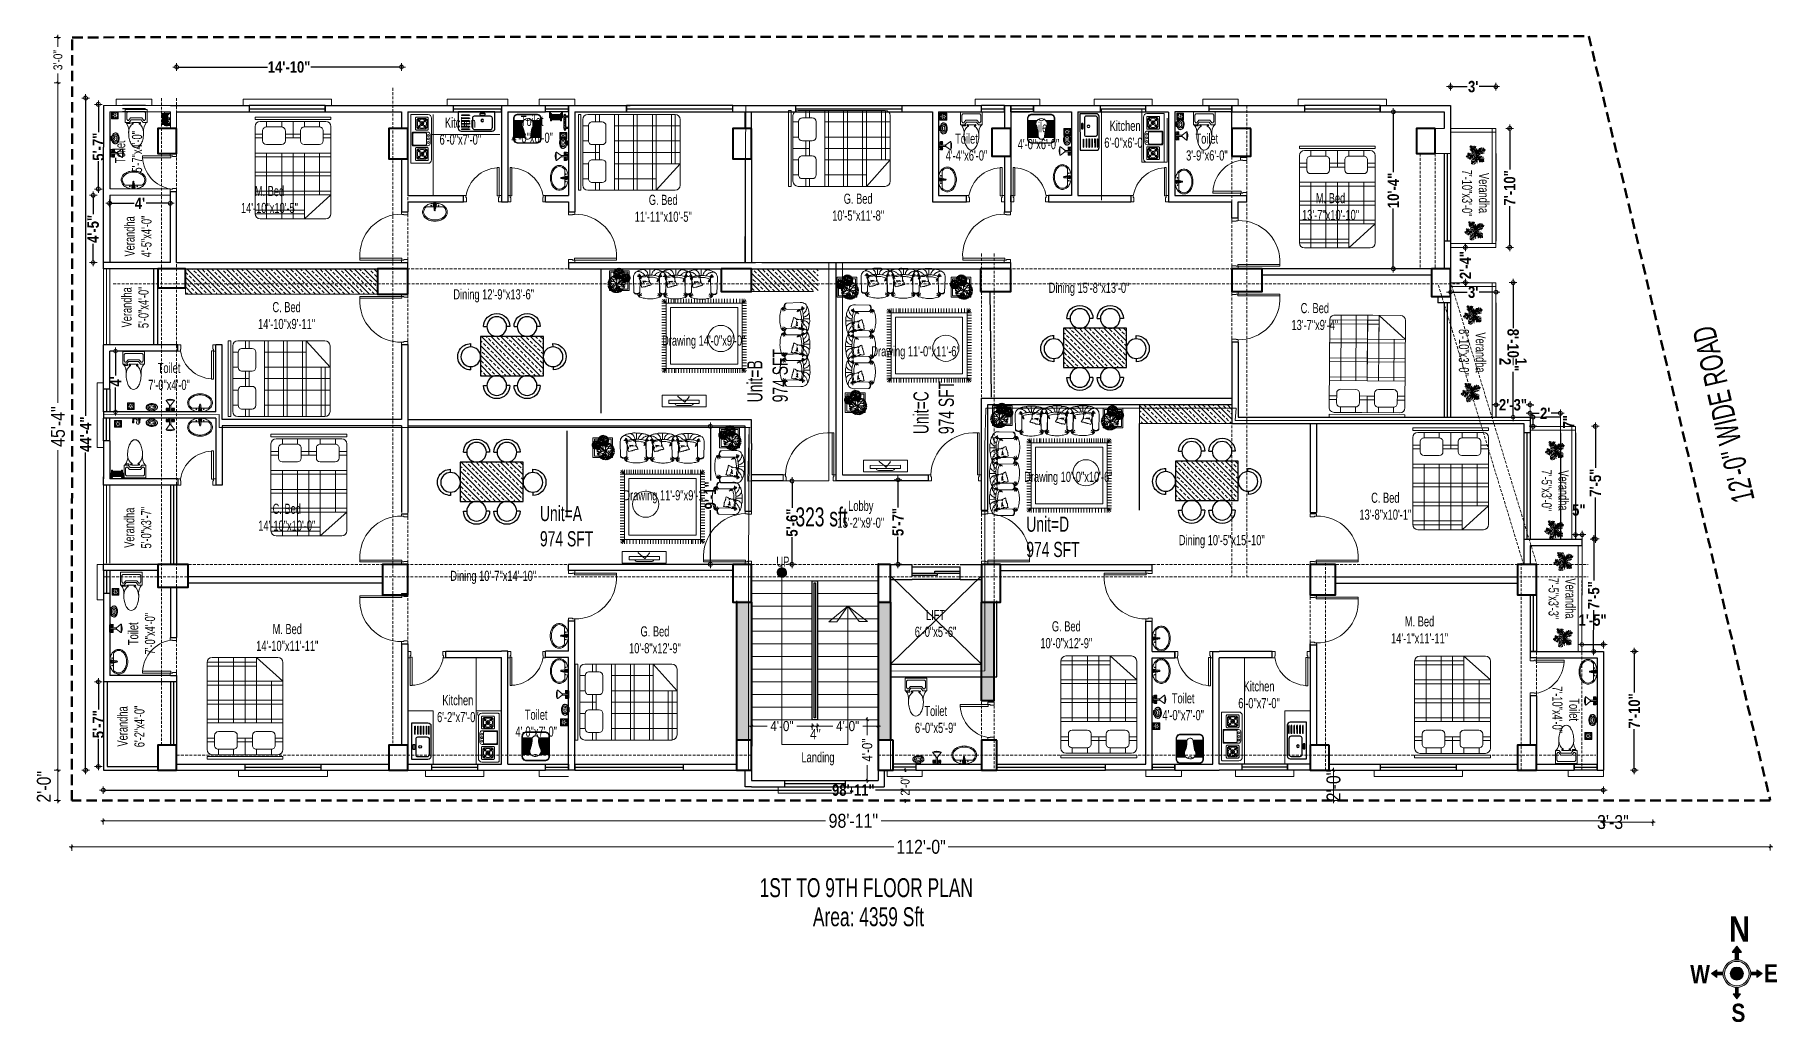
# Model space of a CAD drawing. Header units: inches. Extents: x 64086 to 138972, y -13497 to 16809.
# Drawn here: x 95109 to 96487, y -12116 to -11335 of the extents above; entities that cross this region are included whole.
import ezdxf

# ---------------------------------------------------------------- set-up
doc = ezdxf.new("R2010")
doc.units = ezdxf.units.IN
doc.header["$LTSCALE"] = 0.5
doc.header["$MEASUREMENT"] = 0
doc.header["$PDMODE"] = 2
doc.linetypes.add('DASHED', pattern=[0.75, 0.5, -0.25])
doc.layers.get('0').update_dxf_attribs({"lineweight": 13})
for name, color, linetype, lineweight in [('A-LINE', 252, 'Continuous', 15), ('A-TAXT', 250, 'Continuous', 25), ('A-TOIL', 6, 'Continuous', 15), ('AREA-F', 20, 'DASHED', 18), ('BEAM 2', 87, 'Continuous', 15), ('Boundary', 6, 'DASHED', 50), ('Center Line', 252, 'Continuous', 5), ('Column', 1, 'Continuous', 40), ('DIM', 5, 'Continuous', 13), ('DIMENSION', 250, 'Continuous', 13), ('DOOR', 30, 'Continuous', 20), ('e-tv+tel', 5, 'Continuous', 25), ('eq1', 113, 'Continuous', 25), ('f2', 94, 'Continuous', 25), ('fixture', 24, 'Continuous', 13), ('fur', 42, 'Continuous', 15), ('FURNITUER', 45, 'Continuous', 15), ('FURNITUR', 212, 'Continuous', 9), ('hatch', 8, 'Continuous', 9), ('INDOOR PLANTER', 3, 'Continuous', 9), ('P-BASIN1', 6, 'Continuous', 15), ('P-COMMODE', 6, 'Continuous', 15), ('P-FLOOR-DRAIN', 4, 'Continuous', 15), ('P-SH', 6, 'Continuous', 15), ('P-SHOWER', 7, 'Continuous', 15), ('P.cap', 4, 'Continuous', 20), ('plant', 70, 'Continuous', 5), ('rail', 12, 'Continuous', 25), ('railing', 30, 'Continuous', 15), ('Raling', 35, 'Continuous', 20), ('SLAB', 242, 'Continuous', 50), ('stair', 230, 'Continuous', 20), ('TEXT', 7, 'Continuous', 13), ('Text-2', 7, 'Continuous', 18), ('TEXT-IN', 7, 'Continuous', 15), ('text-s2', 7, 'Continuous', 20), ('Tree', 94, 'Continuous', 0), ('TREE001', 94, 'Continuous', 9), ('W. LIGHT', 6, 'Continuous', 15), ('WALL', 7, 'Continuous', 30), ('WALL-0', 7, 'Continuous', 18), ('Wall_20', 253, 'Continuous', 20)]:
    doc.layers.add(name, color=color, linetype=linetype, lineweight=lineweight)
doc.layers.add('Fur.', color=7, linetype='Continuous', lineweight=5, true_color=0x3765a4)
doc.layers.add('FURNITURE', color=157, linetype='Continuous')
doc.layers.add('illustr-FURNITURE', color=34, linetype='Continuous')
doc.styles.add('1', font='ARIALN.TTF')
doc.styles.get("Standard").update_dxf_attribs({"font": 'ARIALNB.TTF'})
doc.styles.add('STYLE1', font='ARIALN.TTF', dxfattribs={"width": 0.8})
doc.linetypes.add('BATTING', pattern='A,0.0001,-0.1,[134,ltypeshp.shx,S=0.1,R=0,X=-0.1,Y=0],-0.2,[134,ltypeshp.shx,S=0.1,R=180,X=0.1,Y=0],-0.1', length=0.4001)
doc.linetypes.add('ZIGZAG', pattern='A,0.0001,-0.2,[131,ltypeshp.shx,S=0.2,R=0,X=-0.2,Y=0],-0.4,[131,ltypeshp.shx,S=0.2,R=180,X=0.2,Y=0],-0.2', length=0.8001)
doc.dimstyles.new('1_8', dxfattribs={"dimtxt": 5, "dimasz": 1.5, "dimexe": 0.18, "dimexo": 0.0625, "dimgap": 0.125, "dimtad": 0, "dimdec": 0, "dimzin": 3, "dimdsep": 46, "dimlunit": 4, "dimtxsty": 'STYLE1', "dimblk": 'D', "dimcen": 3, "dimse1": 1, "dimse2": 1, "dimclrt": 7, "dimadec": 0, "dimazin": 0, "dimtfac": 1, "dimtdec": 0, "dimtix": 1, "dimtmove": 0, "dimatfit": 3, "dimldrblk": 'OPEN90', "dimfxl": 1, "dimtvp": 0.75, "dimtolj": 1, "dimtzin": 0, "dimarcsym": 0})
doc.dimstyles.new('Column Dim', dxfattribs={"dimtxt": 9, "dimasz": 1.5, "dimexe": 13.25, "dimexo": 11, "dimgap": 1, "dimtad": 0, "dimdec": 1, "dimzin": 0, "dimdsep": 46, "dimlunit": 4, "dimtxsty": 'Standard', "dimblk": 'DIM', "dimcen": 0, "dimse1": 1, "dimse2": 1, "dimclrd": 5, "dimclre": 5, "dimclrt": 7, "dimadec": 0, "dimazin": 0, "dimtfac": 1, "dimtdec": 1, "dimtofl": 0, "dimtmove": 2, "dimatfit": 3, "dimldrblk": 'DIM', "dimfxl": 1, "dimtolj": 1, "dimtzin": 0, "dimarcsym": 0})
doc.dimstyles.new('DIM-1-2', dxfattribs={"dimtxt": 8, "dimasz": 1.75, "dimexe": 3, "dimexo": 2, "dimgap": 3, "dimtad": 0, "dimdec": 0, "dimzin": 3, "dimdsep": 46, "dimlunit": 4, "dimtxsty": '1', "dimblk": 'OBLIQUE', "dimcen": 1, "dimdle": 2, "dimclrd": 256, "dimclre": 256, "dimclrt": 256, "dimadec": 0, "dimazin": 0, "dimtfac": 0.75, "dimtdec": 0, "dimtmove": 1, "dimatfit": 3, "dimldrblk": 'OBLIQUE', "dimfxl": 1, "dimtolj": 1, "dimtzin": 0, "dimlwd": -1, "dimlwe": -1, "dimarcsym": 0})
pattern_1 = [(315, (20895.5574, 30891.96), (3.8890873, 3.8890873), []), (315, (20895.5574, 30888.071), (3.8890873, 3.8890873), [2.75, -1.375])]
pattern_2 = [(225, (19362.28457, 30685.39488), (-0.0883883476, 0.0883883476), [])]

msp = doc.modelspace()

# ---------------------------------------------------------------- texts
at = {"layer": 'A-TAXT', "color": 1, "attachment_point": 7}
for s, insert, char_height in [('{\\fSwis721 Cn BT|b1|i0|c0|p34;N}', (96449.21, -12052.36), 20.0992), ('{\\fSwis721 Cn BT|b1|i0|c0|p34;\\C256;W}', (96418.55, -12085.15), 14.4144), ('{\\fSwis721 Cn BT|b1|i0|c0|p34;\\C256;E}', (96476.97, -12084.53), 14.4144), ('{\\fSwis721 Cn BT|b1|i0|c0|p34;\\C256;S}', (96451.17, -12115.98), 14.4144)]:
    msp.add_mtext(s, dxfattribs=dict(at, insert=insert, char_height=char_height))
at = {"layer": 'Text-2', "style": 'STYLE1'}
for s, insert, char_height, width, attachment_point in [('Kitchen\\P6\'-0"x7\'-0"', (95445.32, -11400.21), 8, 52.7533, 2), ('Toilet\\P4\'-0"x6\'-0"', (95502.14, -11398.77), 8, 52.7533, 2), ('Toilet\\P4\'-4"x6\'-0"', (95845.83, -11412.85), 8, 52.7533, 2), ('Toilet\\P4\'-0"x6\'-0"', (95902.82, -11403.82), 8, 52.7533, 2), ('Kitchen\\P6\'-0"x6\'-0"', (95971.34, -11402.71), 8, 52.7533, 2), ('Toilet\\P3\'-9"x6\'-0"', (96036.07, -11412.79), 8, 52.7533, 2), ('M. Bed\\P14\'-10"x10\'-5"', (95294.28, -11475.79), 8, 52.7533, 8), ('G. Bed \\P11\'-11"x10\'-5"', (95605.86, -11482.72), 8, 62.6443, 8), ('G. Bed \\P10\'-5"x11\'-8"', (95760.12, -11481.82), 8, 52.7533, 8), ('M. Bed\\P13\'-7"x10\'-10"', (96133.93, -11481.37), 8, 52.7533, 8), ('Dining 12\'-9"x13\'-6"', (95471.69, -11546.46), 8, 70.1704, 8), ('Dining 15\'-8"x13\'-0"', (95942.83, -11541.29), 8, 70.1704, 8), ('C. Bed\\P14\'-10"x9\'-11"', (95307.83, -11546.16), 8, 52.7533, 2), ('C. Bed\\P13\'-7"x9\'-4"', (96121.49, -11568.39), 8, 52.7533, 8), ('Drawing 14\'-0"x9\'-0"', (95637.91, -11583.03), 8, 70.1704, 8), ('Drawing 11\'-0"x11\'-6"', (95805.52, -11591.5), 8, 70.1704, 8), ('Toilet\\P7\'-0"x4\'-0"', (95214.83, -11594.34), 8, 52.7533, 2), ('Drawing 10\'-0"x10\'-6"', (95926.42, -11690.85), 8, 70.1704, 8), ('C. Bed\\P14\'-10"x10\'-0"', (95307.96, -11727.2), 8, 52.7533, 8), ('Drawing 11\'-9"x9\'-1"', (95607.31, -11705.45), 8, 70.1704, 8), ('Lobby \\P15\'-2"x9\'-0"', (95762.2, -11724.87), 8, 52.7533, 8), ('C. Bed\\P13\'-8"x10\'-1"', (96177.28, -11718.45), 8, 52.7533, 8), ('Unit=A\\P974 SFT', (95508.31, -11707.46), 12, 54.8719, 1), ('Unit=D\\P974 SFT', (95893.16, -11715.9), 12, 54.8719, 1), ('Dining 10\'-5"x15\'-10"', (96047.86, -11740.95), 8, 70.1704, 8), ('Dining 10\'-7"x14\'-10"', (95471.33, -11769.21), 8, 70.1704, 8), ('UP', (95700.55, -11755.63), 8, 13.9266, 8), ('M. Bed\\P14\'-10"x11\'-11"', (95308.33, -11822.34), 8, 52.7533, 8), ('LIFT\\P6\'-0"x5\'-6"', (95821.33, -11811.21), 8, 52.7533, 8), ('G. Bed \\P10\'-0"x12\'-9"', (95924.83, -11820.21), 8, 52.7533, 8), ('M. Bed\\P14\'-1"x11\'-11"', (96204.35, -11816.21), 8, 52.7533, 8), ('G. Bed \\P10\'-8"x12\'-9"', (95599.32, -11824.21), 8, 52.7533, 8), ('Kitchen\\P6\'-2"x7\'-0"', (95443.33, -11857.21), 8, 52.7533, 2), ('Toilet\\P4\'-0"x7\'-0"', (96017.32, -11855.71), 8, 52.7533, 2), ('Kitchen\\P6\'-0"x7\'-0"', (96077.34, -11846.21), 8, 52.7533, 2), ('Toilet\\P4\'-0"x7\'-0"', (95505.33, -11868.71), 8, 52.7533, 2), ('Toilet \\P6\'-0"x5\'-9"', (95821.5, -11887.2), 8, 52.7533, 8), ('Landing', (95728.33, -11912.8), 8, 71.3857, 8), ('1ST TO 9TH FLOOR PLAN', (95682.13, -12002.05), 15, 315.738, 1), ('Area: 4359 Sft', (95724.33, -12025.05), 15, 163, 1)]:
    msp.add_mtext(s, dxfattribs=dict(at, insert=insert, char_height=char_height, width=width, attachment_point=attachment_point))
for s, insert, char_height, width, attachment_point, rotation in [('Toilet\\P5\'-7"x4\'-0"', (95193.57, -11427.25), 8, 52.7533, 8, 90), ('Verandha\\P7\'-10"x3\'-0"', (96237.85, -11459.93), 8, 52.7533, 8, 270), ('Verandha\\P4\'-5"x4\'-0"', (95201.02, -11494.23), 8, 52.7533, 8, 90), ('Verandha\\P5\'-0"x4\'-0"', (95198.69, -11550.34), 8, 52.7533, 8, 90), ("12'-0'' WIDE ROAD", (96452.1, -11706.45), 18, 199.0659, 1, 103.02584), ('Verandha\\P8\'-10"x3\'-0"', (96235.35, -11586.03), 8, 52.7533, 8, 270), ('Unit=B\\P974 SFT', (95672.38, -11625.5), 12, 54.8719, 1, 90), ('Unit=C\\P974 SFT', (95803.84, -11650.68), 12, 54.8719, 1, 90), ('Verandha\\P7\'-5"x3\'-0"', (96300.85, -11695.21), 8, 52.7533, 8, 270), ('Verandha\\P5\'-0"x3\'-7"', (95200.83, -11724.71), 8, 52.7533, 8, 90), ('Verandha\\P7\'-5"x3\'-3"', (96306.35, -11780.71), 8, 52.7533, 8, 270), ('Toilet\\P7\'-0"x4\'-0"', (95203.86, -11808.61), 8, 52.7533, 8, 90), ('Toilet\\P7\'-10"x4\'-0"', (96309.35, -11868.71), 8, 52.7533, 8, 270), ('Verandha\\P6\'-2"x4\'-0"', (95195.46, -11881.99), 8, 52.7533, 8, 90)]:
    msp.add_mtext(s, dxfattribs=dict(at, insert=insert, char_height=char_height, width=width, attachment_point=attachment_point, rotation=rotation))
at = {"layer": 'W. LIGHT', "insert": (95710.52, -11708.66), "char_height": 15, "width": 78.3249, "attachment_point": 1, "style": 'STYLE1'}
msp.add_mtext('323 sft', dxfattribs=at)

# ---------------------------------------------------------------- blocks, each defined once
blk = doc.blocks.new('toilet d')
at = {"layer": 'railing'}
for p, q in [((98951.7, -21113.9), (98951.7, -21091.6)), ((98951.7, -21091.6), (98953.2, -21091.6)), ((98953.2, -21091.6), (98953.2, -21113.9)), ((98925.1, -21118.6), (98925.1, -21113.6)), ((98927, -21113.6), (98925.1, -21113.6)), ((98927.4, -21118.6), (98925.1, -21118.6)), ((98927, -21113.9), (98927, -21115.3)), ((98927, -21113.9), (98927, -21115.3)), ((98927, -21115.3), (98927.4, -21115.3)), ((98927.4, -21115.3), (98927.4, -21118.6)), ((98927.4, -21115.3), (98927.4, -21118.6)), ((98953.2, -21113.9), (98951.7, -21113.9)), ((98952.7, -21115.3), (98952.7, -21118.6)), ((98952.7, -21118.6), (98952.7, -21115.3)), ((98952.7, -21115.3), (98953.2, -21115.3)), ((98955.1, -21118.6), (98952.7, -21118.6)), ((98955.1, -21113.6), (98953.2, -21113.6)), ((98953.2, -21113.9), (98953.2, -21115.3)), ((98953.2, -21115.3), (98953.2, -21113.9)), ((98955.1, -21113.6), (98955.1, -21118.6))]:
    blk.add_line(p, q, dxfattribs=at)
blk.add_arc((98953.2, -21118.2), 26.5, 93.112, 170.7406, dxfattribs=at)
blk = doc.blocks.new('door-3')
at = {"layer": 'railing'}
for p, q in [((98873.4, -21113.9), (98873.4, -21080.7)), ((98873.4, -21080.7), (98874.8, -21080.7)), ((98874.8, -21080.7), (98874.8, -21113.9)), ((98836.8, -21118.6), (98836.8, -21113.6)), ((98838.7, -21113.6), (98836.8, -21113.6)), ((98839.1, -21118.6), (98836.8, -21118.6)), ((98838.7, -21113.9), (98838.7, -21115.3)), ((98838.7, -21113.9), (98838.7, -21115.3)), ((98838.7, -21115.3), (98839.1, -21115.3)), ((98839.1, -21115.3), (98839.1, -21118.6)), ((98839.1, -21115.3), (98839.1, -21118.6)), ((98874.8, -21113.9), (98873.4, -21113.9)), ((98874.4, -21115.3), (98874.4, -21118.6)), ((98874.4, -21118.6), (98874.4, -21115.3)), ((98874.4, -21115.3), (98874.8, -21115.3)), ((98876.8, -21118.6), (98874.4, -21118.6)), ((98876.8, -21113.6), (98874.8, -21113.6)), ((98874.8, -21113.9), (98874.8, -21115.3)), ((98874.8, -21115.3), (98874.8, -21113.9)), ((98876.8, -21113.6), (98876.8, -21118.6))]:
    blk.add_line(p, q, dxfattribs=at)
blk.add_arc((98871.1, -21113.1), 32.5, 85.9343, 181.4162, dxfattribs=at)
blk = doc.blocks.new('r432tg')
at = {"layer": 'railing'}
for p, q in [((152432.9, -26923.5), (152430.5, -26923.5)), ((152430.5, -26923.5), (152430.5, -26928.5)), ((152432.9, -26926.8), (152432.9, -26923.5)), ((152432.9, -26926.8), (152432.9, -26923.5)), ((152470.1, -26926.8), (152470.1, -26923.5)), ((152472.5, -26923.5), (152470.1, -26923.5)), ((152470.1, -26923.5), (152470.1, -26926.8)), ((152472.5, -26928.5), (152472.5, -26923.5)), ((152432.4, -26928.5), (152430.5, -26928.5)), ((152432.4, -26928.3), (152432.4, -26926.8)), ((152432.4, -26928.3), (152432.4, -26926.8)), ((152432.4, -26926.8), (152432.9, -26926.8)), ((152469.2, -26928.3), (152469.2, -26961.5)), ((152470.6, -26928.3), (152469.2, -26928.3)), ((152470.1, -26926.8), (152470.6, -26926.8)), ((152470.6, -26928.3), (152470.6, -26926.8)), ((152470.6, -26926.8), (152470.6, -26928.3)), ((152470.6, -26961.5), (152470.6, -26928.3)), ((152472.5, -26928.5), (152470.6, -26928.5)), ((152469.2, -26961.5), (152470.6, -26961.5))]:
    blk.add_line(p, q, dxfattribs=at)
blk.add_arc((152466.5, -26927.4), 34.2, 181.4428, 274.4026, dxfattribs=at)
blk = doc.blocks.new('_Oblique')
at = {"color": 0, "linetype": 'ByBlock', "lineweight": -2}
blk.add_line((-0.5, -0.5), (0.5, 0.5), dxfattribs=at)
blk = doc.blocks.new('*D440')
at = {"layer": 'Defpoints', "color": 0, "ltscale": 3, "transparency": 16777216}
for p in [(95137.9, -11940.7), (96481.9, -11940.6), (96481.9, -11977.2)]:
    blk.add_point(p, dxfattribs=at)
at = {"layer": 'TEXT', "ltscale": 3, "transparency": 16777216}
for p, q in [((95135.9, -11977.3), (95788.3, -11977.3)), ((95137.9, -11975.3), (95137.9, -11980.3)), ((96483.9, -11977.2), (95831.4, -11977.3)), ((96481.9, -11975.2), (96481.9, -11980.2))]:
    blk.add_line(p, q, dxfattribs=at)
at = {"layer": 'TEXT', "ltscale": 3, "transparency": 16777216, "xscale": 1.75, "yscale": 1.75, "zscale": 1.75}
for p, rotation in [((95137.9, -11977.3), 180.0039345522628), ((96481.9, -11977.2), 0.003934552262808667)]:
    blk.add_blockref('_Oblique', p, dxfattribs=dict(at, rotation=rotation))
at = {"layer": 'TEXT', "ltscale": 3, "transparency": 16777216, "insert": (95809.9, -11977.3), "char_height": 11, "attachment_point": 5, "rotation": 0.0039, "style": '1'}
blk.add_mtext('\\A1;112\'-0"', dxfattribs=at)
blk = doc.blocks.new('*D441')
at = {"layer": 'Defpoints', "color": 0, "ltscale": 3, "transparency": 16777216}
for p in [(95162.9, -11372.7), (95126.9, -11916.7), (95138.8, -11916.7)]:
    blk.add_point(p, dxfattribs=at)
at = {"layer": 'TEXT', "ltscale": 3, "transparency": 16777216}
for p, q in [((95128.9, -11372.7), (95123.9, -11372.7)), ((95126.9, -11370.7), (95126.9, -11626)), ((95126.9, -11918.7), (95126.9, -11663.4)), ((95128.9, -11916.7), (95123.9, -11916.7))]:
    blk.add_line(p, q, dxfattribs=at)
at = {"layer": 'TEXT', "ltscale": 3, "transparency": 16777216, "xscale": 1.75, "yscale": 1.75, "zscale": 1.75}
for p, rotation in [((95126.9, -11372.7), 90), ((95126.9, -11916.7), 270)]:
    blk.add_blockref('_Oblique', p, dxfattribs=dict(at, rotation=rotation))
at = {"layer": 'TEXT', "ltscale": 3, "transparency": 16777216, "insert": (95126.9, -11644.7), "char_height": 11, "attachment_point": 5, "rotation": 90, "style": '1'}
blk.add_mtext('\\A1;45\'-4"', dxfattribs=at)
blk = doc.blocks.new('*D442')
at = {"layer": 'Defpoints', "color": 0, "ltscale": 3, "transparency": 16777216}
for p in [(95138.8, -11916.7), (95126.9, -11940.7), (95138.9, -11940.7)]:
    blk.add_point(p, dxfattribs=at)
at = {"layer": 'TEXT', "ltscale": 3, "transparency": 16777216}
for p, q in [((95128.9, -11916.7), (95123.9, -11916.7)), ((95126.9, -11914.7), (95126.9, -11942.7)), ((95128.9, -11940.7), (95123.9, -11940.7))]:
    blk.add_line(p, q, dxfattribs=at)
at = {"layer": 'TEXT', "ltscale": 3, "transparency": 16777216, "xscale": 1.75, "yscale": 1.75, "zscale": 1.75}
for p, rotation in [((95126.9, -11916.7), 90), ((95126.9, -11940.7), 270)]:
    blk.add_blockref('_Oblique', p, dxfattribs=dict(at, rotation=rotation))
at = {"layer": 'TEXT', "ltscale": 3, "transparency": 16777216, "insert": (95115.8, -11929.7), "char_height": 11, "attachment_point": 5, "rotation": 90, "style": '1'}
blk.add_mtext('\\A1;2\'-0"', dxfattribs=at)
blk = doc.blocks.new('*D443')
at = {"layer": 'Defpoints', "color": 0, "ltscale": 3, "transparency": 16777216}
for p in [(96136.3, -11916.7), (96136.3, -11940.6), (96136.3, -11940.6)]:
    blk.add_point(p, dxfattribs=at)
at = {"layer": 'TEXT', "ltscale": 3, "transparency": 16777216}
for p, q in [((96136.3, -11916.7), (96133.3, -11916.7)), ((96136.3, -11914.7), (96136.3, -11942.6)), ((96136.3, -11940.6), (96139.3, -11940.6))]:
    blk.add_line(p, q, dxfattribs=at)
at = {"layer": 'TEXT', "ltscale": 3, "transparency": 16777216, "xscale": 1.75, "yscale": 1.75, "zscale": 1.75}
for p, rotation in [((96136.3, -11916.7), 90), ((96136.3, -11940.6), 270)]:
    blk.add_blockref('_Oblique', p, dxfattribs=dict(at, rotation=rotation))
at = {"layer": 'TEXT', "ltscale": 3, "transparency": 16777216, "insert": (96136.3, -11928.7), "char_height": 11, "attachment_point": 5, "rotation": 90, "style": '1'}
blk.add_mtext('\\A1;2\'-0"', dxfattribs=at)
blk = doc.blocks.new('*D444')
at = {"layer": 'Defpoints', "color": 0, "ltscale": 3, "transparency": 16777216}
for p in [(95162.8, -11923.7), (96349.8, -11916.7), (96349.8, -11956.7)]:
    blk.add_point(p, dxfattribs=at)
at = {"layer": 'TEXT', "ltscale": 3, "transparency": 16777216}
for p, q in [((95160.8, -11956.7), (95734.3, -11956.7)), ((95162.8, -11954.7), (95162.8, -11959.7)), ((96351.8, -11956.7), (95778.3, -11956.7)), ((96349.8, -11954.7), (96349.8, -11959.7))]:
    blk.add_line(p, q, dxfattribs=at)
at = {"layer": 'TEXT', "ltscale": 3, "transparency": 16777216, "xscale": 1.75, "yscale": 1.75, "zscale": 1.75, "rotation": 180}
blk.add_blockref('_Oblique', (95162.8, -11956.7), dxfattribs=at)
at = {"layer": 'TEXT', "ltscale": 3, "transparency": 16777216, "xscale": 1.75, "yscale": 1.75, "zscale": 1.75}
blk.add_blockref('_Oblique', (96349.8, -11956.7), dxfattribs=at)
at = {"layer": 'TEXT', "ltscale": 3, "transparency": 16777216, "insert": (95756.3, -11956.7), "char_height": 11, "attachment_point": 5, "style": '1'}
blk.add_mtext('\\A1;98\'-11"', dxfattribs=at)
blk = doc.blocks.new('*D445')
at = {"layer": 'Defpoints', "color": 0, "ltscale": 3, "transparency": 16777216}
for p in [(96349.8, -11916.7), (96389, -11940.6), (96349.8, -11957.7)]:
    blk.add_point(p, dxfattribs=at)
at = {"layer": 'TEXT', "ltscale": 3, "transparency": 16777216}
for p, q in [((96349.8, -11957.7), (96348.1, -11957.7)), ((96349.8, -11955.7), (96349.8, -11960.7)), ((96389, -11957.7), (96349.8, -11957.7)), ((96389, -11955.7), (96389, -11960.7)), ((96389, -11957.7), (96390.7, -11957.7))]:
    blk.add_line(p, q, dxfattribs=at)
at = {"layer": 'TEXT', "ltscale": 3, "transparency": 16777216, "xscale": 1.75, "yscale": 1.75, "zscale": 1.75}
blk.add_blockref('_Oblique', (96349.8, -11957.7), dxfattribs=at)
at = {"layer": 'TEXT', "ltscale": 3, "transparency": 16777216, "xscale": 1.75, "yscale": 1.75, "zscale": 1.75, "rotation": 180}
blk.add_blockref('_Oblique', (96389, -11957.7), dxfattribs=at)
at = {"layer": 'TEXT', "ltscale": 3, "transparency": 16777216, "insert": (96357.4, -11957.7), "char_height": 11, "attachment_point": 5, "style": '1'}
blk.add_mtext('\\A1;3\'-3"', dxfattribs=at)
blk = doc.blocks.new('*D446')
at = {"layer": 'Defpoints', "color": 0, "ltscale": 3, "transparency": 16777216}
for p in [(95822.8, -11916.7), (95797.3, -11940.7), (95822.8, -11940.7)]:
    blk.add_point(p, dxfattribs=at)
at = {"layer": 'TEXT-IN', "ltscale": 3, "transparency": 16777216}
for p, q in [((95799.3, -11916.7), (95794.3, -11916.7)), ((95797.3, -11916.7), (95797.3, -11915)), ((95797.3, -11916.7), (95797.3, -11918)), ((95797.3, -11940.7), (95797.3, -11939.4)), ((95799.3, -11940.7), (95794.3, -11940.7)), ((95797.3, -11940.7), (95797.3, -11942.4))]:
    blk.add_line(p, q, dxfattribs=at)
at = {"layer": 'TEXT-IN', "ltscale": 3, "transparency": 16777216, "xscale": 1.75, "yscale": 1.75, "zscale": 1.75}
for p, rotation in [((95797.3, -11916.7), 270), ((95797.3, -11940.7), 90)]:
    blk.add_blockref('_Oblique', p, dxfattribs=dict(at, rotation=rotation))
at = {"layer": 'TEXT-IN', "ltscale": 3, "transparency": 16777216, "insert": (95797.3, -11928.7), "char_height": 7, "attachment_point": 5, "rotation": 90, "style": '1'}
blk.add_mtext('\\A1;2\'-0"', dxfattribs=at)
blk = doc.blocks.new('*D447')
at = {"layer": 'Defpoints', "color": 0, "ltscale": 3, "transparency": 16777216}
for p in [(95139.3, -11336.7), (95126.9, -11372.7), (95162.9, -11372.7)]:
    blk.add_point(p, dxfattribs=at)
at = {"layer": 'TEXT-IN', "ltscale": 3, "transparency": 16777216}
for p, q in [((95128.9, -11336.7), (95123.9, -11336.7)), ((95126.9, -11334.7), (95126.9, -11344.1)), ((95128.9, -11372.7), (95123.9, -11372.7)), ((95126.9, -11374.7), (95126.9, -11365.3))]:
    blk.add_line(p, q, dxfattribs=at)
at = {"layer": 'TEXT-IN', "ltscale": 3, "transparency": 16777216, "xscale": 1.75, "yscale": 1.75, "zscale": 1.75}
for p, rotation in [((95126.9, -11336.7), 90), ((95126.9, -11372.7), 270)]:
    blk.add_blockref('_Oblique', p, dxfattribs=dict(at, rotation=rotation))
at = {"layer": 'TEXT-IN', "ltscale": 3, "transparency": 16777216, "insert": (95126.9, -11354.7), "char_height": 7, "attachment_point": 5, "rotation": 90, "style": '1'}
blk.add_mtext('\\A1;3\'-0"', dxfattribs=at)
blk = doc.blocks.new('A$C3B0820DD')
at = {"layer": 'A-TOIL'}
for p, q in [((0, 26.5), (0, 17.6)), ((0, 26.5), (15.1, 26.5)), ((1, 24.3), (1.7, 25.1)), ((1, 24.3), (1, 19.9)), ((1.7, 25.1), (13.4, 25.1)), ((13.4, 25.1), (14.1, 24.3)), ((14.1, 24.3), (14.1, 19.9)), ((15.1, 26.5), (15.1, 17.6)), ((0, 17.6), (2.7, 17.6)), ((1.7, 19), (1, 19.9)), ((1.4, 17.6), (1.4, 16.8)), ((1.4, 16.8), (3.1, 16.8)), ((1.7, 19), (2.3, 19)), ((3.7, 20.7), (2.3, 19)), ((4.1, 19.4), (2.7, 17.6)), ((3.1, 17.6), (2.7, 17.6)), ((3.7, 20.7), (11.4, 20.7)), ((4.1, 19.4), (11, 19.4)), ((5.5, 17.6), (5.5, 16.7)), ((9.6, 17.6), (5.5, 17.6)), ((9.6, 17.6), (9.6, 16.7)), ((11, 19.4), (12.4, 17.6)), ((11.4, 20.7), (12.8, 19)), ((15.1, 17.6), (12.4, 17.6)), ((13.4, 19), (12.8, 19)), ((14.1, 19.9), (13.4, 19))]:
    blk.add_line(p, q, dxfattribs=at)
for centre, major_axis, start_param, end_param in [((-3.7, 11.7), (0, 7.94), 4.576272, 5.566047), ((7.5, 10.6), (0, 6.62), 0.411517, 1.570796), ((3.1, 17.2), (0, 0.441), 3.141593, 6.283185), ((4.8, 17.2), (0, 0.441), 4.712389, 10.995574), ((7.5, 10.6), (0, 6.62), -1.570796, -0.411517), ((10.3, 17.2), (0, 0.441), 4.712389, 10.995574), ((18.8, 11.7), (0, 7.94), 0.717138, 1.706913), ((15.5, 10.6), (0, 16.9), 1.570797, 1.824118), ((11.6, 9.3), (0, 11.7), 1.824118, 2.129396), ((9.1, 7.3), (0, 7.88), 2.129396, 2.556312), ((7.5, 4.3), (0, 4.25), 2.556313, 3.141592), ((7.5, 4.3), (0, 4.25), 3.141593, 3.726873), ((6, 7.3), (0, 7.88), 3.726874, 4.153789), ((3.5, 9.3), (0, 11.7), 4.153789, 4.459067), ((-0.4, 10.6), (0, 16.9), 4.459068, 4.712388)]:
    blk.add_ellipse(centre, major_axis=major_axis, ratio=0.777778, start_param=start_param, end_param=end_param, dxfattribs=at)
blk = doc.blocks.new('A$C02AD739B')
at = {"layer": 'fur'}
for p, q in [((0, 21.4), (0.1, 22.3)), ((0.1, 22.3), (0, 21.4)), ((0, 20.4), (0, 21.4)), ((0, 20.4), (0, 21.4)), ((0.6, 5.9), (0, 20.4)), ((0, 20.4), (0.6, 5.9)), ((0.1, 22.3), (0.3, 23.5)), ((0.1, 22.3), (0.3, 23.5)), ((0.3, 23.5), (0.8, 24.6)), ((0.3, 23.5), (0.8, 24.6)), ((0.8, 24.6), (1.4, 25.7)), ((0.8, 24.6), (1.4, 25.7)), ((1.4, 25.7), (2.2, 26.4)), ((1.4, 25.7), (2.2, 26.4)), ((2.2, 26.4), (3.7, 27.3)), ((2.2, 26.4), (3.7, 27.3)), ((3.7, 27.3), (4.5, 27.7)), ((3.7, 27.3), (4.5, 27.7)), ((3.7, 27.3), (4.4, 27.2)), ((3.7, 22.3), (4.1, 22.3)), ((4.1, 22.3), (4.5, 22.3)), ((4.4, 27.2), (5, 27.2)), ((4.5, 27.7), (5.3, 28.1)), ((4.5, 27.7), (5.3, 28.1)), ((4.5, 23.6), (5, 23.4)), ((4.5, 22.3), (5, 22.2)), ((5, 27.2), (5.6, 27.1)), ((5, 23.4), (5.5, 23.1)), ((5, 22.2), (5.4, 22.1)), ((5.2, 24.6), (5.5, 24.4)), ((5.3, 28.1), (6.1, 28.5)), ((5.3, 28.1), (6.1, 28.5)), ((5.4, 22.1), (5.8, 21.9)), ((5.5, 24.4), (5.9, 24.2)), ((5.5, 23.1), (5.9, 22.8)), ((5.6, 27.1), (6.2, 26.9)), ((5.8, 21.9), (6.2, 21.7)), ((5.9, 24.2), (6.2, 24)), ((5.9, 22.8), (6.3, 22.4)), ((6.1, 28.5), (6.9, 28.8)), ((6.1, 28.5), (6.9, 28.8)), ((6.2, 26.9), (6.9, 26.8)), ((6.2, 24), (6.4, 23.7)), ((6.2, 21.7), (6.6, 21.5)), ((6.3, 22.4), (6.6, 22)), ((6.4, 23.7), (6.7, 23.4)), ((6.7, 23.4), (6.9, 23.1)), ((6.9, 21.4), (6.8, 6)), ((6.9, 28.8), (7.7, 29)), ((6.9, 28.8), (7.7, 29)), ((6.9, 26.8), (7.4, 26.5)), ((6.9, 23.1), (7, 22.7)), ((6.9, 21.4), (7.1, 21.8)), ((7, 22.7), (7.1, 22.4)), ((7.1, 21.8), (7.3, 22.1)), ((7.2, 19.9), (8.3, 20.4)), ((7.2, 19.7), (8.1, 17.3)), ((7.3, 22.1), (7.6, 22.4)), ((7.4, 26.5), (8, 26.3)), ((7.6, 22.4), (8.4, 22.7)), ((7.7, 29), (8.6, 29.2)), ((7.7, 29), (8.6, 29.2)), ((7.7, 19.8), (8.9, 18.7)), ((7.9, 19), (9.2, 17)), ((8, 26.3), (8.6, 26)), ((8.3, 20.4), (9.4, 20.8)), ((8.4, 22.7), (9.7, 23.1)), ((8.6, 29.2), (9.5, 29.3)), ((8.6, 29.2), (9.5, 29.3)), ((8.6, 26), (9.1, 25.7)), ((9.1, 25.7), (9.6, 25.3)), ((9.4, 20.8), (10.5, 21.1)), ((9.5, 29.3), (10.3, 29.4)), ((9.5, 29.3), (10.4, 29.4)), ((9.6, 25.3), (10.1, 24.9)), ((9.7, 23.1), (11, 23.4)), ((10.1, 24.9), (10.6, 24.4)), ((10.3, 29.4), (10.3, 29.4)), ((10.3, 29.4), (10.4, 29.4)), ((10.3, 29.4), (10.4, 29.4)), ((10.3, 29.4), (10.9, 29.1)), ((10.4, 29.4), (11, 29.5)), ((10.4, 29.4), (11, 29.5)), ((10.5, 21.1), (11.6, 21.3)), ((10.6, 24.4), (11, 24)), ((10.9, 29.1), (11.4, 28.8)), ((11, 29.5), (11.8, 29.7)), ((11, 29.5), (11.8, 29.7)), ((11, 24), (11.4, 23.5)), ((11, 23.4), (11.4, 23.5)), ((11.4, 28.8), (11.9, 28.5)), ((12.4, 23.5), (11.4, 23.5)), ((11.6, 21.3), (12.8, 21.6)), ((11.8, 29.7), (12.5, 29.9)), ((11.8, 29.7), (12.5, 29.9)), ((11.9, 28.5), (12.3, 28.1)), ((12.3, 28.1), (12.8, 27.7)), ((13.4, 23.6), (12.4, 23.5)), ((12.5, 29.9), (13.2, 30)), ((12.5, 29.9), (13.2, 30)), ((12.8, 27.7), (13.1, 27.2)), ((12.8, 21.6), (14, 21.7)), ((13.1, 27.2), (13.5, 26.7)), ((13.2, 30), (14, 30)), ((13.2, 30), (14, 30)), ((14.4, 23.9), (13.4, 23.6)), ((13.5, 26.7), (13.8, 26.2)), ((13.8, 26.2), (14, 25.7)), ((14, 30), (14.7, 30)), ((14, 30), (14.7, 30)), ((14, 25.7), (14.2, 25.1)), ((14, 21.7), (15.2, 21.8)), ((14.2, 25.1), (14.3, 24.5)), ((14.3, 24.5), (14.4, 23.9)), ((14.4, 23.9), (14.3, 23.9)), ((14.3, 23.9), (14.4, 23.9)), ((14.7, 23.8), (14.3, 23.9)), ((14.3, 23.9), (14.4, 23.9)), ((14.4, 23.9), (14.4, 23.9)), ((14.7, 30), (15.5, 30)), ((14.7, 30), (15.5, 30)), ((15.1, 23.7), (14.7, 23.8)), ((15.5, 23.7), (15.1, 23.7)), ((15.2, 21.8), (16.3, 21.8)), ((15.5, 30), (16.2, 30)), ((15.5, 30), (16.2, 30)), ((15.9, 23.8), (15.5, 23.7)), ((15.9, 23.8), (16.3, 23.8)), ((16.2, 30), (16.9, 30)), ((16.9, 30), (16.2, 30)), ((16.3, 23.8), (16.2, 30)), ((16.7, 23.8), (16.3, 23.8)), ((17.3, 21.8), (16.3, 21.8)), ((16.6, 17.2), (16.7, 18.1)), ((16.7, 23.8), (17.1, 23.7)), ((16.7, 18.1), (16.9, 18.3)), ((16.9, 30), (17.7, 30.1)), ((17.7, 30.1), (16.9, 30)), ((16.9, 18.3), (17.2, 19.1)), ((17, 18.5), (17.1, 18.6)), ((17, 17.4), (17.5, 17.8)), ((17.1, 23.7), (17.5, 23.7)), ((17.1, 21.3), (17.4, 22.2)), ((17.3, 20.9), (17.1, 21.3)), ((17.2, 19.1), (17.3, 20.9)), ((17.4, 22.2), (17.4, 23.4)), ((17.4, 23.4), (18.6, 22.8)), ((17.5, 23.7), (17.9, 23.8)), ((17.7, 21.8), (17.5, 21)), ((17.7, 30.1), (18.4, 30.1)), ((18.4, 30.1), (17.7, 30.1)), ((17.9, 23.8), (18.3, 24)), ((18.4, 25.1), (18.2, 24.6)), ((18.2, 24.6), (18.2, 24)), ((18.2, 24), (19.2, 23.7)), ((18.3, 24), (18.2, 24)), ((18.2, 22.1), (19.1, 21.5)), ((18.4, 30.1), (19.2, 30.1)), ((19.2, 30.1), (18.4, 30.1)), ((18.5, 25.7), (18.4, 25.1)), ((18.7, 26.3), (18.5, 25.7)), ((18.6, 22.8), (19, 22.7)), ((19, 26.8), (18.7, 26.3)), ((19.4, 27.3), (19, 26.8)), ((19, 22.7), (19.9, 22.6)), ((19.2, 30.1), (19.9, 30)), ((19.9, 30), (19.2, 30.1)), ((19.2, 23.7), (20.2, 23.6)), ((19.7, 27.8), (19.4, 27.3)), ((20.1, 28.2), (19.7, 27.8)), ((20.2, 17.7), (19.7, 17.3)), ((19.9, 30), (20.6, 29.9)), ((20.6, 29.9), (19.9, 30)), ((19.9, 22.6), (21, 22.2)), ((20.6, 28.6), (20.1, 28.2)), ((20.2, 23.6), (21.2, 23.6)), ((21.4, 17.6), (20.2, 17.7)), ((20.6, 29.9), (21.4, 29.7)), ((21.4, 29.7), (20.6, 29.9)), ((21.1, 29), (20.6, 28.6)), ((21, 22.2), (22.3, 22)), ((21.6, 29.3), (21.1, 29)), ((21.6, 24.1), (21.2, 23.6)), ((21.7, 23.5), (21.2, 23.6)), ((21.4, 29.7), (22.1, 29.5)), ((22.1, 29.5), (21.4, 29.7)), ((23.5, 17.9), (21.4, 17.6)), ((22.1, 29.5), (21.6, 29.3)), ((22, 24.6), (21.6, 24.1)), ((23, 23.2), (21.7, 23.5)), ((22.5, 25), (22, 24.6)), ((22.1, 29.5), (23, 29.5)), ((23, 29.5), (22.1, 29.5)), ((22.1, 29.5), (22.1, 29.5)), ((22.1, 29.5), (22.1, 29.5)), ((22.1, 29.5), (22.1, 29.5)), ((22.3, 22), (23.9, 22)), ((22.9, 25.4), (22.5, 25)), ((23.4, 25.8), (22.9, 25.4)), ((23, 29.5), (23.8, 29.4)), ((23.8, 29.4), (23, 29.5)), ((24.3, 22.9), (23, 23.2)), ((24, 26.2), (23.4, 25.8)), ((23.6, 22.1), (23.6, 22.1)), ((23.8, 29.4), (24.7, 29.2)), ((24.7, 29.2), (23.8, 29.4)), ((23.9, 22), (25.1, 21.5)), ((24.5, 26.5), (24, 26.2)), ((25.1, 22.6), (24.3, 22.9)), ((25.1, 26.8), (24.5, 26.5)), ((24.7, 29.2), (25.6, 29)), ((25.6, 29), (24.7, 29.2)), ((25.9, 20.3), (24.7, 20)), ((25.7, 27), (25.1, 26.8)), ((25.4, 22.3), (25.1, 22.6)), ((25.1, 21.5), (25.4, 21)), ((25.9, 18.7), (25.3, 17.6)), ((25.3, 17.6), (25.5, 16.7)), ((25.6, 22), (25.4, 22.3)), ((25.4, 21), (25.6, 20.9)), ((25.6, 23), (25.5, 22.6)), ((25.6, 29), (26.4, 28.8)), ((26.4, 28.8), (25.6, 29)), ((25.8, 23.4), (25.6, 23)), ((25.8, 21.6), (25.6, 22)), ((25.6, 20.9), (26.6, 21.2)), ((26.3, 27.2), (25.7, 27)), ((26, 23.7), (25.8, 23.4)), ((25.8, 21.6), (25.8, 20.9)), ((26.5, 20.5), (25.9, 19.1)), ((26.6, 19.7), (25.9, 18.7)), ((25.9, 18.7), (26.3, 6.3)), ((26.2, 24), (26, 23.7)), ((26.4, 22.7), (26.1, 22.3)), ((26.5, 22), (26.1, 21.8)), ((26.4, 24.3), (26.2, 24)), ((26.9, 27.4), (26.3, 27.2)), ((26.4, 28.8), (27.2, 28.5)), ((27.2, 28.5), (26.4, 28.8)), ((26.8, 24.5), (26.4, 24.3)), ((26.7, 23.1), (26.4, 22.7)), ((26.9, 22.2), (26.5, 22)), ((26.6, 21.2), (27, 20.9)), ((27, 20.9), (26.6, 19.7)), ((27.2, 23.5), (26.7, 23.1)), ((27.1, 24.7), (26.8, 24.5)), ((27.5, 27.5), (26.9, 27.4)), ((27.3, 22.4), (26.9, 22.2)), ((27.4, 24.9), (27.1, 24.7)), ((27.2, 28.5), (28.1, 28.1)), ((28.1, 28.1), (27.2, 28.5)), ((27.7, 23.7), (27.2, 23.5)), ((27.7, 22.5), (27.3, 22.4)), ((28.2, 27.6), (27.5, 27.5)), ((28.2, 23.9), (27.7, 23.7)), ((28.1, 22.6), (27.7, 22.5)), ((28.1, 28.1), (28.8, 27.6)), ((28.8, 27.6), (28.1, 28.1)), ((28.6, 22.7), (28.1, 22.6)), ((28.8, 27.6), (28.2, 27.6)), ((29, 22.7), (28.6, 22.7)), ((28.8, 27.6), (30.3, 26.8)), ((30.3, 26.8), (28.8, 27.6)), ((30.3, 26.8), (31.1, 26.1)), ((31.1, 26.1), (30.3, 26.8)), ((31.1, 26.1), (31.8, 25.1)), ((31.8, 25.1), (31.1, 26.1)), ((31.8, 25.1), (32.3, 24)), ((32.3, 24), (31.8, 25.1)), ((32.3, 24), (32.6, 22.8)), ((32.6, 22.8), (32.3, 24)), ((32.7, 20.9), (32.5, 6.4)), ((32.7, 20.9), (32.5, 6.4)), ((32.6, 22.8), (32.7, 21.9)), ((32.6, 22.8), (32.7, 21.9)), ((32.7, 21.9), (32.7, 20.9)), ((32.7, 20.9), (32.7, 21.9)), ((0.9, 6), (0.6, 6.4)), ((0.9, 5.5), (0.6, 5.9)), ((0.9, 5.5), (0.6, 5.9)), ((1.2, 5.7), (0.9, 6)), ((1.3, 5.2), (0.9, 5.5)), ((1.3, 5.2), (0.9, 5.5)), ((1.6, 5.4), (1.2, 5.7)), ((1.7, 4.9), (1.3, 5.2)), ((1.7, 4.9), (1.3, 5.2)), ((2.1, 5.2), (1.6, 5.4)), ((2.2, 4.7), (1.7, 4.9)), ((2.2, 4.7), (1.7, 4.9)), ((2.5, 5), (2.1, 5.2)), ((2.7, 4.5), (2.2, 4.7)), ((2.7, 4.5), (2.2, 4.7)), ((3, 4.9), (2.5, 5)), ((3.2, 4.5), (2.7, 4.5)), ((3.2, 4.5), (2.7, 4.5)), ((3.4, 4.9), (3, 4.9)), ((3.7, 4.5), (3.2, 4.5)), ((3.7, 4.5), (3.2, 4.5)), ((3.9, 4.9), (3.4, 4.9)), ((4.2, 4.5), (3.7, 4.5)), ((4.2, 4.5), (3.7, 4.5)), ((4.4, 4.9), (3.9, 4.9)), ((4.7, 4.6), (4.2, 4.5)), ((4.7, 4.6), (4.2, 4.5)), ((4.9, 5.1), (4.4, 4.9)), ((5.2, 4.8), (4.7, 4.6)), ((4.7, 4.2), (4.7, 4.6)), ((4.7, 4.2), (4.7, 4.6)), ((4.8, 3.7), (4.7, 4.2)), ((4.8, 3.7), (4.7, 4.2)), ((5, 3.3), (4.8, 3.7)), ((5, 3.3), (4.8, 3.7)), ((5.4, 5.3), (4.9, 5.1)), ((5.1, 2.9), (5, 3.3)), ((5.1, 2.9), (5, 3.3)), ((5.4, 2.6), (5.1, 2.9)), ((5.4, 2.6), (5.1, 2.9)), ((5.7, 5), (5.2, 4.8)), ((5.8, 5.5), (5.4, 5.3)), ((5.6, 2.2), (5.4, 2.6)), ((5.6, 2.2), (5.4, 2.6)), ((5.6, 3.4), (6.5, 4.8)), ((6, 1.9), (5.6, 2.2)), ((6, 1.9), (5.6, 2.2)), ((6.1, 5.3), (5.7, 5)), ((6.2, 5.8), (5.8, 5.5)), ((6, 2.7), (8.3, 5.3)), ((6.3, 1.7), (6, 1.9)), ((6.3, 1.7), (6, 1.9)), ((6.4, 5.6), (6.1, 5.3)), ((6.5, 6.1), (6.2, 5.8)), ((6.7, 1.5), (6.3, 1.7)), ((6.7, 1.5), (6.3, 1.7)), ((6.8, 6), (6.4, 5.6)), ((6.8, 6.5), (6.5, 6.1)), ((8.7, 3.4), (6.5, 2.3)), ((7.2, 1.4), (6.7, 1.5)), ((7.2, 1.4), (6.7, 1.5)), ((8.6, 0.9), (7.2, 1.4)), ((8.6, 0.9), (7.2, 1.4)), ((10.1, 0.6), (8.6, 0.9)), ((10.1, 0.6), (8.6, 0.9)), ((11.5, 0.3), (10.1, 0.6)), ((11.5, 0.3), (10.1, 0.6)), ((13, 0.1), (11.5, 0.3)), ((13, 0.1), (11.5, 0.3)), ((14.5, 0), (13, 0.1)), ((14.5, 0), (13, 0.1)), ((16, 0), (14.5, 0)), ((16, 0), (14.5, 0)), ((15.4, 15), (14.9, 13.9)), ((14.9, 13.9), (15.7, 13.7)), ((14.9, 13.9), (14.9, 13.9)), ((15.7, 15.5), (15.4, 15)), ((15.9, 15.9), (15.7, 15.5)), ((15.7, 13.7), (16.3, 13.5)), ((16.3, 16.5), (15.9, 15.9)), ((16.6, 0), (16, 0)), ((16, 0), (16.6, 0)), ((16.3, 16.5), (16.6, 17.2)), ((17.4, 17.1), (16.3, 16.5)), ((16.3, 13.5), (16.6, 13.6)), ((16.6, 17.2), (17, 17.4)), ((16.6, 13.6), (17.1, 13.4)), ((17.3, 0), (16.6, 0)), ((17.3, 0), (16.6, 0)), ((17.1, 13.4), (17.5, 13.5)), ((18.8, 0.1), (17.3, 0)), ((17.3, 0), (18.8, 0.1)), ((17.6, 17.4), (17.4, 17.1)), ((17.5, 13.5), (18, 13.2)), ((18, 13.2), (18.3, 13.2)), ((18.3, 13.2), (18.7, 12.8)), ((18.7, 12.8), (19.7, 12.8)), ((19.7, 17.3), (18.8, 16.9)), ((20.3, 0.2), (18.8, 0.1)), ((18.8, 0.1), (20.3, 0.2)), ((19.7, 17.3), (20.8, 16.9)), ((19.7, 12.8), (19.7, 12.8)), ((19.7, 12.8), (20.4, 12.4)), ((21.8, 0.5), (20.3, 0.2)), ((20.3, 0.2), (21.8, 0.5)), ((20.4, 12.4), (20.6, 12.4)), ((20.6, 12.4), (20.9, 12.1)), ((20.8, 16.9), (21.7, 17.1)), ((20.9, 12.1), (21.8, 12.1)), ((21.7, 17.1), (22.7, 16.9)), ((21.8, 12.1), (22.7, 11.9)), ((23.2, 0.8), (21.8, 0.5)), ((21.8, 0.5), (23.2, 0.8)), ((23.1, 16.5), (22.3, 16.1)), ((23.3, 16.9), (22.4, 17.2)), ((22.7, 16.9), (23, 16.8)), ((22.7, 11.9), (22.9, 11.9)), ((22.9, 11.9), (24.5, 11.4)), ((24.7, 1.2), (23.2, 0.8)), ((23.2, 0.8), (24.7, 1.2)), ((24.5, 15.3), (24.3, 15.9)), ((24.6, 14.7), (24.5, 15.3)), ((24.5, 11.4), (24.7, 12.1)), ((24.5, 3.6), (26.8, 2.6)), ((24.9, 14.2), (24.6, 14.7)), ((24.9, 16.3), (24.7, 16.6)), ((24.7, 12.3), (25.1, 13.3)), ((24.7, 12.1), (24.7, 12.3)), ((26.1, 1.6), (24.7, 1.2)), ((24.7, 1.2), (26.1, 1.6)), ((24.9, 15.7), (24.9, 16.3)), ((25.4, 16.2), (24.9, 15.7)), ((24.9, 14.9), (24.9, 15.7)), ((24.9, 14.2), (24.9, 14.9)), ((25.1, 13.3), (24.9, 14.2)), ((27.3, 3), (24.9, 5.5)), ((25.5, 16.7), (25.4, 16.2)), ((26.6, 1.8), (26.1, 1.6)), ((26.1, 1.6), (26.6, 1.8)), ((26.3, 6.8), (26.7, 6.4)), ((26.3, 6.3), (26.7, 5.9)), ((26.9, 2), (26.6, 1.8)), ((26.6, 1.8), (26.9, 2)), ((26.7, 6.4), (27, 6.1)), ((26.7, 5.9), (27.1, 5.6)), ((27.6, 3.7), (26.7, 5.1)), ((27.3, 2.2), (26.9, 2)), ((26.9, 2), (27.3, 2.2)), ((27, 6.1), (27.4, 5.8)), ((27.1, 5.6), (27.5, 5.3)), ((27.6, 2.6), (27.3, 2.2)), ((27.3, 2.2), (27.6, 2.6)), ((27.4, 5.8), (27.8, 5.6)), ((27.5, 5.3), (28, 5.1)), ((27.9, 2.9), (27.6, 2.6)), ((27.6, 2.6), (27.9, 2.9)), ((27.8, 5.6), (28.3, 5.4)), ((28.1, 3.2), (27.9, 2.9)), ((27.9, 2.9), (28.1, 3.2)), ((28, 5.1), (28.5, 5)), ((28.3, 3.7), (28.1, 3.2)), ((28.1, 3.2), (28.3, 3.7)), ((28.3, 5.4), (28.7, 5.3)), ((28.4, 4.1), (28.3, 3.7)), ((28.3, 3.7), (28.4, 4.1)), ((28.5, 4.5), (28.4, 4.1)), ((28.4, 4.1), (28.5, 4.5)), ((28.5, 4.5), (28.5, 5)), ((28.5, 5), (29, 4.9)), ((29, 4.9), (28.5, 4.9)), ((28.5, 4.9), (28.5, 4.5)), ((28.7, 5.3), (29.2, 5.2)), ((29.5, 4.8), (29, 4.9)), ((29, 4.9), (29.5, 4.8)), ((29.2, 5.2), (29.7, 5.3)), ((30, 4.9), (29.5, 4.8)), ((29.5, 4.8), (30, 4.9)), ((29.7, 5.3), (30.2, 5.3)), ((30.5, 4.9), (30, 4.9)), ((30, 4.9), (30.5, 4.9)), ((30.2, 5.3), (30.6, 5.4)), ((31, 5.1), (30.5, 4.9)), ((30.5, 4.9), (31, 5.1)), ((30.6, 5.4), (31.1, 5.6)), ((31.4, 5.4), (31, 5.1)), ((31, 5.1), (31.4, 5.4)), ((31.1, 5.6), (31.5, 5.9)), ((31.9, 5.6), (31.4, 5.4)), ((31.4, 5.4), (31.9, 5.6)), ((31.5, 5.9), (31.9, 6.1)), ((31.9, 6.1), (32.3, 6.5)), ((32.2, 6), (31.9, 5.6)), ((31.9, 5.6), (32.2, 6)), ((32.5, 6.4), (32.2, 6)), ((32.2, 6), (32.5, 6.4)), ((32.3, 6.5), (32.5, 6.9))]:
    blk.add_line(p, q, dxfattribs=at)
blk = doc.blocks.new('A$C385E12BF')
at = {"layer": 'FURNITUER', "xscale": -0.7874014901910519, "yscale": 0.7874014902045019, "zscale": 0.7874014901677212, "rotation": 180.3659748531272}
for p in [(-55.7, 23.9), (-35.5, 23.7), (-15, 23.6)]:
    blk.add_blockref('A$C02AD739B', p, dxfattribs=at)
blk = doc.blocks.new('Tree')
at = {"layer": 'TREE001'}
for p, q in [((-12116.9, -9137.8), (-12118.5, -9137.8)), ((-12118.4, -9135.9), (-12091.7, -9138.2)), ((-12118.4, -9138.9), (-12114.7, -9136.2)), ((-12116.8, -9136), (-12118.3, -9134.4)), ((-12114.6, -9134.4), (-12118.2, -9133.7)), ((-12115.1, -9140.3), (-12118.1, -9140.5)), ((-12116.3, -9141.5), (-12117.9, -9141)), ((-12112.4, -9136.4), (-12117.5, -9131.8)), ((-12117.3, -9131.3), (-12108.1, -9133.5)), ((-12111.2, -9136.5), (-12117.3, -9142.6)), ((-12115.3, -9142.8), (-12117, -9143.3)), ((-12113.8, -9139), (-12116.1, -9144.7)), ((-12113.5, -9144), (-12115.9, -9145)), ((-12112.9, -9132.3), (-12115.8, -9129)), ((-12115.4, -9145.7), (-12094.7, -9128.3)), ((-12114.9, -9144.6), (-12115.2, -9146)), ((-12108.1, -9131), (-12114.9, -9127.8)), ((-12114.6, -9146.6), (-12110.3, -9136.6)), ((-12112.7, -9147.2), (-12114.1, -9147)), ((-12096.3, -9147.4), (-12113.7, -9126.7)), ((-12108.8, -9143.8), (-12113.4, -9147.7)), ((-12104.8, -9134.1), (-12113.2, -9126.3)), ((-12111.6, -9148.8), (-12112.8, -9143.6)), ((-12109.1, -9146.9), (-12112.6, -9148.2)), ((-12105.7, -9129.8), (-12111.9, -9125.4)), ((-12104.5, -9131.1), (-12110.3, -9124.6)), ((-12109.3, -9149.8), (-12108.5, -9140)), ((-12107.5, -9125.6), (-12109.2, -9124.2)), ((-12109, -9150), (-12105.7, -9144.5)), ((-12107.4, -9127.8), (-12107.6, -9123.8)), ((-12104.2, -9127.1), (-12106.5, -9123.6)), ((-12103.9, -9123.7), (-12106.2, -9150.4)), ((-12100.5, -9149.7), (-12105.6, -9143.6)), ((-12105.4, -9125.1), (-12105.1, -9123.6)), ((-12096.9, -9147.7), (-12105.4, -9140.8)), ((-12104.5, -9131.1), (-12099.7, -9124.7)), ((-12104.2, -9127.4), (-12101.1, -9124.2)), ((-12103.9, -9145.6), (-12098.1, -9148.6)), ((-12102, -9150.2), (-12102.8, -9147)), ((-12092.8, -9142.9), (-12102.1, -9140.5)), ((-12102, -9127.8), (-12101.8, -9123.9)), ((-12101.8, -9137.3), (-12094.3, -9128.8)), ((-12101.7, -9134.3), (-12099.5, -9124.8)), ((-12098.7, -9149), (-12101.1, -9144.3)), ((-12100.9, -9126.3), (-12098.9, -9125.1)), ((-12099.8, -9149.5), (-12100.8, -9147.3)), ((-12100.3, -9137.4), (-12092.9, -9131.2)), ((-12092.6, -9142.2), (-12099.7, -9137.5)), ((-12098.6, -9137.5), (-12091.8, -9134.3)), ((-12098.4, -9144.8), (-12094.7, -9145.8)), ((-12097.9, -9132.8), (-12097.8, -9125.7)), ((-12097.8, -9129.2), (-12096.4, -9126.7)), ((-12094.4, -9145.3), (-12097.7, -9141.6)), ((-12097.3, -9134.9), (-12094.2, -9129.1)), ((-12097.1, -9127.9), (-12095.3, -9127.7)), ((-12096.6, -9134.3), (-12091.9, -9134.1)), ((-12095.5, -9146.6), (-12096, -9145.4)), ((-12095.9, -9140), (-12091.6, -9138.8)), ((-12095.6, -9131.6), (-12093.2, -9130.5)), ((-12093.6, -9144.2), (-12095.4, -9142.2)), ((-12095, -9130.5), (-12093.5, -9130.1)), ((-12094.9, -9135.8), (-12091.5, -9137.1)), ((-12094.8, -9142.4), (-12093.2, -9141.9)), ((-12094.7, -9132.7), (-12092, -9133.5)), ((-12094.7, -9137.9), (-12091.9, -9140.2)), ((-12094.4, -9139.5), (-12092.3, -9141.5)), ((-12094.2, -9143.5), (-12093.2, -9143.4)), ((-12094, -9134.2), (-12092.4, -9132.3)), ((-12093.6, -9135.2), (-12091.6, -9136)), ((-12093.1, -9140.7), (-12092.1, -9140.7)), ((-12092.7, -9139.6), (-12091.8, -9139.7)), ((-12109.2, -9148.3), (-12110.5, -9149.4)), ((-12107.8, -9150.2), (-12106, -9148.3)), ((-12106.9, -9150.4), (-12107.2, -9149.6)), ((-12103.5, -9150.4), (-12105.9, -9147.4)), ((-12105, -9149.9), (-12105.5, -9150.5)), ((-12105, -9150.5), (-12104.9, -9148.8)), ((-12101.3, -9150), (-12101.7, -9148.3))]:
    blk.add_line(p, q, dxfattribs=at)
blk = doc.blocks.new('INDOOR PLANT 1')
at = {"layer": 'INDOOR PLANTER', "color": 72}
for p, q in [((31471.2, 4828.6), (31479.6, 4827.8)), ((31471.2, 4827.6), (31472.4, 4828.4)), ((31471.7, 4827.9), (31471.2, 4827.9)), ((31472.4, 4829), (31471.3, 4829.2)), ((31471.7, 4828.5), (31471.3, 4829)), ((31472.3, 4827.2), (31471.3, 4827.1)), ((31471.9, 4826.8), (31471.4, 4826.9)), ((31473.1, 4828.4), (31471.5, 4829.8)), ((31471.6, 4830), (31474.5, 4829.3)), ((31473.5, 4828.4), (31471.6, 4826.5)), ((31472.2, 4826.4), (31471.7, 4826.2)), ((31473, 4829.7), (31472, 4830.7)), ((31472.7, 4827.6), (31472, 4825.8)), ((31472.8, 4826), (31472, 4825.7)), ((31472.2, 4825.5), (31478.7, 4830.9)), ((31474.4, 4830.1), (31472.3, 4831.1)), ((31472.3, 4825.8), (31472.3, 4825.4)), ((31472.4, 4825.2), (31473.8, 4828.3)), ((31478.1, 4825), (31472.7, 4831.4)), ((31474.2, 4826.1), (31472.8, 4824.9)), ((31475.5, 4829.1), (31472.9, 4831.5)), ((31473.4, 4824.5), (31473, 4826.2)), ((31475.2, 4830.4), (31473.3, 4831.8)), ((31475.6, 4830), (31473.8, 4832.1)), ((31474.6, 4831.8), (31474.1, 4832.2)), ((31474.1, 4824.2), (31474.3, 4827.3)), ((31474.2, 4824.1), (31475.2, 4825.9)), ((31474.7, 4831.1), (31474.6, 4832.3)), ((31475.7, 4831.3), (31475, 4832.4)), ((31475.8, 4832.4), (31475.1, 4824)), ((31475.2, 4833.7), (31481.9, 4833.1)), ((31475.2, 4833), (31476.2, 4833.6)), ((31475.6, 4833.2), (31475.2, 4833.2)), ((31476.8, 4824.2), (31475.2, 4826.1)), ((31476.2, 4834.1), (31475.3, 4834.3)), ((31475.6, 4833.7), (31475.3, 4834.1)), ((31476, 4832.6), (31475.3, 4832.6)), ((31475.3, 4831.9), (31475.4, 4832.4)), ((31478, 4824.8), (31475.3, 4827)), ((31475.8, 4832.3), (31475.4, 4832.4)), ((31475.5, 4834.9), (31477.8, 4834.3)), ((31476.7, 4833.6), (31475.5, 4834.7)), ((31477, 4833.6), (31475.5, 4832)), ((31475.6, 4830), (31477.1, 4832)), ((31476, 4832), (31475.6, 4831.9)), ((31475.7, 4831.2), (31476.7, 4832.2)), ((31476.4, 4832.9), (31475.8, 4831.5)), ((31476.6, 4834.6), (31475.9, 4835.5)), ((31476.5, 4831.7), (31475.9, 4831.4)), ((31476, 4831.3), (31481.2, 4835.6)), ((31476.1, 4831.5), (31476, 4831.2)), ((31477.8, 4834.9), (31476.1, 4835.7)), ((31476.2, 4831), (31477.3, 4833.5)), ((31476.7, 4830.9), (31476.3, 4830.9)), ((31479.2, 4826.4), (31476.3, 4827.1)), ((31480.7, 4830.8), (31476.4, 4836)), ((31476.4, 4831.1), (31476.4, 4832.3)), ((31476.4, 4829.1), (31477.2, 4832)), ((31476.4, 4828.1), (31478.8, 4830.8)), ((31478.6, 4834.2), (31476.5, 4836.1)), ((31477.6, 4831.7), (31476.5, 4830.8)), ((31476.9, 4830.5), (31476.6, 4831.8)), ((31477.4, 4824.4), (31476.6, 4825.9)), ((31476.7, 4831.6), (31477.3, 4831.9)), ((31477.6, 4831), (31476.7, 4830.6)), ((31478.4, 4835.2), (31476.9, 4836.3)), ((31476.9, 4828.1), (31479.2, 4830)), ((31479.3, 4826.6), (31477.1, 4828)), ((31478.7, 4834.9), (31477.2, 4836.5)), ((31477.5, 4830.6), (31477.2, 4830.3)), ((31477.4, 4828), (31479.6, 4829)), ((31478, 4836.3), (31477.5, 4836.6)), ((31477.5, 4830.2), (31477.7, 4832.7)), ((31477.5, 4825.8), (31478.6, 4825.5)), ((31477.6, 4830.2), (31478.4, 4831.6)), ((31477.7, 4829.5), (31477.7, 4831.7)), ((31477.7, 4830.6), (31478.1, 4831.4)), ((31478.7, 4825.6), (31477.7, 4826.7)), ((31477.8, 4828.9), (31478.8, 4830.7)), ((31478, 4835.7), (31477.9, 4836.7)), ((31477.9, 4831.1), (31478.5, 4831.1)), ((31477.9, 4830.1), (31478.3, 4830.6)), ((31478.1, 4830.1), (31478, 4830.3)), ((31478, 4829), (31479.5, 4829.1)), ((31478.8, 4835.9), (31478.2, 4836.8)), ((31478.4, 4825.2), (31478.2, 4825.6)), ((31478.9, 4836.8), (31478.3, 4830.1)), ((31479, 4830.1), (31478.3, 4830.8)), ((31478.3, 4827.3), (31479.6, 4827.6)), ((31479.7, 4830.3), (31478.4, 4831.8)), ((31478.4, 4829.9), (31479.1, 4830.2)), ((31478.6, 4830.2), (31478.4, 4830.1)), ((31479, 4825.9), (31478.4, 4826.6)), ((31478.5, 4836.4), (31478.5, 4836.8)), ((31480.6, 4830.8), (31478.5, 4832.5)), ((31478.6, 4830.1), (31478.6, 4830.5)), ((31478.6, 4830.2), (31479, 4830.3)), ((31478.6, 4829.5), (31479.5, 4829.3)), ((31478.6, 4828.6), (31479.6, 4828.2)), ((31478.6, 4827.9), (31479.5, 4827.2)), ((31478.6, 4826.5), (31479.1, 4826.7)), ((31478.7, 4834.9), (31479.9, 4836.5)), ((31478.7, 4827.4), (31479.4, 4826.8)), ((31478.8, 4835.8), (31479.6, 4836.6)), ((31478.8, 4829.1), (31479.3, 4829.7)), ((31478.8, 4826.2), (31479.1, 4826.2)), ((31478.9, 4831.3), (31480.3, 4830.5)), ((31479, 4828.8), (31479.6, 4828.5)), ((31479.3, 4830.1), (31479.1, 4830.9)), ((31479.1, 4827), (31479.5, 4827)), ((31479.3, 4835.7), (31479.4, 4836.7)), ((31481.6, 4832), (31479.3, 4832.6)), ((31479.3, 4827.4), (31479.5, 4827.4)), ((31479.4, 4834.1), (31480, 4836.5)), ((31479.4, 4833.4), (31481.2, 4835.5)), ((31479.5, 4830.2), (31479.4, 4830.6)), ((31479.6, 4836.1), (31480.1, 4836.4)), ((31480.2, 4830.4), (31479.6, 4831.6)), ((31479.9, 4830.3), (31479.6, 4830.9)), ((31479.8, 4833.3), (31481.6, 4834.9)), ((31481.7, 4832.1), (31479.9, 4833.3)), ((31480.2, 4833.3), (31481.9, 4834.1)), ((31480.2, 4831.5), (31481.1, 4831.2)), ((31480.4, 4834.5), (31480.4, 4836.3)), ((31480.4, 4835.4), (31480.7, 4836)), ((31481.2, 4831.4), (31480.4, 4832.3)), ((31480.5, 4834), (31481.3, 4835.4)), ((31480.6, 4835.7), (31481, 4835.8)), ((31480.7, 4834.1), (31481.9, 4834.2)), ((31480.8, 4832.7), (31481.9, 4833)), ((31480.9, 4831), (31480.8, 4831.3)), ((31480.9, 4834.8), (31481.5, 4835.1)), ((31481.4, 4831.6), (31481, 4832.1)), ((31481.1, 4835.1), (31481.5, 4835.2)), ((31481.1, 4834.5), (31481.8, 4834.3)), ((31481.1, 4833.7), (31482, 4833.4)), ((31481.1, 4833.2), (31481.9, 4832.6)), ((31481.1, 4832.1), (31481.5, 4832.2)), ((31481.2, 4832.8), (31481.8, 4832.3)), ((31481.3, 4834.2), (31481.7, 4834.6)), ((31481.3, 4831.8), (31481.5, 4831.8)), ((31481.4, 4833.9), (31481.9, 4833.7)), ((31481.6, 4832.5), (31481.8, 4832.5)), ((31481.7, 4832.8), (31481.9, 4832.8)), ((31473, 4825), (31472.6, 4825.1)), ((31474.1, 4825.1), (31473.1, 4824.7)), ((31474.1, 4824.7), (31473.7, 4824.3)), ((31474.6, 4824.1), (31475.1, 4824.7)), ((31474.8, 4824), (31474.7, 4824.3)), ((31475.9, 4824), (31475.1, 4824.9)), ((31475.4, 4824.2), (31475.3, 4824)), ((31475.4, 4824), (31475.5, 4824.5)), ((31475.8, 4825.5), (31477.6, 4824.6)), ((31476.3, 4824.1), (31476.1, 4825.1)), ((31476.6, 4824.1), (31476.4, 4824.7)), ((31477, 4824.3), (31476.8, 4825))]:
    blk.add_line(p, q, dxfattribs=at)
at = {"layer": 'INDOOR PLANTER', "color": 252}
for p, q in [((31473.2, 4836), (31473.2, 4821)), ((31488.2, 4836), (31473.2, 4836)), ((31474.3, 4834.9), (31474.3, 4822)), ((31487.2, 4834.9), (31474.3, 4834.9)), ((31487.2, 4834.9), (31487.2, 4822)), ((31488.2, 4836), (31488.2, 4821)), ((31488.2, 4821), (31473.2, 4821)), ((31487.2, 4822), (31474.3, 4822))]:
    blk.add_line(p, q, dxfattribs=at)
at = {"layer": 'INDOOR PLANTER', "xscale": 0.5, "yscale": 0.5, "zscale": 0.5}
blk.add_blockref('Tree', (37535.8, 9394.8), dxfattribs=at)
blk = doc.blocks.new('A$C63D11CB1')
at = {"layer": 'FURNITUR', "linetype": 'Continuous', "ltscale": 60}
for p, q in [((2.47, 35.44), (0, 35.44)), ((2.47, 34.2), (0, 34.2)), ((2.47, 32.65), (0, 32.65)), ((2.47, 31.1), (0, 31.1)), ((2.47, 30.32), (0, 30.32)), ((2.47, 35.44), (0.19, 36.52)), ((2.47, 35.44), (0.38, 37.48)), ((2.47, 35.44), (1.31, 37.91)), ((2.47, 35.44), (2.47, 37.91)), ((39.39, 35.44), (2.47, 35.44)), ((2.47, 35.44), (2.47, -7.57)), ((4.02, 35.44), (4.02, 37.91)), ((36.91, 32.96), (4.95, 32.96)), ((4.95, 32.96), (4.95, -5.07)), ((5.67, 35.44), (5.67, 37.91)), ((7.21, 35.44), (7.21, 37.91)), ((8.76, 35.44), (8.76, 37.91)), ((10.31, 35.44), (10.31, 37.91)), ((11.85, 35.44), (11.85, 37.91)), ((13.4, 35.44), (13.4, 37.91)), ((14.95, 35.44), (14.95, 37.91)), ((16.49, 35.44), (16.49, 37.91)), ((18.04, 35.44), (18.04, 37.91)), ((19.59, 35.44), (19.59, 37.91)), ((21.14, 35.44), (21.14, 37.91)), ((22.68, 35.44), (22.68, 37.91)), ((24.23, 35.44), (24.23, 37.91)), ((25.78, 35.44), (25.78, 37.91)), ((27.32, 35.44), (27.32, 37.91)), ((28.87, 35.44), (28.87, 37.91)), ((30.42, 35.44), (30.42, 37.91)), ((31.96, 35.44), (31.96, 37.91)), ((33.51, 35.44), (33.51, 37.91)), ((35.06, 35.44), (35.06, 37.91)), ((36.6, 35.44), (36.6, 37.91)), ((36.91, -5.07), (36.91, 32.96)), ((38.15, 35.44), (38.15, 37.91)), ((39.39, 35.44), (39.39, 37.91)), ((39.39, 35.44), (40.39, 37.84)), ((39.39, 35.44), (41.46, 37.5)), ((39.39, 35.44), (41.86, 36.6)), ((39.39, -7.53), (39.39, 35.44)), ((39.39, 35.44), (41.86, 35.44)), ((39.39, 33.89), (41.86, 33.89)), ((39.39, 32.34), (41.86, 32.34)), ((39.39, 30.8), (41.86, 30.8)), ((39.39, 30.01), (41.86, 30.01)), ((2.47, 28.77), (0, 28.77)), ((2.47, 27.23), (0, 27.23)), ((2.47, 25.68), (0, 25.68)), ((2.47, 24.13), (0, 24.13)), ((2.47, 22.58), (0, 22.58)), ((2.47, 21.04), (0, 21.04)), ((39.39, 28.46), (41.86, 28.46)), ((39.39, 26.92), (41.86, 26.92)), ((39.39, 25.37), (41.86, 25.37)), ((39.39, 23.82), (41.86, 23.82)), ((39.39, 22.28), (41.86, 22.28)), ((39.39, 20.73), (41.86, 20.73)), ((2.47, 19.49), (0, 19.49)), ((2.47, 17.94), (0, 17.94)), ((2.47, 16.4), (0, 16.4)), ((2.47, 14.85), (0, 14.85)), ((2.47, 13.3), (0, 13.3)), ((2.47, 13.3), (0, 13.3)), ((2.47, 11.76), (0, 11.76)), ((2.47, 11.76), (0, 11.76)), ((2.47, 10.21), (0, 10.21)), ((39.39, 19.18), (41.86, 19.18)), ((39.39, 17.63), (41.86, 17.63)), ((39.39, 16.09), (41.86, 16.09)), ((39.39, 14.54), (41.86, 14.54)), ((39.39, 12.99), (41.86, 12.99)), ((39.39, 12.99), (41.86, 12.99)), ((39.39, 11.45), (41.86, 11.45)), ((39.39, 11.45), (41.86, 11.45)), ((39.39, 9.9), (41.86, 9.9)), ((2.47, 8.66), (0, 8.66)), ((2.47, 7.12), (0, 7.12)), ((2.47, 5.57), (0, 5.57)), ((2.47, 4.02), (0, 4.02)), ((2.47, 2.47), (0, 2.47)), ((2.47, 0.93), (0, 0.93)), ((39.39, 8.35), (41.86, 8.35)), ((39.39, 6.81), (41.86, 6.81)), ((39.39, 5.26), (41.86, 5.26)), ((39.39, 3.71), (41.86, 3.71)), ((39.39, 2.47), (41.86, 2.47)), ((39.39, 1.24), (41.86, 1.24)), ((39.39, 0), (41.86, 0)), ((2.47, -0.86), (0, -0.86)), ((2.47, -2.65), (0, -2.65)), ((2.47, -4.44), (0, -4.44)), ((2.47, -6.22), (0, -6.22)), ((2.47, -7.57), (0, -8.74)), ((2.47, -7.57), (0, -7.57)), ((2.47, -7.57), (0.45, -9.59)), ((2.47, -7.57), (1.5, -9.78)), ((2.47, -7.57), (39.39, -7.57)), ((2.47, -7.57), (2.47, -10.05)), ((3.71, -7.57), (3.71, -10.05)), ((4.95, -5.07), (36.91, -5.07)), ((5.36, -7.57), (5.36, -10.05)), ((6.9, -7.57), (6.9, -10.05)), ((8.45, -7.57), (8.45, -10.05)), ((10, -7.57), (10, -10.05)), ((11.54, -7.57), (11.54, -10.05)), ((13.09, -7.57), (13.09, -10.05)), ((14.64, -7.57), (14.64, -10.05)), ((16.19, -7.57), (16.19, -10.05)), ((17.73, -7.57), (17.73, -10.05)), ((19.28, -7.57), (19.28, -10.05)), ((20.83, -7.57), (20.83, -10.05)), ((22.37, -7.57), (22.37, -10.05)), ((23.92, -7.57), (23.92, -10.05)), ((25.47, -7.57), (25.47, -10.05)), ((27.01, -7.57), (27.01, -10.05)), ((28.56, -7.57), (28.56, -10.05)), ((30.11, -7.57), (30.11, -10.05)), ((31.65, -7.57), (31.65, -10.05)), ((33.2, -7.57), (33.2, -10.05)), ((34.75, -7.57), (34.75, -10.05)), ((36.29, -7.57), (36.29, -10.05)), ((37.84, -7.57), (37.84, -10.05)), ((39.39, -1.24), (41.86, -1.24)), ((39.39, -2.47), (41.86, -2.47)), ((39.39, -3.71), (41.86, -3.71)), ((39.39, -4.95), (41.86, -4.95)), ((39.39, -6.19), (41.86, -6.19)), ((39.39, -7.53), (41.86, -7.53)), ((39.39, -7.57), (39.39, -10.05)), ((39.39, -7.57), (40.56, -10.05)), ((39.39, -7.57), (41.46, -9.67)), ((39.39, -7.57), (41.84, -8.65))]:
    blk.add_line(p, q, dxfattribs=at)
at = {"layer": 'FURNITUR'}
blk.add_circle((22.44, 4.45), 7.43, dxfattribs=at)
blk = doc.blocks.new('lilklkl')
at = {"color": 23}
for p, q in [((19201.3, -4998.3), (19141.3, -4998.3)), ((19141.3, -4998.3), (19141.3, -5000.3)), ((19141.3, -5000.3), (19201.3, -5000.3)), ((19167.3, -5001.8), (19145.3, -5001.8)), ((19197.3, -5001.8), (19162.3, -5001.8)), ((19171.3, -5001.8), (19171.3, -5014.9)), ((19201.3, -5000.3), (19201.3, -4998.3)), ((19141.3, -5005.8), (19141.3, -5074.8)), ((19171.3, -5014.9), (19171.3, -5005.8)), ((19201.3, -5074.8), (19201.3, -5005.8)), ((19171.3, -5074.8), (19171.3, -5026.9)), ((19171.3, -5026.9), (19171.3, -5078.8)), ((19145.3, -5078.8), (19175.3, -5078.8)), ((19175.3, -5078.8), (19197.3, -5078.8))]:
    blk.add_line(p, q, dxfattribs=at)
at = {"color": 33}
for p, q in [((19150.3, -5001.8), (19150.3, -5006.2)), ((19162.3, -5001.8), (19162.3, -5006.2)), ((19180.3, -5001.8), (19180.3, -5006.2)), ((19192.3, -5001.8), (19192.3, -5006.2)), ((19147.2, -5011.9), (19141.3, -5011.9)), ((19147.2, -5014.9), (19141.3, -5014.9)), ((19171.3, -5011.9), (19165.2, -5011.9)), ((19171.3, -5014.9), (19165.2, -5014.9)), ((19177.2, -5011.9), (19171.3, -5011.9)), ((19177.2, -5014.9), (19171.3, -5014.9)), ((19201.3, -5011.9), (19195.2, -5011.9)), ((19201.3, -5014.9), (19195.2, -5014.9)), ((19171.3, -5026.9), (19141.3, -5026.9)), ((19171.3, -5029.9), (19141.3, -5029.9)), ((19150.3, -5026.9), (19150.3, -5078.8)), ((19162.3, -5026.9), (19162.3, -5078.8)), ((19201.3, -5026.9), (19171.3, -5026.9)), ((19201.3, -5029.9), (19171.3, -5029.9)), ((19180.3, -5026.9), (19180.3, -5078.8)), ((19192.3, -5026.9), (19192.3, -5059.9)), ((19171.3, -5041.9), (19141.3, -5041.9)), ((19171.3, -5044.9), (19141.3, -5044.9)), ((19201.3, -5041.9), (19171.3, -5041.9)), ((19201.3, -5044.9), (19171.3, -5044.9)), ((19171.3, -5056.9), (19141.3, -5056.9)), ((19171.3, -5059.9), (19141.3, -5059.9)), ((19201.3, -5056.9), (19171.3, -5056.9)), ((19201.3, -5059.9), (19171.3, -5059.9)), ((19171.3, -5071.9), (19141.3, -5071.9)), ((19180.3, -5071.9), (19171.3, -5071.9)), ((19171.3, -5074.9), (19141.3, -5074.9)), ((19180.3, -5074.9), (19171.3, -5074.9))]:
    blk.add_line(p, q, dxfattribs=at)
at = {"color": 40}
for p, q in [((19147.2, -5009.2), (19147.2, -5017.1)), ((19162.2, -5006.2), (19150.2, -5006.2)), ((19165.2, -5017.1), (19165.2, -5009.2)), ((19177.2, -5009.2), (19177.2, -5017.1)), ((19192.2, -5006.2), (19180.2, -5006.2)), ((19195.2, -5017.1), (19195.2, -5009.2)), ((19150.2, -5020.1), (19162.2, -5020.1)), ((19180.2, -5020.1), (19192.2, -5020.1))]:
    blk.add_line(p, q, dxfattribs=at)
at = {"color": 23}
for centre, start, end in [((19145.3, -5005.8), 90, 180), ((19197.3, -5005.8), 0, 90), ((19145.3, -5074.8), 180, 270), ((19197.3, -5074.8), 270, 0)]:
    blk.add_arc(centre, 4, start, end, dxfattribs=at)
at = {"color": 40}
for centre, start, end in [((19150.2, -5009.2), 90, 180.1414), ((19150.2, -5017.1), 180.1414, 270), ((19162.2, -5009.2), 359.8975, 90), ((19162.2, -5017.1), 270, 359.8975), ((19180.2, -5009.2), 90, 180.1414), ((19180.2, -5017.1), 180.1414, 270), ((19192.2, -5009.2), 359.8975, 90), ((19192.2, -5017.1), 270, 359.8975)]:
    blk.add_arc(centre, 3, start, end, dxfattribs=at)
at = {"layer": 'DOOR'}
for p, q in [((19201.3, -5059.9), (19180.3, -5078.8)), ((19180.3, -5078.8), (19180.3, -5059.9)), ((19180.3, -5059.9), (19201.3, -5059.9))]:
    blk.add_line(p, q, dxfattribs=at)
blk = doc.blocks.new('A$C32C23EB6')
at = {"layer": 'fur'}
blk.add_blockref('lilklkl', (-19141.3, 5078.8), dxfattribs=at)
blk = doc.blocks.new('BURNER')
at = {"layer": 'fur'}
for points in [[(-21, -15), (-21, -0.8, -0.414214), (-20.2, 0), (20.2, 0, -0.414214), (21, -0.8), (21, -15, -0.414214), (18, -18), (-18, -18, -0.414214)], [(-18.5, -14.5), (-18.5, -5, -0.414214), (-17.8, -4.2), (-8.3, -4.2, -0.414214), (-7.5, -5), (-7.5, -14.5, -0.414214), (-8.3, -15.2), (-17.8, -15.2, -0.414214)], [(-17.5, -5.9), (-17.5, -13.5), (-15.5, -11.5, -0.414214), (-14.9, -11.5), (-14.8, -11.6, -0.414214), (-14.8, -12.2), (-16.8, -14.2), (-9.2, -14.2), (-11.2, -12.2, -0.414214), (-11.2, -11.6), (-11.1, -11.5, -0.414214), (-10.5, -11.5), (-8.5, -13.5), (-8.5, -5.9), (-10.5, -8, -0.414214), (-11.1, -8), (-11.2, -7.8, -0.414214), (-11.2, -7.2), (-9.2, -5.2), (-16.8, -5.2), (-14.8, -7.2, -0.414214), (-14.8, -7.8), (-14.9, -8, -0.414214), (-15.5, -8)], [(-13.5, -8.1, -0.029973), (-13.3, -8, 0.921201), (-12.6, -8, -0.029973), (-12.4, -8.1, 0.921201), (-11.8, -8.5, -0.029973), (-11.7, -8.6, 0.921201), (-11.3, -9.2, -0.029973), (-11.3, -9.4, 0.921201), (-11.3, -10.1, -0.029973), (-11.4, -10.3, 0.921201), (-11.7, -10.9, -0.029973), (-11.9, -11.1, 0.921201), (-12.5, -11.4, -0.029973), (-12.7, -11.4, 0.921201), (-13.4, -11.4, -0.029973), (-13.6, -11.3, 0.921201), (-14.2, -11, -0.029973), (-14.3, -10.8, 0.921201), (-14.7, -10.2, -0.029973), (-14.7, -10, 0.921201), (-14.7, -9.3, -0.029973), (-14.6, -9.1, 0.921201), (-14.3, -8.5, -0.029973), (-14.1, -8.4, 0.921201)], [(-5.9, -2.1), (-5.9, -14.7, 0.414214), (-3.9, -16.7), (3.9, -16.7, 0.414214), (5.9, -14.7), (5.9, -2.1, 0.414214), (5.2, -1.4), (-5.2, -1.4, 0.414214)], [(-5.3, -2.6), (-5.3, -12.9, 0.414214), (-4.6, -13.6), (4.5, -13.6, 0.414214), (5.3, -12.9), (5.3, -2.6, 0.414214), (4.5, -1.9), (-4.6, -1.9, 0.414214)], [(7.7, -14.5), (7.7, -5, -0.414214), (8.4, -4.2), (17.9, -4.2, -0.414214), (18.7, -5), (18.7, -14.5, -0.414214), (17.9, -15.2), (8.4, -15.2, -0.414214)], [(8.7, -5.9), (8.7, -13.5), (10.7, -11.5, -0.414214), (11.3, -11.5), (11.4, -11.6, -0.414214), (11.4, -12.2), (9.4, -14.2), (17, -14.2), (14.9, -12.2, -0.414214), (14.9, -11.6), (15.1, -11.5, -0.414214), (15.6, -11.5), (17.7, -13.5), (17.7, -5.9), (15.6, -8, -0.414214), (15.1, -8), (14.9, -7.8, -0.414214), (14.9, -7.2), (17, -5.2), (9.4, -5.2), (11.4, -7.2, -0.414214), (11.4, -7.8), (11.3, -8, -0.414214), (10.7, -8)], [(12.7, -8.1, -0.029973), (12.9, -8, 0.921201), (13.6, -8, -0.029973), (13.8, -8.1, 0.921201), (14.4, -8.5, -0.029973), (14.5, -8.6, 0.921201), (14.8, -9.2, -0.029973), (14.9, -9.4, 0.921201), (14.9, -10.1, -0.029973), (14.8, -10.3, 0.921201), (14.4, -10.9, -0.029973), (14.3, -11.1, 0.921201), (13.7, -11.4, -0.029973), (13.5, -11.4, 0.921201), (12.8, -11.4, -0.029973), (12.6, -11.3, 0.921201), (12, -11, -0.029973), (11.8, -10.8, 0.921201), (11.5, -10.2, -0.029973), (11.5, -10, 0.921201), (11.5, -9.3, -0.029973), (11.5, -9.1, 0.921201), (11.9, -8.5, -0.029973), (12.1, -8.4, 0.921201)]]:
    blk.add_lwpolyline(points, format="xyb", close=True, dxfattribs=at)
for centre, radius in [((-13, -9.8), 0.597), ((-3.1, -15.1), 0.834), ((0, -15.1), 0.834), ((3.1, -15.1), 0.834), ((13.2, -9.8), 0.597)]:
    blk.add_circle(centre, radius, dxfattribs=at)
for centre, start, end in [((-13, -9.7), 142.3105, 217.6895), ((-13, -9.7), 52.3105, 127.6895), ((-13, -9.7), 232.3105, 307.6895), ((-13, -9.7), 322.3105, 37.6895), ((13.2, -9.7), 142.3105, 217.6895), ((13.2, -9.7), 52.3105, 127.6895), ((13.2, -9.7), 232.3105, 307.6895), ((13.2, -9.7), 322.3105, 37.6895)]:
    blk.add_arc(centre, 3.93, start, end, dxfattribs=at)
blk = doc.blocks.new('RFG')
at = {"layer": 'eq1'}
for p, q in [((58975.6, -1234.8), (58975.2, -1234.8)), ((58978, -1234.8), (58977.5, -1234.8)), ((58980.8, -1234.8), (58980.4, -1234.8)), ((58983.7, -1234.8), (58983.2, -1234.8)), ((58986.5, -1234.8), (58986, -1234.8)), ((58989.3, -1234.8), (58988.9, -1234.8)), ((58975.6, -1242.8), (58975.2, -1242.8)), ((58978, -1242.8), (58977.5, -1242.8)), ((58980.8, -1242.8), (58980.4, -1242.8)), ((58983.7, -1242.8), (58983.2, -1242.8)), ((58986.5, -1242.8), (58986, -1242.8)), ((58989.3, -1242.8), (58988.9, -1242.8))]:
    blk.add_line(p, q, dxfattribs=at)
for points in [[(58976.4, -1209.8), (58992.5, -1209.8), (58992.5, -1246), (58976.4, -1246, -0.414214), (58973.5, -1243.1), (58973.5, -1212.6, -0.414214)], [(58988.2, -1221.6), (58988.2, -1230.2, -0.414214), (58986.3, -1232.1), (58977.5, -1232.1, -0.414214), (58975.1, -1229.7), (58975.1, -1214.6, -0.414214), (58977.5, -1212.2), (58986.3, -1212.2, -0.414214), (58988.2, -1214.1)], [(58990.1, -1219.5), (58990.4, -1219.5, -0.414214), (58991.1, -1220.2), (58991.1, -1224, -0.414214), (58990.4, -1224.7), (58990.1, -1224.7, -0.414214), (58989.3, -1224), (58989.3, -1220.2, -0.414214)]]:
    blk.add_lwpolyline(points, format="xyb", close=True, dxfattribs=at)
for points in [[(58975.2, -1234.8), (58975.2, -1242.8)], [(58975.6, -1234.8), (58975.6, -1242.8)], [(58977.5, -1234.8), (58977.5, -1242.8)], [(58978, -1234.8), (58978, -1242.8)], [(58980.4, -1234.8), (58980.4, -1242.8)], [(58980.8, -1234.8), (58980.8, -1242.8)], [(58983.2, -1234.8), (58983.2, -1242.8)], [(58983.7, -1234.8), (58983.7, -1242.8)], [(58986, -1234.8), (58986, -1242.8)], [(58986.5, -1234.8), (58986.5, -1242.8)], [(58988.9, -1234.8), (58988.9, -1242.8)], [(58989.3, -1234.8), (58989.3, -1242.8)]]:
    blk.add_lwpolyline(points, dxfattribs=at)
blk.add_circle((58984.1, -1222.3), 1.28, dxfattribs=at)
blk = doc.blocks.new('p-basin11')
at = {"lineweight": 13}
for p, q in [((-7.4, 1.5), (7.2, 1.5)), ((-0.5, 4.5), (-0.5, 0.9)), ((0.5, 0.9), (0.5, 4.5))]:
    blk.add_line(p, q, dxfattribs=at)
for centre, radius in [((-3.4, 0.4), 0.298), ((-0.1, 2.6), 0.99), ((0, 0), 0.495), ((3.1, 0.4), 0.298)]:
    blk.add_circle(centre, radius, dxfattribs=at)
for centre, radius, start, end in [((-5.2, 6.2), 5.84, 150.3366, 180), ((-5.2, 6.2), 5.84, 180, 209.6634), ((-2.8, 4.8), 8.63, 126.0274, 150.3366), ((-2.8, 7.5), 8.63, 209.6634, 233.9726), ((-5.2, 6.2), 4.85, 150.3366, 180), ((-5.2, 6.2), 4.85, 150.3366, 180), ((-5.2, 6.2), 4.85, 180, 209.6634), ((-2.8, 4.8), 7.64, 126.0274, 150.3366), ((-2.8, 4.8), 7.64, 126.0274, 150.3366), ((-2.8, 7.5), 7.64, 209.6634, 232.3), ((-1.2, 2.6), 11.3, 106.7647, 126.0274), ((-1.2, 9.7), 11.3, 233.9726, 253.2353), ((-1.2, 2.6), 10.3, 106.7647, 126.0274), ((-1.2, 2.6), 10.3, 106.7647, 126.0274), ((-0.1, -0.8), 14.9, 90, 106.7647), ((-0.1, -0.8), 13.9, 90, 106.7647), ((-0.1, -0.8), 13.9, 90, 106.7647), ((0, 0), 1.48, 109.6514, 70.3603), ((0, 0), 0.99, 120.3431, 59.7554), ((0, 4.5), 0.495, 0, 180), ((-0.1, -0.8), 14.9, 73.2353, 90), ((-0.1, -0.8), 13.9, 73.2353, 90), ((-0.1, -0.8), 13.9, 73.2353, 90), ((0.9, 2.6), 10.3, 53.9726, 73.2353), ((0.9, 2.6), 10.3, 53.9726, 73.2353), ((0.9, 2.6), 11.3, 53.9726, 73.2353), ((0.9, 9.7), 11.3, 286.7647, 306.0274), ((2.5, 4.8), 7.64, 29.6634, 53.9726), ((2.5, 7.5), 7.64, 307.7, 330.3366), ((2.5, 4.8), 8.63, 29.6634, 53.9726), ((2.5, 7.5), 8.63, 306.0274, 330.3366), ((4.9, 6.2), 4.85, 0, 29.6634), ((4.9, 6.2), 4.85, 360, 29.6634), ((4.9, 6.2), 4.85, 330.3366, 0), ((4.9, 6.2), 5.84, 0, 29.6634), ((4.9, 6.2), 5.84, 330.3366, 0), ((-0.1, 13.2), 14.9, 253.2353, 270), ((-0.1, 13.2), 14.9, 270, 286.7647)]:
    blk.add_arc(centre, radius, start, end, dxfattribs=at)
blk = doc.blocks.new('pp-sh')
at = {"ltscale": 0.01}
h = blk.add_hatch(dxfattribs=at)
h.set_pattern_fill('ANSI31', color=256, style=0)
h.set_pattern_definition(pattern_2)
h.paths.add_polyline_path([(18743.6, 25839.3), (18749.1, 25839.3, 0.199471)])
h = blk.add_hatch(dxfattribs=at)
h.set_pattern_fill('ANSI31', color=256, style=0)
h.set_pattern_definition(pattern_2)
h.paths.add_polyline_path([(18745.9, 25835.6), (18746.8, 25835.6, -0.163612), (18746.8, 25835.8), (18745.8, 25835.8, -0.163612)])
for p, q in [((18743.4, 25839), (18745.8, 25835.8)), ((18749.1, 25839.3), (18743.6, 25839.3)), ((18746.8, 25835.8), (18745.8, 25835.8)), ((18746.8, 25835.6), (18745.9, 25835.6)), ((18745.9, 25835.6), (18745.9, 25831.1)), ((18749.3, 25839), (18746.8, 25835.8)), ((18746.8, 25835.6), (18746.8, 25831.1)), ((18745.3, 25833.5), (18743.5, 25833.5)), ((18743.5, 25832.1), (18743.5, 25833.5)), ((18745.3, 25832.1), (18743.5, 25832.1)), ((18743.8, 25832), (18743.8, 25831.1)), ((18748.9, 25831.1), (18743.8, 25831.1)), ((18744, 25832.1), (18744, 25833.5)), ((18744.5, 25833.6), (18744.3, 25833.6)), ((18744.3, 25833.6), (18744.3, 25833.6)), ((18744.4, 25833.6), (18744.4, 25833.6)), ((18744.4, 25832.1), (18744.4, 25833.5)), ((18744.5, 25833.6), (18744.5, 25833.6)), ((18744.8, 25832.1), (18744.8, 25833.5)), ((18745, 25832), (18745, 25831.1)), ((18745.3, 25832.1), (18745.3, 25833.5)), ((18746.8, 25831.1), (18745.9, 25831.1)), ((18747.4, 25832.1), (18747.4, 25833.5)), ((18747.4, 25833.5), (18749.2, 25833.5)), ((18747.4, 25832.1), (18749.2, 25832.1)), ((18747.7, 25832), (18747.7, 25831.1)), ((18747.8, 25832.1), (18747.8, 25833.5)), ((18748.1, 25833.6), (18748.1, 25833.6)), ((18748.1, 25833.6), (18748.4, 25833.6)), ((18748.3, 25833.6), (18748.3, 25833.6)), ((18748.3, 25832.1), (18748.3, 25833.5)), ((18748.4, 25833.6), (18748.4, 25833.6)), ((18748.7, 25832.1), (18748.7, 25833.5)), ((18748.9, 25832), (18748.9, 25831.1)), ((18749.2, 25832.1), (18749.2, 25833.5))]:
    blk.add_line(p, q, dxfattribs=at)
for centre, radius, start, end in [((18743.6, 25839.1), 0.222, 90, 216.0286), ((18746.3, 25832.7), 7.19, 67.4384, 112.5616), ((18745.7, 25835.6), 0.222, 0, 37.1678), ((18747, 25835.6), 0.222, 142.8322, 180), ((18749.1, 25839.1), 0.222, 323.9714, 90), ((18743.7, 25832.9), 0.68, 70.9882, 109.0118), ((18743.7, 25832.7), 0.68, 250.9882, 289.0118), ((18743.7, 25833.5), 0, 152.3346, 180), ((18744.4, 25832.4), 1.22, 68.7379, 111.2621), ((18744.2, 25832.9), 0.68, 70.9882, 109.0118), ((18744.2, 25832.7), 0.68, 250.9882, 289.0118), ((18744.6, 25832.9), 0.68, 70.9882, 109.0118), ((18744.6, 25832.7), 0.68, 250.9882, 289.0118), ((18745.1, 25832.9), 0.68, 70.9882, 109.0118), ((18745.1, 25832.7), 0.68, 250.9882, 289.0118), ((18747.6, 25832.9), 0.68, 70.9882, 109.0118), ((18747.6, 25832.7), 0.68, 250.9882, 289.0118), ((18748.3, 25832.4), 1.22, 68.7379, 111.2621), ((18748.1, 25832.9), 0.68, 70.9882, 109.0118), ((18748.1, 25832.7), 0.68, 250.9882, 289.0118), ((18748.5, 25832.9), 0.68, 70.9882, 109.0118), ((18748.5, 25832.7), 0.68, 250.9882, 289.0118), ((18749, 25832.9), 0.68, 70.9882, 109.0118), ((18749, 25832.7), 0.68, 250.9882, 289.0118), ((18749, 25833.5), 0, 0, 27.6654)]:
    blk.add_arc(centre, radius, start, end, dxfattribs=at)
blk = doc.blocks.new('RY')
at = {"layer": 'fixture'}
for p, q in [((227073, -59649.1), (227072.4, -59649.1)), ((227073, -59649.3), (227072.4, -59649.3)), ((227073, -59652.4), (227072.4, -59652.4)), ((227072.4, -59652.6), (227073, -59652.6)), ((227073, -59649.5), (227072.5, -59649.5)), ((227073, -59649.8), (227072.5, -59649.8)), ((227073, -59652), (227072.5, -59652)), ((227073, -59652.2), (227072.5, -59652.2)), ((227073, -59650), (227072.6, -59650)), ((227073, -59650.2), (227072.6, -59650.2)), ((227073, -59650.4), (227072.6, -59650.4)), ((227073, -59650.6), (227072.6, -59650.6)), ((227073, -59650.9), (227072.6, -59650.9)), ((227073, -59651.1), (227072.6, -59651.1)), ((227073, -59651.3), (227072.6, -59651.3)), ((227073, -59651.5), (227072.6, -59651.5)), ((227073, -59651.7), (227072.6, -59651.7)), ((227073, -59652.6), (227073, -59649.1))]:
    blk.add_line(p, q, dxfattribs=at)
at = {"layer": 'fixture', "color": 37}
blk.add_ellipse((227069.6, -59650.9), major_axis=(0.03, 1.96), ratio=0.508227, dxfattribs=at)
at = {"layer": 'fixture'}
for points, knots in [([(227069.7, -59655.3), (227070.1, -59655.3), (227070.6, -59655.2), (227071.5, -59654.5), (227071.9, -59653.9), (227072.4, -59652.6), (227072.6, -59651.8), (227072.6, -59650.3), (227072.5, -59649.5), (227072, -59648.1), (227071.6, -59647.5), (227070.8, -59646.7), (227070.3, -59646.5), (227069.4, -59646.4), (227068.9, -59646.5), (227068, -59647.1), (227067.6, -59647.6), (227067, -59648.9), (227066.8, -59649.6), (227066.7, -59651.2), (227066.8, -59652), (227067.2, -59653.4), (227067.5, -59654), (227068.4, -59654.9), (227068.8, -59655.2), (227069.4, -59655.3), (227069.5, -59655.3), (227069.7, -59655.3)], [0, 0, 0, 0, 0.512242, 0.512242, 1.024485, 1.024485, 1.536727, 1.536727, 2.04897, 2.04897, 2.561212, 2.561212, 3.073455, 3.073455, 3.585697, 3.585697, 4.09794, 4.09794, 4.610182, 4.610182, 5.122425, 5.122425, 5.634667, 5.634667, 6.14691, 6.14691, 6.283185, 6.283185, 6.283185, 6.283185]), ([(227069.7, -59655.1), (227070, -59655.1), (227070.4, -59655), (227071.2, -59654.5), (227071.5, -59654), (227072.1, -59653), (227072.3, -59652.3), (227072.5, -59651), (227072.4, -59650.2), (227072.1, -59648.9), (227071.9, -59648.3), (227071.3, -59647.4), (227070.9, -59647), (227070.1, -59646.6), (227069.7, -59646.6), (227069, -59646.7), (227068.6, -59646.9), (227067.9, -59647.6), (227067.5, -59648.1), (227067.1, -59649.3), (227066.9, -59650), (227066.9, -59651.4), (227067, -59652.2), (227067.4, -59653.4), (227067.7, -59654), (227068.4, -59654.7), (227068.8, -59655), (227069.3, -59655.1), (227069.5, -59655.1), (227069.7, -59655.1)], [0, 0, 0, 0, 0.466932, 0.466932, 0.933864, 0.933864, 1.400796, 1.400796, 1.867727, 1.867727, 2.334659, 2.334659, 2.801591, 2.801591, 3.268523, 3.268523, 3.735455, 3.735455, 4.202387, 4.202387, 4.669318, 4.669318, 5.165008, 5.165008, 5.62593, 5.62593, 6.080806, 6.080806, 6.283185, 6.283185, 6.283185, 6.283185])]:
    blk.add_open_spline(points, degree=3, knots=knots, dxfattribs=at)
at = {"layer": 'fixture', "color": 37}
blk.add_open_spline([(227069.6, -59647.9), (227069.3, -59647.9), (227069.1, -59648), (227068.2, -59648.4), (227067.9, -59648.9), (227067.6, -59650), (227067.5, -59650.7), (227067.5, -59651.6), (227067.6, -59652), (227067.8, -59652.6), (227067.9, -59652.9), (227068.2, -59653.3), (227068.4, -59653.5), (227068.9, -59653.8), (227069.2, -59653.9), (227069.7, -59654), (227070, -59653.9), (227070.5, -59653.6), (227070.7, -59653.5), (227071.1, -59653.1), (227071.2, -59652.9), (227071.5, -59652.2), (227071.6, -59651.7), (227071.6, -59650.7), (227071.6, -59650.2), (227071.4, -59649.4), (227071.3, -59649.1), (227070.9, -59648.6), (227070.7, -59648.3), (227070.2, -59648), (227069.9, -59647.9), (227069.6, -59647.9)], degree=3, knots=[0, 0, 0, 0, 0.251826, 0.251826, 0.981976, 0.981976, 1.712126, 1.712126, 2.138681, 2.138681, 2.508948, 2.508948, 2.825837, 2.825837, 3.120106, 3.120106, 3.414376, 3.414376, 3.708645, 3.708645, 4.002915, 4.002915, 4.608496, 4.608496, 5.214077, 5.214077, 5.606251, 5.606251, 5.998425, 5.998425, 6.283185, 6.283185, 6.283185, 6.283185], dxfattribs=at)
at = {"layer": 'fixture', "color": 37, "text_generation_flag": 4}
blk.add_text('Lux ', height=0.75, rotation=90, dxfattribs=at).set_placement((227069.2, -59651.8))
blk = doc.blocks.new('*X21')
at = {"color": 0}
for p, q in [((348.9, 2156.4), (349.4, 2156.4)), ((349, 2155.3), (349.4, 2155.3)), ((349.2, 2157.5), (349.4, 2157.5)), ((349.7, 2156.9), (349.4, 2157.5)), ((349.4, 2156.4), (349.7, 2156.9)), ((349.7, 2154.8), (349.4, 2155.3)), ((349.5, 2154.5), (349.7, 2154.8)), ((350.3, 2158), (350.6, 2158.6)), ((350.6, 2157.5), (350.3, 2158)), ((350.3, 2155.9), (350.6, 2156.4)), ((350.6, 2155.3), (350.3, 2155.9)), ((350.6, 2158.6), (351.2, 2158.6)), ((350.6, 2157.5), (351.2, 2157.5)), ((350.6, 2156.4), (351.2, 2156.4)), ((350.6, 2155.3), (351.2, 2155.3)), ((351.2, 2157.5), (351.6, 2158)), ((351.2, 2155.3), (351.6, 2155.9)), ((351.6, 2158), (351.2, 2158.6)), ((351.6, 2155.9), (351.2, 2156.4)), ((352.2, 2156.9), (352.5, 2157.5)), ((352.5, 2156.4), (352.2, 2156.9)), ((352.2, 2154.8), (352.5, 2155.3)), ((352.5, 2154.2), (352.2, 2154.8)), ((352.5, 2157.5), (353.1, 2157.5)), ((352.5, 2156.4), (353.1, 2156.4)), ((352.5, 2155.3), (353.1, 2155.3)), ((353.4, 2156.9), (353.1, 2157.5)), ((353.1, 2156.4), (353.4, 2156.9)), ((353.4, 2154.8), (353.1, 2155.3)), ((350.4, 2153.9), (350.6, 2154.2)), ((350.6, 2154.2), (351.2, 2154.2)), ((351.6, 2153.7), (351.2, 2154.2)), ((351.6, 2153.7), (351.6, 2153.7)), ((352.5, 2154.2), (352.9, 2154.2))]:
    blk.add_line(p, q, dxfattribs=at)
blk = doc.blocks.new('P-FLOOR')
at = {"layer": 'P-FLOOR-DRAIN'}
for points in [[(-2.1, 5.5), (-2.1, 1), (2.4, 1), (2.4, 5.5)], [(-1.9, 5.3), (-1.9, 1.2), (2.2, 1.2), (2.2, 5.3)]]:
    blk.add_lwpolyline(points, close=True, dxfattribs=at)
blk.add_circle((0.2, 3.2), 2.02, dxfattribs=at)
at = {"layer": 'P-FLOOR-DRAIN', "xscale": 0.8, "yscale": 0.8, "zscale": 0.8, "rotation": 270}
blk.add_blockref('*X21', (-1724.7, 284.2), dxfattribs=at)
blk = doc.blocks.new('A$C31E24FA5')
at = {"layer": 'fur'}
for p, q in [((0.5, 17.9), (7.2, 17.9)), ((0.5, 17.4), (6.8, 17.4)), ((0.5, 16.9), (6.5, 16.9)), ((0.5, 16.4), (6.4, 16.4)), ((0.5, 15.9), (6.2, 15.9)), ((0.5, 15.4), (6.2, 15.4)), ((0.5, 14.9), (6.2, 14.9)), ((0.5, 14.4), (6.3, 14.4)), ((0.5, 13.9), (6.4, 13.9)), ((14.1, 17.9), (21.3, 17.9)), ((14.4, 17.4), (21.3, 17.4)), ((14.7, 16.9), (21.3, 16.9)), ((14.9, 16.4), (21.3, 16.4)), ((14.9, 13.9), (21.3, 13.9)), ((15, 15.9), (21.3, 15.9)), ((15, 14.4), (21.3, 14.4)), ((15.1, 15.4), (21.3, 15.4)), ((15.1, 14.9), (21.3, 14.9)), ((0.5, 13.4), (6.5, 13.4)), ((0.5, 12.9), (6.7, 12.9)), ((0.5, 12.4), (7, 12.4)), ((0.5, 11.9), (7.2, 11.9)), ((0.5, 11.4), (7.3, 11.4)), ((0.5, 10.9), (7.5, 10.9)), ((0.5, 10.4), (7.6, 10.4)), ((0.5, 9.9), (7.7, 9.9)), ((0.5, 9.4), (7.8, 9.4)), ((0.5, 8.9), (7.9, 8.9)), ((0.5, 8.4), (7.9, 8.4)), ((0.5, 7.9), (8, 7.9)), ((0.5, 7.4), (8.1, 7.4)), ((0.5, 6.9), (8.1, 6.9)), ((0.5, 6.4), (8.1, 6.4)), ((0.5, 5.9), (8.1, 5.9)), ((0.5, 5.4), (8.2, 5.4)), ((0.5, 4.9), (8.3, 4.9)), ((13.1, 7.4), (21.3, 7.4)), ((13.1, 6.9), (21.3, 6.9)), ((13.1, 6.4), (21.3, 6.4)), ((13.1, 4.9), (21.3, 4.9)), ((13.2, 8.4), (21.3, 8.4)), ((13.2, 7.9), (21.3, 7.9)), ((13.2, 5.9), (21.3, 5.9)), ((13.2, 5.4), (21.3, 5.4)), ((13.3, 9.4), (21.3, 9.4)), ((13.3, 8.9), (21.3, 8.9)), ((13.4, 9.9), (21.3, 9.9)), ((13.6, 10.4), (21.3, 10.4)), ((13.7, 10.9), (21.3, 10.9)), ((13.9, 11.4), (21.3, 11.4)), ((14.1, 11.9), (21.3, 11.9)), ((14.3, 12.4), (21.3, 12.4)), ((14.5, 12.9), (21.3, 12.9)), ((14.7, 13.4), (21.3, 13.4))]:
    blk.add_line(p, q, dxfattribs=at)
for points in [[(3.5, 0), (18.3, 0, 0.414214), (21.8, 3.5), (21.8, 19.6, 0.414214), (18.3, 23.1), (3.5, 23.1, 0.414214), (0, 19.6), (0, 3.5, 0.414214)], [(3.5, 0.5), (18.3, 0.5, 0.414214), (21.3, 3.5), (21.3, 19.6, 0.414214), (18.3, 22.6), (3.5, 22.6, 0.414214), (0.5, 19.6), (0.5, 3.5, 0.414214)], [(14.5, 12.9, 1.187601), (6.2, 15.9, 0.159476), (7.1, 12.3, -0.071892), (8.1, 5.9, 1.143323), (13.2, 6.3, -0.127468)]]:
    blk.add_lwpolyline(points, format="xyb", close=True, dxfattribs=at)
for points in [[(8.4, 4.7), (0.5, 4.7), (0.5, 18.1), (7.3, 18.1)], [(13, 4.7), (21.3, 4.7), (21.3, 18.1), (14, 18.1)]]:
    blk.add_lwpolyline(points, dxfattribs=at)
blk.add_arc((10.6, 20.2), 2.31, 208.2976, 332.3555, dxfattribs=at)
blk = doc.blocks.new('FURN_GEN_016')
at = {"layer": 'illustr-FURNITURE'}
for p, q in [((-12934.1, 14564.8), (-12931.6, 14564.8)), ((-12914.1, 14564.8), (-12916.6, 14564.8)), ((-12910.9, 14564.8), (-12908.4, 14564.8)), ((-12890.9, 14564.8), (-12893.4, 14564.8)), ((-12943.9, 14549.3), (-12943.8, 14551.8)), ((-12936.5, 14557.3), (-12888.5, 14557.3)), ((-12936.5, 14527.3), (-12936.5, 14557.3)), ((-12888.5, 14557.3), (-12888.5, 14527.3)), ((-12881.1, 14549.3), (-12881.1, 14551.8)), ((-12944, 14534.3), (-12944, 14531.8)), ((-12888.5, 14527.3), (-12936.5, 14527.3)), ((-12881, 14534.3), (-12881, 14531.8)), ((-12934.1, 14519.8), (-12931.6, 14519.8)), ((-12914.1, 14519.8), (-12916.6, 14519.8)), ((-12910.9, 14519.8), (-12908.4, 14519.8)), ((-12890.9, 14519.8), (-12893.4, 14519.8))]:
    blk.add_line(p, q, dxfattribs=at)
for centre in [(-12924.1, 14564.8), (-12900.9, 14564.8), (-12943.9, 14541.8), (-12881.1, 14541.8), (-12924.1, 14519.8), (-12900.9, 14519.8)]:
    blk.add_circle(centre, 7.5, dxfattribs=at)
for centre, start, end in [((-12924.1, 14564.8), 0, 180), ((-12900.9, 14564.8), 0, 180), ((-12943.9, 14541.8), 89.579, 269.579), ((-12881.1, 14541.8), 270.421, 90.421), ((-12924.1, 14519.8), 180, 0), ((-12900.9, 14519.8), 180, 0)]:
    blk.add_arc(centre, 10, start, end, dxfattribs=at)
blk = doc.blocks.new('flat tv')
at = {"layer": 'DIM', "color": 5, "ltscale": 50}
blk.add_lwpolyline([(10482.3, -3614.6), (10473.1, -3614.6), (10473.1, -3649.4), (10482.3, -3649.4)], close=True, dxfattribs=at)
at = {"layer": 'Fur.', "linetype": 'Continuous'}
for p, q in [((10479.7, -3620), (10477.1, -3620)), ((10477.1, -3620), (10477.2, -3644)), ((10479.7, -3644), (10479.7, -3620)), ((10477.2, -3644), (10479.7, -3644))]:
    blk.add_line(p, q, dxfattribs=at)
at = {"layer": 'Fur.', "linetype": 'Continuous', "ltscale": 100}
for p, q in [((10478.7, -3631.5), (10474.1, -3636.8)), ((10478.7, -3631.5), (10474.4, -3628)), ((10481.2, -3637.5), (10481.2, -3626.5))]:
    blk.add_line(p, q, dxfattribs=at)
at = {"layer": 'Fur.', "const_width": 0.5}
for points in [[(10474, -3637, 1), (10474.2, -3636.6, 1)], [(10474.3, -3628.3, 1), (10474.5, -3627.8, 1)], [(10478.5, -3631.7, 1), (10478.8, -3631.2, 1)]]:
    blk.add_lwpolyline(points, format="xyb", close=True, dxfattribs=at)
at = {"layer": 'Fur.', "linetype": 'Continuous', "ltscale": 100}
for centre, start, end in [((10479.2, -3626.5), 0.0603, 75.1249), ((10479.2, -3637.5), 284.9958, 0.0603)]:
    blk.add_arc(centre, 2, start, end, dxfattribs=at)
blk = doc.blocks.new('P-SH')
at = {"layer": 'Tree', "lineweight": 9}
for p, q in [((-82, 8), (-77, 13)), ((-82, 8), (-82, -25)), ((-78, 12), (-50, 12)), ((-52, 31), (-77, 31)), ((-77, 13), (-52, 13)), ((-54, 29), (-74, 29)), ((-47, 8), (-52, 13)), ((-47, 8), (-47, -25)), ((113, 64), (63, 64)), ((85, 13), (74, 13)), ((75, 13), (75, -31)), ((102, 13), (91, 13)), ((101, 13), (101, -31)), ((-82, -25), (-77, -30)), ((-78, -28), (-50, -28)), ((-77, -30), (-52, -30)), ((-47, -25), (-52, -30)), ((94, -38), (82, -38))]:
    blk.add_line(p, q, dxfattribs=at)
at = {"layer": 'Tree', "lineweight": 0}
for p, q in [((-81, 9), (-81, -26)), ((-78, 12), (-78, -28)), ((-78, 10), (-78, -27)), ((-74, 12), (-74, -28)), ((-72, 12), (-72, -28)), ((-66, 12), (-66, -28)), ((-63, 12), (-63, -28)), ((-57, 12), (-57, -28)), ((-54, 12), (-54, -28)), ((-50, 12), (-50, -28)), ((-48, 9), (-48, -26))]:
    blk.add_line(p, q, dxfattribs=at)
at = {"layer": 'Tree', "linetype": 'BATTING', "lineweight": 0, "ltscale": 0.05}
for p, q in [((-46, 57), (-52, 57)), ((85, -43), (85, -38))]:
    blk.add_line(p, q, dxfattribs=at)
at = {"layer": 'Tree', "lineweight": 9}
blk.add_lwpolyline([(-77, 31), (-77, 83), (-52, 83), (-52, 31)], dxfattribs=at)
at = {"layer": 'Tree', "lineweight": 0}
for points in [[(-74, 13), (-74, 31)], [(-54, 31), (-54, 13)]]:
    blk.add_lwpolyline(points, dxfattribs=at)
at = {"layer": 'Tree', "linetype": 'BATTING', "lineweight": 0, "ltscale": 0.05}
blk.add_lwpolyline([(85, -43, -0.444808), (42, -66, -0.536293), (28, -1, 0.793827), (-46, 57, 2.054494)], format="xyb", dxfattribs=at)
at = {"layer": 'Tree', "lineweight": 9}
blk.add_lwpolyline([(113, 43), (113, 70, 0.414214), (107, 77), (69, 77, 0.414214), (63, 70), (63, 43)], format="xyb", dxfattribs=at)
at = {"layer": 'Tree', "lineweight": 0}
blk.add_lwpolyline([(91, 0), (85, 0), (85, 38), (91, 38)], close=True, dxfattribs=at)
at = {"layer": 'Tree', "lineweight": 9}
for centre, radius, start, end in [((116, 47), 53.1, 176.6429, 220.6059), ((60, 47), 53.1, 319.3941, 3.3571), ((82, -31), 6.35, 180, 270), ((94, -31), 6.35, 270, 0)]:
    blk.add_arc(centre, radius, start, end, dxfattribs=at)
blk = doc.blocks.new('TISSUE-2')
at = {"color": 11}
for points in [[(-2.88, 0), (-3.49, 0), (-3.49, -2.95), (-2.88, -2.95)], [(2.88, 0), (3.49, 0), (3.49, -2.95), (2.88, -2.95)], [(-2.38, -4.57), (-2.88, -4.57), (-2.88, -0.73), (-2.38, -0.73)], [(2.38, -4.57), (2.88, -4.57), (2.88, -0.73), (2.38, -0.73)]]:
    blk.add_lwpolyline(points, close=True, dxfattribs=at)
mesh = blk.add_polymesh((2, 13), dxfattribs=at)
for k, corner in enumerate([(2.38, -4.08), (2.38, -3.99, 0.33), (2.38, -3.83, 0.63), (2.38, -3.6, 0.89), (2.38, -3.32, 1.08), (2.38, -3, 1.2), (2.38, -2.65, 1.25), (2.38, -2.31, 1.2), (2.38, -1.99, 1.08), (2.38, -1.71, 0.89), (2.38, -1.48, 0.63), (2.38, -1.32, 0.33), (2.38, -1.23), (-2.38, -4.08), (-2.38, -3.99, 0.33), (-2.38, -3.83, 0.63), (-2.38, -3.6, 0.89), (-2.38, -3.32, 1.08), (-2.38, -3, 1.2), (-2.38, -2.65, 1.25), (-2.38, -2.31, 1.2), (-2.38, -1.99, 1.08), (-2.38, -1.71, 0.89), (-2.38, -1.48, 0.63), (-2.38, -1.32, 0.33), (-2.38, -1.23)]):
    mesh.set_mesh_vertex(divmod(k, 13), corner)
blk = doc.blocks.new('railing')
at = {"layer": 'rail'}
for p, q in [((10116.6, -3237.7), (10116.6, -3237)), ((10116.6, -3239.1), (10116.6, -3246.6)), ((10117.5, -3237.7), (10117.5, -3237)), ((10117.5, -3246.6), (10117.5, -3239.1)), ((10119.9, -3237.9), (10117.7, -3237.9)), ((10117.7, -3238.9), (10119.9, -3238.9)), ((10116.6, -3248), (10116.6, -3248.7)), ((10117.4, -3240.1), (10116.8, -3240.1)), ((10117.4, -3240.4), (10116.8, -3240.4)), ((10117.4, -3241.8), (10116.8, -3241.8)), ((10117.4, -3242), (10116.8, -3242)), ((10117.4, -3243.3), (10116.8, -3243.3)), ((10117.4, -3243.5), (10116.8, -3243.5)), ((10117.4, -3245), (10116.8, -3245)), ((10117.4, -3245.2), (10116.8, -3245.2)), ((10117.5, -3248), (10117.5, -3248.7)), ((10119.9, -3246.8), (10117.7, -3246.8)), ((10117.7, -3247.8), (10119.9, -3247.8))]:
    blk.add_line(p, q, dxfattribs=at)
at = {"layer": 'rail', "extrusion": (0, 0, -1)}
for centre, major_axis, start_param, end_param in [((10117.1, -3238.4), (-0.569, -0.569), 0.785398, 7.068583), ((10117.1, -3237), (-0.311, -0.311), 0.785398, 3.926991), ((10117.1, -3247.3), (-0.569, -0.569), 0.785398, 7.068583), ((10116.8, -3240.3), (-0.079, -0.079), 5.497787, 8.63938), ((10116.8, -3241.9), (-0.079, -0.079), 5.497787, 8.63938), ((10116.8, -3243.4), (-0.079, -0.079), 5.497787, 8.63938), ((10116.8, -3245.1), (-0.079, -0.079), 5.497787, 8.63938), ((10117.1, -3248.7), (-0.311, -0.311), 3.926991, 7.068583), ((10117.4, -3240.3), (-0.079, -0.079), 2.356194, 5.497787), ((10117.4, -3241.9), (-0.079, -0.079), 2.356194, 5.497787), ((10117.4, -3243.4), (-0.079, -0.079), 2.356194, 5.497787), ((10117.4, -3245.1), (-0.079, -0.079), 2.356194, 5.497787)]:
    blk.add_ellipse(centre, major_axis=major_axis, ratio=1, start_param=start_param, end_param=end_param, dxfattribs=at)
blk = doc.blocks.new('*D436')
at = {"layer": 'Defpoints', "color": 0, "transparency": 16777216}
for p in [(95675.8, -11876.7), (95723.8, -11876.7), (95723.8, -11881.7)]:
    blk.add_point(p, dxfattribs=at)
at = {"layer": 'Text-2', "transparency": 16777216}
for p, q in [((95673.8, -11881.7), (95688, -11881.7)), ((95675.8, -11879.7), (95675.8, -11884.7)), ((95725.8, -11881.7), (95711.7, -11881.7)), ((95723.8, -11879.7), (95723.8, -11884.7))]:
    blk.add_line(p, q, dxfattribs=at)
at = {"layer": 'Text-2', "transparency": 16777216, "xscale": 1.75, "yscale": 1.75, "zscale": 1.75, "rotation": 180}
blk.add_blockref('_Oblique', (95675.8, -11881.7), dxfattribs=at)
at = {"layer": 'Text-2', "transparency": 16777216, "xscale": 1.75, "yscale": 1.75, "zscale": 1.75}
blk.add_blockref('_Oblique', (95723.8, -11881.7), dxfattribs=at)
at = {"layer": 'Text-2', "transparency": 16777216, "insert": (95699.8, -11881.7), "char_height": 8, "attachment_point": 5, "style": '1'}
blk.add_mtext('\\A1;4\'-0"', dxfattribs=at)
blk = doc.blocks.new('*D437')
at = {"layer": 'Defpoints', "color": 0, "transparency": 16777216}
for p in [(95727.8, -11876.7), (95775.8, -11876.7), (95775.8, -11881.7)]:
    blk.add_point(p, dxfattribs=at)
at = {"layer": 'Text-2', "transparency": 16777216}
for p, q in [((95725.8, -11881.7), (95740, -11881.7)), ((95727.8, -11879.7), (95727.8, -11884.7)), ((95777.8, -11881.7), (95763.7, -11881.7)), ((95775.8, -11879.7), (95775.8, -11884.7))]:
    blk.add_line(p, q, dxfattribs=at)
at = {"layer": 'Text-2', "transparency": 16777216, "xscale": 1.75, "yscale": 1.75, "zscale": 1.75, "rotation": 180}
blk.add_blockref('_Oblique', (95727.8, -11881.7), dxfattribs=at)
at = {"layer": 'Text-2', "transparency": 16777216, "xscale": 1.75, "yscale": 1.75, "zscale": 1.75}
blk.add_blockref('_Oblique', (95775.8, -11881.7), dxfattribs=at)
at = {"layer": 'Text-2', "transparency": 16777216, "insert": (95751.8, -11881.7), "char_height": 8, "attachment_point": 5, "style": '1'}
blk.add_mtext('\\A1;4\'-0"', dxfattribs=at)
blk = doc.blocks.new('*D438')
at = {"layer": 'Defpoints', "color": 0, "transparency": 16777216}
for p in [(95775.8, -11876.7), (95765.3, -11924.7), (95767.3, -11924.7)]:
    blk.add_point(p, dxfattribs=at)
at = {"layer": 'Text-2', "transparency": 16777216}
for p, q in [((95769.3, -11876.7), (95764.3, -11876.7)), ((95767.3, -11874.7), (95767.3, -11888.9)), ((95767.3, -11926.7), (95767.3, -11912.6)), ((95767.3, -11924.7), (95770.3, -11924.7))]:
    blk.add_line(p, q, dxfattribs=at)
at = {"layer": 'Text-2', "transparency": 16777216, "xscale": 1.75, "yscale": 1.75, "zscale": 1.75}
for p, rotation in [((95767.3, -11876.7), 90), ((95767.3, -11924.7), 270)]:
    blk.add_blockref('_Oblique', p, dxfattribs=dict(at, rotation=rotation))
at = {"layer": 'Text-2', "transparency": 16777216, "insert": (95767.3, -11900.7), "char_height": 8, "attachment_point": 5, "rotation": 90, "style": '1'}
blk.add_mtext('\\A1;4\'-0"', dxfattribs=at)
blk = doc.blocks.new('*D439')
at = {"layer": 'Defpoints', "color": 0, "transparency": 16777216}
for p in [(95723.8, -11876.7), (95727.8, -11876.7), (95727.8, -11881.7)]:
    blk.add_point(p, dxfattribs=at)
at = {"layer": 'Text-2', "transparency": 16777216}
for p, q in [((95723.8, -11881.7), (95722.1, -11881.7)), ((95723.8, -11879.7), (95723.8, -11884.7)), ((95723.8, -11881.7), (95727.8, -11881.7)), ((95727.8, -11879.7), (95727.8, -11884.7)), ((95727.8, -11881.7), (95729.6, -11881.7))]:
    blk.add_line(p, q, dxfattribs=at)
at = {"layer": 'Text-2', "transparency": 16777216, "xscale": 1.75, "yscale": 1.75, "zscale": 1.75}
blk.add_blockref('_Oblique', (95723.8, -11881.7), dxfattribs=at)
at = {"layer": 'Text-2', "transparency": 16777216, "xscale": 1.75, "yscale": 1.75, "zscale": 1.75, "rotation": 180}
blk.add_blockref('_Oblique', (95727.8, -11881.7), dxfattribs=at)
at = {"layer": 'Text-2', "transparency": 16777216, "insert": (95726.3, -11888.1), "char_height": 8, "attachment_point": 5, "style": '1'}
blk.add_mtext('\\A1;4"', dxfattribs=at)
blk = doc.blocks.new('*U13')
for p, q in [((-1206.4492, 501.3198), (-1418.082, 465.9376)), ((-1031.621, 347.98), (-1399.667, 277.1902)), ((-800.1, 114.3), (-1333.5, 647.7)), ((-847.598, 159.2326), (-1326.0578, 135.636)), ((-1234.059, 536.7274), (-1252.4486, 737.2604)), ((-718.7946, 88.4682), (-1215.644, -147.447)), ((-1105.2302, 725.4494), (-1077.6458, 395.1732)), ((-976.4268, 666.4706), (-884.4026, 194.6402)), ((-543.9664, 76.6572), (-967.2066, -206.4512)), ((-902.8176, 713.6638), (-617.5756, 100.2538)), ((0, 0), (-800.1, 114.3)), ((-369.1382, 53.086), (-783.1836, 642.874)), ((-405.9428, 53.086), (-764.794, -241.8334)), ((-93.091, 489.5342), (-700.3796, 902.3858)), ((-129.8956, 713.6638), (-626.7704, 1032.1544)), ((-617.5756, 607.4918), (-74.7014, 347.98)), ((0, 0), (-571.5, -495.3)), ((-185.1152, 1008.5578), (-553.1612, 1185.4942)), ((-166.7002, 29.4894), (-543.9664, -206.4512)), ((-525.5514, 347.98), (-28.6766, 123.8504)), ((-221.9198, 1197.3052), (-433.5526, 1338.8594)), ((-258.7244, 1362.456), (-332.3336, 1421.4348)), ((0, 0), (-266.7, 1447.8)), ((-231.1146, 1315.2628), (-166.7002, 1421.4348)), ((-194.31, 1102.9442), (-65.4812, 1256.284)), ((-148.3106, 914.1968), (118.5418, 1220.9018)), ((-129.8956, 701.8528), (265.7602, 1185.4942)), ((-74.7014, 418.7444), (219.7608, 961.39)), ((-28.6766, 171.0436), (228.9556, 678.2816)), ((0, 0), (685.8, 228.6)), ((0, 0), (457.2, -571.5)), ((100.1268, 41.275), (284.1498, 619.2774)), ((164.5412, 41.275), (661.416, -218.2368)), ((256.5654, 88.4682), (449.7832, 666.4706)), ((284.1498, 88.4682), (781.0246, -147.447)), ((412.9786, 147.447), (587.8068, 796.2392)), ((458.978, 147.447), (891.4384, -88.4682)), ((560.197, 182.8292), (698.2206, 819.8358)), ((615.4166, 194.6402), (1185.8752, 41.275)), ((685.8, 228.6), (1219.2, 914.4)), ((689.0258, 230.0224), (790.2448, 914.1968)), ((753.4148, 312.5978), (1222.6798, 159.2326)), ((808.6344, 784.4282), (827.0494, 418.7444)), ((845.439, 418.7444), (1241.0948, 277.1902)), ((891.4384, 831.6214), (946.658, 572.1096)), ((919.0482, 501.3198), (1222.6798, 454.152)), ((983.4626, 867.0036), (1066.2666, 725.4494)), ((1029.462, 654.685), (1241.0948, 631.0884)), ((1112.2914, 760.8316), (1296.3144, 784.4282)), ((1121.4862, 925.9824), (1149.0706, 831.6214)), ((-442.7474, -383.3876), (-1086.8406, -477.7486)), ((-718.7946, -737.2604), (-1086.8406, -796.2392)), ((-617.5756, -548.5384), (-1077.6458, -560.324)), ((-783.1836, -867.029), (-1077.6458, -902.4112)), ((-875.2078, -1008.5832), (-1040.8412, -1079.3476)), ((-681.9646, -666.496), (-1022.4262, -654.685)), ((-571.5, -495.3), (-952.5, -1143)), ((-829.2084, -937.7934), (-810.7934, -1126.5408)), ((-387.5278, -324.4088), (-764.794, -324.4088)), ((-737.1842, -784.4536), (-709.5744, -1114.7298)), ((-635.9652, -607.5172), (-580.771, -1150.1374)), ((-525.5514, -465.963), (-451.9422, -1126.5408)), ((-166.7002, -147.447), (-507.1618, -253.619)), ((-433.5526, -383.3876), (-323.1134, -1020.3688)), ((-341.5284, -289.0012), (-221.9198, -831.6214)), ((-240.3094, -218.2368), (-157.5054, -595.7062)), ((-120.7008, -88.4682), (-93.091, -371.5766)), ((63.3222, -76.6826), (-37.8714, -513.1308)), ((44.9326, -64.897), (615.4166, -241.8334)), ((127.7366, -159.258), (54.1274, -654.685)), ((228.9556, -289.0012), (90.932, -914.1968)), ((357.759, -430.5554), (164.5412, -1020.3688)), ((192.151, -230.0224), (817.8292, -371.5766)), ((458.978, -572.1096), (210.5406, -1161.923)), ((311.7596, -383.3876), (937.4378, -477.7486)), ((514.1976, -772.6426), (403.7838, -1138.3264)), ((412.9786, -501.3452), (919.0482, -583.9206)), ((457.2, -571.5), (685.8, -1333.5)), ((468.1982, -572.1096), (1029.462, -737.2604)), ((486.5878, -642.8994), (983.4626, -843.4324)), ((578.612, -961.39), (495.7826, -1232.7128)), ((541.8074, -831.6214), (992.6574, -1032.1544)), ((578.612, -973.1756), (873.0488, -1138.3264)), ((624.6114, -1161.923), (587.8068, -1291.6916)), ((624.6114, -1102.9442), (781.0246, -1209.1162)), ((679.8056, -1268.095), (716.6102, -1291.6916))]:
    blk.add_line(p, q)
blk = doc.blocks.new('DIM')
at = {"layer": 'DIM'}
for q in [(-2, 0), (0, 2), (0, -2), (2, 0)]:
    blk.add_line((0, 0), q, dxfattribs=at)
blk.add_circle((0, 0), 1, dxfattribs=at)
blk = doc.blocks.new('*D448')
at = {"layer": 'Defpoints', "color": 0, "ltscale": 15, "transparency": 16777216}
for p in [(96264.7, -11375.7), (96228.8, -11408.7), (96264.7, -11407.2)]:
    blk.add_point(p, dxfattribs=at)
at = {"layer": 'TEXT-IN', "color": 5, "lineweight": -2, "ltscale": 15, "transparency": 16777216}
for p, q in [((96230.3, -11375.7), (96242.1, -11375.7)), ((96263.2, -11375.7), (96251.4, -11375.7))]:
    blk.add_line(p, q, dxfattribs=at)
at = {"layer": 'TEXT-IN', "color": 5, "lineweight": -2, "ltscale": 15, "transparency": 16777216, "xscale": 1.5, "yscale": 1.5, "zscale": 1.5, "rotation": 180}
blk.add_blockref('DIM', (96228.8, -11375.7), dxfattribs=at)
at = {"layer": 'TEXT-IN', "color": 5, "lineweight": -2, "ltscale": 15, "transparency": 16777216, "xscale": 1.5, "yscale": 1.5, "zscale": 1.5}
blk.add_blockref('DIM', (96264.7, -11375.7), dxfattribs=at)
at = {"layer": 'TEXT-IN', "color": 7, "ltscale": 15, "transparency": 16777216, "insert": (96246.8, -11375.7), "char_height": 9, "attachment_point": 5}
blk.add_mtext("\\A1;3'", dxfattribs=at)
blk = doc.blocks.new('*D449')
at = {"layer": 'Defpoints', "color": 0, "ltscale": 15, "transparency": 16777216}
for p in [(96264.8, -11408.7), (96264.8, -11502.9), (96275.7, -11502.9)]:
    blk.add_point(p, dxfattribs=at)
at = {"layer": 'TEXT-IN', "color": 5, "lineweight": -2, "ltscale": 15, "transparency": 16777216}
for p, q in [((96275.7, -11410.2), (96275.7, -11441.3)), ((96275.7, -11501.4), (96275.7, -11470.3))]:
    blk.add_line(p, q, dxfattribs=at)
at = {"layer": 'TEXT-IN', "color": 5, "lineweight": -2, "ltscale": 15, "transparency": 16777216, "xscale": 1.5, "yscale": 1.5, "zscale": 1.5}
for p, rotation in [((96275.7, -11408.7), 90), ((96275.7, -11502.9), 270)]:
    blk.add_blockref('DIM', p, dxfattribs=dict(at, rotation=rotation))
at = {"layer": 'TEXT-IN', "color": 7, "ltscale": 15, "transparency": 16777216, "insert": (96275.7, -11455.8), "char_height": 9, "attachment_point": 5, "rotation": 90}
blk.add_mtext('\\A1;7\'-10"', dxfattribs=at)
blk = doc.blocks.new('*D450')
at = {"layer": 'Defpoints', "color": 0, "ltscale": 15, "transparency": 16777216}
for p in [(96228.8, -11502.9), (96228.8, -11530.8), (96240.6, -11530.8)]:
    blk.add_point(p, dxfattribs=at)
at = {"layer": 'TEXT-IN', "color": 5, "lineweight": -2, "ltscale": 15, "transparency": 16777216}
for p, q in [((96240.6, -11501.4), (96240.6, -11499.9)), ((96240.6, -11532.3), (96240.6, -11533.8))]:
    blk.add_line(p, q, dxfattribs=at)
at = {"layer": 'TEXT-IN', "color": 5, "lineweight": -2, "ltscale": 15, "transparency": 16777216, "xscale": 1.5, "yscale": 1.5, "zscale": 1.5}
for p, rotation in [((96240.6, -11502.9), 270), ((96240.6, -11530.8), 90)]:
    blk.add_blockref('DIM', p, dxfattribs=dict(at, rotation=rotation))
at = {"layer": 'TEXT-IN', "color": 7, "ltscale": 15, "transparency": 16777216, "insert": (96240.6, -11516.9), "char_height": 9, "attachment_point": 5, "rotation": 90}
blk.add_mtext('\\A1;2\'-4"', dxfattribs=at)
blk = doc.blocks.new('*D451')
at = {"layer": 'Defpoints', "color": 0, "ltscale": 15, "transparency": 16777216}
for p in [(96228.8, -11530.8), (96264.8, -11530.8), (96264.8, -11538.4)]:
    blk.add_point(p, dxfattribs=at)
at = {"layer": 'TEXT-IN', "color": 5, "lineweight": -2, "ltscale": 15, "transparency": 16777216}
for p, q in [((96230.3, -11538.4), (96242.1, -11538.4)), ((96263.3, -11538.4), (96251.5, -11538.4))]:
    blk.add_line(p, q, dxfattribs=at)
at = {"layer": 'TEXT-IN', "color": 5, "lineweight": -2, "ltscale": 15, "transparency": 16777216, "xscale": 1.5, "yscale": 1.5, "zscale": 1.5, "rotation": 180}
blk.add_blockref('DIM', (96228.8, -11538.4), dxfattribs=at)
at = {"layer": 'TEXT-IN', "color": 5, "lineweight": -2, "ltscale": 15, "transparency": 16777216, "xscale": 1.5, "yscale": 1.5, "zscale": 1.5}
blk.add_blockref('DIM', (96264.8, -11538.4), dxfattribs=at)
at = {"layer": 'TEXT-IN', "color": 7, "ltscale": 15, "transparency": 16777216, "insert": (96246.8, -11538.4), "char_height": 9, "attachment_point": 5}
blk.add_mtext("\\A1;3'", dxfattribs=at)
blk = doc.blocks.new('*D452')
at = {"layer": 'Defpoints', "color": 0, "ltscale": 15, "transparency": 16777216}
for p in [(96264.8, -11530.8), (96264.8, -11637.3), (96278.4, -11637.3)]:
    blk.add_point(p, dxfattribs=at)
at = {"layer": 'TEXT-IN', "color": 5, "lineweight": -2, "ltscale": 15, "transparency": 16777216}
for p, q in [((96278.4, -11532.3), (96278.4, -11566.8)), ((96278.4, -11635.8), (96278.4, -11601.3))]:
    blk.add_line(p, q, dxfattribs=at)
at = {"layer": 'TEXT-IN', "color": 5, "lineweight": -2, "ltscale": 15, "transparency": 16777216, "xscale": 1.5, "yscale": 1.5, "zscale": 1.5}
for p, rotation in [((96278.4, -11530.8), 90.03306398943496), ((96278.4, -11637.3), 270.0330639894349)]:
    blk.add_blockref('DIM', p, dxfattribs=dict(at, rotation=rotation))
at = {"layer": 'TEXT-IN', "color": 7, "ltscale": 15, "transparency": 16777216, "insert": (96278.4, -11584.1), "char_height": 9, "attachment_point": 5, "rotation": 270.0331}
blk.add_mtext('\\A1;8\'-10{\\H1x;\\S1/2;}"', dxfattribs=at)
blk = doc.blocks.new('*D453')
at = {"layer": 'Defpoints', "color": 0, "ltscale": 15, "transparency": 16777216}
for p in [(96264.8, -11627.5), (96264.8, -11637.3), (96291.8, -11637.3)]:
    blk.add_point(p, dxfattribs=at)
at = {"layer": 'TEXT-IN', "color": 5, "lineweight": -2, "ltscale": 15, "transparency": 16777216}
for p, q in [((96263.3, -11627.5), (96261.8, -11627.5)), ((96293.3, -11627.5), (96294.8, -11627.5))]:
    blk.add_line(p, q, dxfattribs=at)
at = {"layer": 'TEXT-IN', "color": 5, "lineweight": -2, "ltscale": 15, "transparency": 16777216, "xscale": 1.5, "yscale": 1.5, "zscale": 1.5}
blk.add_blockref('DIM', (96264.8, -11627.5), dxfattribs=at)
at = {"layer": 'TEXT-IN', "color": 5, "lineweight": -2, "ltscale": 15, "transparency": 16777216, "xscale": 1.5, "yscale": 1.5, "zscale": 1.5, "rotation": 180}
blk.add_blockref('DIM', (96291.8, -11627.5), dxfattribs=at)
at = {"layer": 'TEXT-IN', "color": 7, "ltscale": 15, "transparency": 16777216, "insert": (96278.3, -11627.5), "char_height": 9, "attachment_point": 5}
blk.add_mtext('\\A1;2\'-3"', dxfattribs=at)
blk = doc.blocks.new('*D454')
at = {"layer": 'Defpoints', "color": 0, "ltscale": 15, "transparency": 16777216}
for p in [(96291.8, -11637.3), (96291.8, -11644.5), (96294.1, -11644.5)]:
    blk.add_point(p, dxfattribs=at)
at = {"layer": 'TEXT-IN', "color": 5, "lineweight": -2, "ltscale": 15, "transparency": 16777216}
blk.add_line((96294.1, -11638.8), (96294.1, -11643), dxfattribs=at)
at = {"layer": 'TEXT-IN', "color": 5, "lineweight": -2, "ltscale": 15, "transparency": 16777216, "xscale": 1.5, "yscale": 1.5, "zscale": 1.5}
for p, rotation in [((96294.1, -11637.3), 90), ((96294.1, -11644.5), 270)]:
    blk.add_blockref('DIM', p, dxfattribs=dict(at, rotation=rotation))
at = {"layer": 'TEXT-IN', "color": 7, "ltscale": 15, "transparency": 16777216, "insert": (96322.4, -11640.9), "char_height": 9, "attachment_point": 5, "rotation": 90}
blk.add_mtext('\\A1;7"', dxfattribs=at)
blk = doc.blocks.new('*D455')
at = {"layer": 'Defpoints', "color": 0, "ltscale": 15, "transparency": 16777216}
for p in [(96315.8, -11634.2), (96291.8, -11644.5), (96315.8, -11644.5)]:
    blk.add_point(p, dxfattribs=at)
at = {"layer": 'TEXT-IN', "color": 5, "lineweight": -2, "ltscale": 15, "transparency": 16777216}
for p, q in [((96293.3, -11634.2), (96299.1, -11634.2)), ((96314.3, -11634.2), (96308.6, -11634.2))]:
    blk.add_line(p, q, dxfattribs=at)
at = {"layer": 'TEXT-IN', "color": 5, "lineweight": -2, "ltscale": 15, "transparency": 16777216, "xscale": 1.5, "yscale": 1.5, "zscale": 1.5, "rotation": 180}
blk.add_blockref('DIM', (96291.8, -11634.2), dxfattribs=at)
at = {"layer": 'TEXT-IN', "color": 5, "lineweight": -2, "ltscale": 15, "transparency": 16777216, "xscale": 1.5, "yscale": 1.5, "zscale": 1.5}
blk.add_blockref('DIM', (96315.8, -11634.2), dxfattribs=at)
at = {"layer": 'TEXT-IN', "color": 7, "ltscale": 15, "transparency": 16777216, "insert": (96303.8, -11634.2), "char_height": 9, "attachment_point": 5}
blk.add_mtext("\\A1;2'", dxfattribs=at)
blk = doc.blocks.new('*D456')
at = {"layer": 'Defpoints', "color": 0, "ltscale": 15, "transparency": 16777216}
for p in [(96327.8, -11644.5), (96327.8, -11733.6), (96343.5, -11733.6)]:
    blk.add_point(p, dxfattribs=at)
at = {"layer": 'TEXT-IN', "color": 5, "lineweight": -2, "ltscale": 15, "transparency": 16777216}
for p, q in [((96343.5, -11646), (96343.5, -11677.4)), ((96343.5, -11732.1), (96343.5, -11700.7))]:
    blk.add_line(p, q, dxfattribs=at)
at = {"layer": 'TEXT-IN', "color": 5, "lineweight": -2, "ltscale": 15, "transparency": 16777216, "xscale": 1.5, "yscale": 1.5, "zscale": 1.5}
for p, rotation in [((96343.5, -11644.5), 90), ((96343.5, -11733.6), 270)]:
    blk.add_blockref('DIM', p, dxfattribs=dict(at, rotation=rotation))
at = {"layer": 'TEXT-IN', "color": 7, "ltscale": 15, "transparency": 16777216, "insert": (96343.5, -11689.1), "char_height": 9, "attachment_point": 5, "rotation": 90}
blk.add_mtext('\\A1;7\'-5"', dxfattribs=at)
blk = doc.blocks.new('*D457')
at = {"layer": 'Defpoints', "color": 0, "ltscale": 15, "transparency": 16777216}
for p in [(96333, -11730.2), (96327.8, -11733.6), (96333, -11733.6)]:
    blk.add_point(p, dxfattribs=at)
at = {"layer": 'TEXT-IN', "color": 5, "lineweight": -2, "ltscale": 15, "transparency": 16777216}
blk.add_line((96329.3, -11730.2), (96331.5, -11730.2), dxfattribs=at)
at = {"layer": 'TEXT-IN', "color": 5, "lineweight": -2, "ltscale": 15, "transparency": 16777216, "xscale": 1.5, "yscale": 1.5, "zscale": 1.5, "rotation": 180}
blk.add_blockref('DIM', (96327.8, -11730.2), dxfattribs=at)
at = {"layer": 'TEXT-IN', "color": 5, "lineweight": -2, "ltscale": 15, "transparency": 16777216, "xscale": 1.5, "yscale": 1.5, "zscale": 1.5}
blk.add_blockref('DIM', (96333, -11730.2), dxfattribs=at)
at = {"layer": 'TEXT-IN', "color": 7, "ltscale": 15, "transparency": 16777216, "insert": (96330.4, -11710.8), "char_height": 9, "attachment_point": 5}
blk.add_mtext('\\A1;5"', dxfattribs=at)
blk = doc.blocks.new('*D458')
at = {"layer": 'Defpoints', "color": 0, "ltscale": 15, "transparency": 16777216}
for p in [(96333, -11733.7), (96332.8, -11822.7), (96342.1, -11822.7)]:
    blk.add_point(p, dxfattribs=at)
at = {"layer": 'TEXT-IN', "color": 5, "lineweight": -2, "ltscale": 15, "transparency": 16777216}
for p, q in [((96342.3, -11735.2), (96342.2, -11766.6)), ((96342.1, -11821.2), (96342.2, -11789.9))]:
    blk.add_line(p, q, dxfattribs=at)
at = {"layer": 'TEXT-IN', "color": 5, "lineweight": -2, "ltscale": 15, "transparency": 16777216, "xscale": 1.5, "yscale": 1.5, "zscale": 1.5}
for p, rotation in [((96342.3, -11733.7), 89.86025437566225), ((96342.1, -11822.7), 269.8602543756622)]:
    blk.add_blockref('DIM', p, dxfattribs=dict(at, rotation=rotation))
at = {"layer": 'TEXT-IN', "color": 7, "ltscale": 15, "transparency": 16777216, "insert": (96342.2, -11778.2), "char_height": 9, "attachment_point": 5, "rotation": 89.8603}
blk.add_mtext('\\A1;7\'-5"', dxfattribs=at)
blk = doc.blocks.new('*D459')
at = {"layer": 'Defpoints', "color": 0, "ltscale": 15, "transparency": 16777216}
for p in [(96332.8, -11822.7), (96349.8, -11817.2), (96349.8, -11822.7)]:
    blk.add_point(p, dxfattribs=at)
at = {"layer": 'TEXT-IN', "color": 5, "lineweight": -2, "ltscale": 15, "transparency": 16777216}
blk.add_line((96334.3, -11817.2), (96348.3, -11817.2), dxfattribs=at)
at = {"layer": 'TEXT-IN', "color": 5, "lineweight": -2, "ltscale": 15, "transparency": 16777216, "xscale": 1.5, "yscale": 1.5, "zscale": 1.5, "rotation": 180}
blk.add_blockref('DIM', (96332.8, -11817.2), dxfattribs=at)
at = {"layer": 'TEXT-IN', "color": 5, "lineweight": -2, "ltscale": 15, "transparency": 16777216, "xscale": 1.5, "yscale": 1.5, "zscale": 1.5}
blk.add_blockref('DIM', (96349.8, -11817.2), dxfattribs=at)
at = {"layer": 'TEXT-IN', "color": 7, "ltscale": 15, "transparency": 16777216, "insert": (96341.3, -11797.9), "char_height": 9, "attachment_point": 5}
blk.add_mtext('\\A1;1\'-5"', dxfattribs=at)
blk = doc.blocks.new('*D460')
at = {"layer": 'Defpoints', "color": 0, "ltscale": 15, "transparency": 16777216}
for p in [(96349.8, -11822.7), (96349.8, -11916.7), (96374.3, -11916.7)]:
    blk.add_point(p, dxfattribs=at)
at = {"layer": 'TEXT-IN', "color": 5, "lineweight": -2, "ltscale": 15, "transparency": 16777216}
for p, q in [((96374.3, -11824.2), (96374.3, -11855.2)), ((96374.3, -11915.2), (96374.3, -11884.2))]:
    blk.add_line(p, q, dxfattribs=at)
at = {"layer": 'TEXT-IN', "color": 5, "lineweight": -2, "ltscale": 15, "transparency": 16777216, "xscale": 1.5, "yscale": 1.5, "zscale": 1.5}
for p, rotation in [((96374.3, -11822.7), 90), ((96374.3, -11916.7), 270)]:
    blk.add_blockref('DIM', p, dxfattribs=dict(at, rotation=rotation))
at = {"layer": 'TEXT-IN', "color": 7, "ltscale": 15, "transparency": 16777216, "insert": (96374.3, -11869.7), "char_height": 9, "attachment_point": 5, "rotation": 90}
blk.add_mtext('\\A1;7\'-10"', dxfattribs=at)
blk = doc.blocks.new('*D461')
at = {"layer": 'Defpoints', "color": 0, "ltscale": 15, "transparency": 16777216}
for p in [(95162.8, -11916.7), (96349.8, -11916.7), (95162.8, -11932.4)]:
    blk.add_point(p, dxfattribs=at)
at = {"layer": 'TEXT-IN', "color": 5, "lineweight": -2, "ltscale": 15, "transparency": 16777216}
for p, q in [((95164.3, -11932.4), (95738.9, -11932.4)), ((96348.3, -11932.4), (95773.8, -11932.4))]:
    blk.add_line(p, q, dxfattribs=at)
at = {"layer": 'TEXT-IN', "color": 5, "lineweight": -2, "ltscale": 15, "transparency": 16777216, "xscale": 1.5, "yscale": 1.5, "zscale": 1.5}
for p, rotation in [((95162.8, -11932.4), 180.0000125812999), ((96349.8, -11932.4), 1.258129992187662e-05)]:
    blk.add_blockref('DIM', p, dxfattribs=dict(at, rotation=rotation))
at = {"layer": 'TEXT-IN', "color": 7, "ltscale": 15, "transparency": 16777216, "insert": (95756.3, -11932.4), "char_height": 9, "attachment_point": 5, "rotation": 0}
blk.add_mtext('\\A1;98\'-11"', dxfattribs=at)
blk = doc.blocks.new('*D462')
at = {"layer": 'Defpoints', "color": 0, "ltscale": 15, "transparency": 16777216}
for p in [(95162.8, -11384.7), (95148.8, -11916.7), (95162.8, -11916.7)]:
    blk.add_point(p, dxfattribs=at)
at = {"layer": 'TEXT-IN', "color": 5, "lineweight": -2, "ltscale": 15, "transparency": 16777216}
for p, q in [((95148.8, -11386.2), (95148.8, -11636.1)), ((95148.8, -11915.2), (95148.8, -11665.3))]:
    blk.add_line(p, q, dxfattribs=at)
at = {"layer": 'TEXT-IN', "color": 5, "lineweight": -2, "ltscale": 15, "transparency": 16777216, "xscale": 1.5, "yscale": 1.5, "zscale": 1.5}
for p, rotation in [((95148.8, -11384.7), 90), ((95148.8, -11916.7), 270)]:
    blk.add_blockref('DIM', p, dxfattribs=dict(at, rotation=rotation))
at = {"layer": 'TEXT-IN', "color": 7, "ltscale": 15, "transparency": 16777216, "insert": (95148.8, -11650.7), "char_height": 9, "attachment_point": 5, "rotation": 90}
blk.add_mtext('\\A1;44\'-4"', dxfattribs=at)
blk = doc.blocks.new('*D463')
at = {"layer": 'Defpoints', "color": 0, "ltscale": 15, "transparency": 16777216}
for p in [(95158.9, -11389.7), (95167.8, -11389.7), (95167.8, -11456.7)]:
    blk.add_point(p, dxfattribs=at)
at = {"layer": 'TEXT-IN', "color": 5, "lineweight": -2, "ltscale": 15, "transparency": 16777216}
for p, q in [((95158.9, -11391.2), (95158.9, -11411.6)), ((95158.9, -11455.2), (95158.9, -11434.8))]:
    blk.add_line(p, q, dxfattribs=at)
at = {"layer": 'TEXT-IN', "color": 5, "lineweight": -2, "ltscale": 15, "transparency": 16777216, "xscale": 1.5, "yscale": 1.5, "zscale": 1.5}
for p, rotation in [((95158.9, -11389.7), 90), ((95158.9, -11456.7), 270)]:
    blk.add_blockref('DIM', p, dxfattribs=dict(at, rotation=rotation))
at = {"layer": 'TEXT-IN', "color": 7, "ltscale": 15, "transparency": 16777216, "insert": (95158.9, -11423.2), "char_height": 9, "attachment_point": 5, "rotation": 90}
blk.add_mtext('\\A1;5\'-7"', dxfattribs=at)
blk = doc.blocks.new('*D464')
at = {"layer": 'Defpoints', "color": 0, "ltscale": 15, "transparency": 16777216}
for p in [(95154.8, -11461.7), (95167.8, -11461.7), (95167.8, -11514.8)]:
    blk.add_point(p, dxfattribs=at)
at = {"layer": 'TEXT-IN', "color": 5, "lineweight": -2, "ltscale": 15, "transparency": 16777216}
for p, q in [((95154.8, -11463.2), (95154.8, -11476.5)), ((95154.8, -11513.3), (95154.8, -11500))]:
    blk.add_line(p, q, dxfattribs=at)
at = {"layer": 'TEXT-IN', "color": 5, "lineweight": -2, "ltscale": 15, "transparency": 16777216, "xscale": 1.5, "yscale": 1.5, "zscale": 1.5}
for p, rotation in [((95154.8, -11461.7), 90), ((95154.8, -11514.8), 270)]:
    blk.add_blockref('DIM', p, dxfattribs=dict(at, rotation=rotation))
at = {"layer": 'TEXT-IN', "color": 7, "ltscale": 15, "transparency": 16777216, "insert": (95154.8, -11488.3), "char_height": 9, "attachment_point": 5, "rotation": 90}
blk.add_mtext('\\A1;4\'-5"', dxfattribs=at)
blk = doc.blocks.new('*D465')
at = {"layer": 'Defpoints', "color": 0, "ltscale": 15, "transparency": 16777216}
for p in [(95167.8, -11461.7), (95215.8, -11461.7), (95215.8, -11468)]:
    blk.add_point(p, dxfattribs=at)
at = {"layer": 'TEXT-IN', "color": 5, "lineweight": -2, "ltscale": 15, "transparency": 16777216}
for p, q in [((95169.3, -11468), (95187.1, -11468)), ((95214.3, -11468), (95196.6, -11468))]:
    blk.add_line(p, q, dxfattribs=at)
at = {"layer": 'TEXT-IN', "color": 5, "lineweight": -2, "ltscale": 15, "transparency": 16777216, "xscale": 1.5, "yscale": 1.5, "zscale": 1.5}
for p, rotation in [((95167.8, -11468), 179.9941845949681), ((95215.8, -11468), 359.9941845949681)]:
    blk.add_blockref('DIM', p, dxfattribs=dict(at, rotation=rotation))
at = {"layer": 'TEXT-IN', "color": 7, "ltscale": 15, "transparency": 16777216, "insert": (95191.8, -11468), "char_height": 9, "attachment_point": 5, "rotation": 359.9942}
blk.add_mtext("\\A1;4'", dxfattribs=at)
blk = doc.blocks.new('*D466')
at = {"layer": 'Defpoints', "color": 0, "ltscale": 15, "transparency": 16777216}
for p in [(95398.8, -11360.2), (95220.8, -11389.7), (95398.8, -11389.7)]:
    blk.add_point(p, dxfattribs=at)
at = {"layer": 'TEXT-IN', "color": 5, "lineweight": -2, "ltscale": 15, "transparency": 16777216}
for p, q in [((95222.3, -11360.2), (95292.6, -11360.2)), ((95397.3, -11360.2), (95327, -11360.2))]:
    blk.add_line(p, q, dxfattribs=at)
at = {"layer": 'TEXT-IN', "color": 5, "lineweight": -2, "ltscale": 15, "transparency": 16777216, "xscale": 1.5, "yscale": 1.5, "zscale": 1.5, "rotation": 180}
blk.add_blockref('DIM', (95220.8, -11360.2), dxfattribs=at)
at = {"layer": 'TEXT-IN', "color": 5, "lineweight": -2, "ltscale": 15, "transparency": 16777216, "xscale": 1.5, "yscale": 1.5, "zscale": 1.5}
blk.add_blockref('DIM', (95398.8, -11360.2), dxfattribs=at)
at = {"layer": 'TEXT-IN', "color": 7, "ltscale": 15, "transparency": 16777216, "insert": (95309.8, -11360.2), "char_height": 9, "attachment_point": 5}
blk.add_mtext('\\A1;14\'-10"', dxfattribs=at)
blk = doc.blocks.new('*D467')
at = {"layer": 'Defpoints', "color": 0, "ltscale": 15, "transparency": 16777216}
for p in [(96183.6, -11395.7), (96223.8, -11395.7), (96223.8, -11519.8)]:
    blk.add_point(p, dxfattribs=at)
at = {"layer": 'TEXT-IN', "color": 5, "lineweight": -2, "ltscale": 15, "transparency": 16777216}
for p, q in [((96183.6, -11397.2), (96183.6, -11443.4)), ((96183.6, -11518.3), (96183.6, -11472.1))]:
    blk.add_line(p, q, dxfattribs=at)
at = {"layer": 'TEXT-IN', "color": 5, "lineweight": -2, "ltscale": 15, "transparency": 16777216, "xscale": 1.5, "yscale": 1.5, "zscale": 1.5}
for p, rotation in [((96183.6, -11395.7), 90), ((96183.6, -11519.8), 270)]:
    blk.add_blockref('DIM', p, dxfattribs=dict(at, rotation=rotation))
at = {"layer": 'TEXT-IN', "color": 7, "ltscale": 15, "transparency": 16777216, "insert": (96183.6, -11457.8), "char_height": 9, "attachment_point": 5, "rotation": 90}
blk.add_mtext('\\A1;10\'-4"', dxfattribs=at)
blk = doc.blocks.new('*D468')
at = {"layer": 'Defpoints', "color": 0, "ltscale": 15, "transparency": 16777216}
for p in [(95675.8, -11687.7), (95707.8, -11687.7), (95675.8, -11753.7)]:
    blk.add_point(p, dxfattribs=at)
at = {"layer": 'TEXT-IN', "color": 5, "lineweight": -2, "ltscale": 15, "transparency": 16777216}
for p, q in [((95707.8, -11689.2), (95707.8, -11709.1)), ((95707.8, -11752.2), (95707.8, -11732.3))]:
    blk.add_line(p, q, dxfattribs=at)
at = {"layer": 'TEXT-IN', "color": 5, "lineweight": -2, "ltscale": 15, "transparency": 16777216, "xscale": 1.5, "yscale": 1.5, "zscale": 1.5}
for p, rotation in [((95707.8, -11687.7), 90), ((95707.8, -11753.7), 270)]:
    blk.add_blockref('DIM', p, dxfattribs=dict(at, rotation=rotation))
at = {"layer": 'TEXT-IN', "color": 7, "ltscale": 15, "transparency": 16777216, "insert": (95707.8, -11720.7), "char_height": 9, "attachment_point": 5, "rotation": 90}
blk.add_mtext('\\A1;5\'-6"', dxfattribs=at)
blk = doc.blocks.new('*D548')
at = {"layer": 'Defpoints', "color": 0, "lineweight": 30, "ltscale": 15, "transparency": 16777216}
for p in [(95786.2, -11686.8), (95786.2, -11753.7), (95791.6, -11753.7)]:
    blk.add_point(p, dxfattribs=at)
at = {"layer": 'WALL', "color": 5, "lineweight": -2, "ltscale": 15, "transparency": 16777216}
for p, q in [((95791.6, -11688.3), (95791.6, -11708.6)), ((95791.6, -11752.2), (95791.6, -11731.9))]:
    blk.add_line(p, q, dxfattribs=at)
at = {"layer": 'WALL', "color": 5, "lineweight": -2, "ltscale": 15, "transparency": 16777216, "xscale": 1.5, "yscale": 1.5, "zscale": 1.5}
for p, rotation in [((95791.6, -11686.8), 90), ((95791.6, -11753.7), 270)]:
    blk.add_blockref('DIM', p, dxfattribs=dict(at, rotation=rotation))
at = {"layer": 'WALL', "color": 7, "lineweight": 30, "ltscale": 15, "transparency": 16777216, "insert": (95791.6, -11720.2), "char_height": 9, "attachment_point": 5, "rotation": 90}
blk.add_mtext('\\A1;5\'-7"', dxfattribs=at)
blk = doc.blocks.new('*D549')
at = {"layer": 'Defpoints', "color": 0, "lineweight": 30, "ltscale": 15, "transparency": 16777216}
for p in [(95643.2, -11644.5), (95643.2, -11753.7), (95643.2, -11753.7)]:
    blk.add_point(p, dxfattribs=at)
at = {"layer": 'WALL', "color": 5, "lineweight": -2, "ltscale": 15, "transparency": 16777216}
for p, q in [((95643.2, -11646), (95643.2, -11687.4)), ((95643.2, -11752.2), (95643.2, -11710.8))]:
    blk.add_line(p, q, dxfattribs=at)
at = {"layer": 'WALL', "color": 5, "lineweight": -2, "ltscale": 15, "transparency": 16777216, "xscale": 1.5, "yscale": 1.5, "zscale": 1.5}
for p, rotation in [((95643.2, -11644.5), 90), ((95643.2, -11753.7), 270)]:
    blk.add_blockref('DIM', p, dxfattribs=dict(at, rotation=rotation))
at = {"layer": 'WALL', "color": 7, "lineweight": 30, "ltscale": 15, "transparency": 16777216, "insert": (95643.2, -11699.1), "char_height": 9, "attachment_point": 5, "rotation": 90}
blk.add_mtext('\\A1;9\'-1"', dxfattribs=at)
blk = doc.blocks.new('*D550')
at = {"layer": 'Defpoints', "color": 0, "lineweight": 30, "ltscale": 15, "transparency": 16777216}
for p in [(95191.8, -11846.7), (95158.9, -11913.7), (95191.8, -11913.7)]:
    blk.add_point(p, dxfattribs=at)
at = {"layer": 'WALL', "color": 5, "lineweight": -2, "ltscale": 15, "transparency": 16777216}
for p, q in [((95158.9, -11848.2), (95158.9, -11868.6)), ((95158.9, -11912.2), (95158.9, -11891.8))]:
    blk.add_line(p, q, dxfattribs=at)
at = {"layer": 'WALL', "color": 5, "lineweight": -2, "ltscale": 15, "transparency": 16777216, "xscale": 1.5, "yscale": 1.5, "zscale": 1.5}
for p, rotation in [((95158.9, -11846.7), 90), ((95158.9, -11913.7), 270)]:
    blk.add_blockref('DIM', p, dxfattribs=dict(at, rotation=rotation))
at = {"layer": 'WALL', "color": 7, "lineweight": 30, "ltscale": 15, "transparency": 16777216, "insert": (95158.9, -11880.2), "char_height": 9, "attachment_point": 5, "rotation": 90}
blk.add_mtext('\\A1;5\'-7"', dxfattribs=at)
blk = doc.blocks.new('*D551')
at = {"layer": 'Defpoints', "color": 0, "lineweight": 30, "ltscale": 15, "transparency": 16777216}
for p in [(95173.3, -11585), (95172.5, -11633), (95173.3, -11633)]:
    blk.add_point(p, dxfattribs=at)
at = {"layer": 'WALL', "color": 5, "lineweight": -2, "ltscale": 15, "transparency": 16777216}
for p, q in [((95172.5, -11586.5), (95172.5, -11604.3)), ((95172.5, -11631.5), (95172.5, -11613.8))]:
    blk.add_line(p, q, dxfattribs=at)
at = {"layer": 'WALL', "color": 5, "lineweight": -2, "ltscale": 15, "transparency": 16777216, "xscale": 1.5, "yscale": 1.5, "zscale": 1.5}
for p, rotation in [((95172.5, -11585), 90), ((95172.5, -11633), 270)]:
    blk.add_blockref('DIM', p, dxfattribs=dict(at, rotation=rotation))
at = {"layer": 'WALL', "color": 7, "lineweight": 30, "ltscale": 15, "transparency": 16777216, "insert": (95172.5, -11609), "char_height": 9, "attachment_point": 5, "rotation": 90}
blk.add_mtext("\\A1;4'", dxfattribs=at)
blk = doc.blocks.new('D')
at = {"layer": 'DIM'}
for q in [(-1.125, 0), (0, 1.125), (1.125, 0), (0, -1.125)]:
    blk.add_line((0, 0), q, dxfattribs=at)
at = {"layer": 'DIM', "color": 6, "const_width": 0.375}
blk.add_lwpolyline([(-0.1875, 0, 1), (0.1875, 0, 1)], format="xyb", close=True, dxfattribs=at)
blk = doc.blocks.new('*D47')
at = {"layer": 'Defpoints', "color": 0, "transparency": 16777216}
for p in [(71204.6, -11684.7), (71193.8, -11806.1), (99510, -11806.1)]:
    blk.add_point(p, dxfattribs=at)
at = {"layer": 'text-s2', "color": 0, "lineweight": -2, "transparency": 16777216}
blk.add_line((71193.8, -11686.2), (71193.8, -11804.6), dxfattribs=at)
at = {"layer": 'text-s2', "color": 0, "lineweight": -2, "transparency": 16777216, "xscale": 1.5, "yscale": 1.5, "zscale": 1.5}
for p, rotation in [((71193.8, -11684.7), 90), ((71193.8, -11806.1), 270)]:
    blk.add_blockref('D', p, dxfattribs=dict(at, rotation=rotation))
at = {"layer": 'text-s2', "color": 7, "transparency": 16777216, "insert": (71189.9, -11745.4), "char_height": 5, "attachment_point": 5, "rotation": 90, "style": 'STYLE1'}
blk.add_mtext('\\A1;10\'-1"', dxfattribs=at)
blk = doc.blocks.new('_Open90')
at = {"layer": 'DIM', "color": 0, "lineweight": -2}
for p, q in [((0, 0), (-1, 0)), ((-0.5, 0.5), (0, 0)), ((0, 0), (-0.5, -0.5))]:
    blk.add_line(p, q, dxfattribs=at)

# ---------------------------------------------------------------- dimensions: what is measured, and where the dimension line sits
at = {"layer": 'TEXT', "color": 0, "ltscale": 3}
dim = msp.add_linear_dim(base=(95126.85, -11916.71), p1=(95162.85, -11372.69), p2=(95138.83, -11916.71), angle=90, dimstyle='DIM-1-2', override={"dimtxt": 11, "dimfxl": 2, "dimfxlon": 1}, dxfattribs=at)
dim.commit()
dim.dimension.update_dxf_attribs({"geometry": '*D441', "text_midpoint": (95126.85, -11644.7)})
for base, p1, p2, picture, middle in [((96136.33, -11940.65), (96136.33, -11916.71), (96136.33, -11940.65), '*D443', (96136.33, -11928.68)), ((95126.85, -11940.71), (95138.83, -11916.71), (95138.85, -11940.71), '*D442', (95115.83, -11929.71))]:
    dim = msp.add_linear_dim(base=base, p1=p1, p2=p2, angle=90, dimstyle='DIM-1-2', override={"dimtxt": 11, "dimfxl": 2, "dimfxlon": 1}, dxfattribs=at)
    dim.commit()
    dim.dimension.update_dxf_attribs({"geometry": picture, "text_midpoint": middle, "dimtype": 160})
dim = msp.add_linear_dim(base=(96349.83, -11956.71), p1=(95162.83, -11923.71), p2=(96349.83, -11916.71), dimstyle='DIM-1-2', override={"dimtxt": 11, "dimfxl": 2, "dimfxlon": 1}, dxfattribs=at)
dim.commit()
dim.dimension.update_dxf_attribs({"geometry": '*D444', "text_midpoint": (95756.33, -11956.71)})
dim = msp.add_linear_dim(base=(96349.83, -11957.71), p1=(96388.98, -11940.63), p2=(96349.83, -11916.71), dimstyle='DIM-1-2', override={"dimtxt": 11, "dimfxl": 2, "dimfxlon": 1}, dxfattribs=at)
dim.commit()
dim.dimension.update_dxf_attribs({"geometry": '*D445', "text_midpoint": (96357.41, -11957.71), "dimtype": 160})
dim = msp.add_aligned_dim(p1=(95137.85, -11940.71), p2=(96481.85, -11940.62), distance=-36.59, dimstyle='DIM-1-2', override={"dimtxt": 11, "dimfxl": 2, "dimfxlon": 1}, dxfattribs=at)
dim.commit()
dim.dimension.update_dxf_attribs({"geometry": '*D440', "text_midpoint": (95809.86, -11977.26)})
at = {"layer": 'Text-2'}
for base, p1, p2, picture, middle in [((95723.82, -11881.71), (95675.82, -11876.71), (95723.82, -11876.71), '*D436', (95699.82, -11881.71)), ((95775.82, -11881.71), (95727.83, -11876.71), (95775.82, -11876.71), '*D437', (95751.82, -11881.71))]:
    dim = msp.add_linear_dim(base=base, p1=p1, p2=p2, dimstyle='DIM-1-2', override={"dimfxl": 2, "dimfxlon": 1}, dxfattribs=at)
    dim.commit()
    dim.dimension.update_dxf_attribs({"geometry": picture, "text_midpoint": middle})
dim = msp.add_linear_dim(base=(95727.83, -11881.71), p1=(95723.82, -11876.71), p2=(95727.83, -11876.71), dimstyle='DIM-1-2', override={"dimfxl": 2, "dimfxlon": 1}, dxfattribs=at)
dim.commit()
dim.dimension.update_dxf_attribs({"geometry": '*D439', "text_midpoint": (95726.33, -11888.09), "dimtype": 160})
dim = msp.add_linear_dim(base=(95767.33, -11924.71), p1=(95775.82, -11876.71), p2=(95765.33, -11924.71), angle=90, dimstyle='DIM-1-2', override={"dimfxl": 2, "dimfxlon": 1}, dxfattribs=at)
dim.commit()
dim.dimension.update_dxf_attribs({"geometry": '*D438', "text_midpoint": (95767.33, -11900.71)})
at = {"layer": 'TEXT-IN', "ltscale": 3}
for base, p1, p2, picture, middle in [((95126.85, -11372.69), (95139.26, -11336.71), (95162.85, -11372.69), '*D447', (95126.85, -11354.7)), ((95797.28, -11940.67), (95822.78, -11916.71), (95822.78, -11940.67), '*D446', (95797.28, -11928.69))]:
    dim = msp.add_linear_dim(base=base, p1=p1, p2=p2, angle=90, dimstyle='DIM-1-2', override={"dimtxt": 7, "dimfxl": 2, "dimfxlon": 1}, dxfattribs=at)
    dim.commit()
    dim.dimension.update_dxf_attribs({"geometry": picture, "text_midpoint": middle})
at = {"layer": 'TEXT-IN', "ltscale": 15}
for base, p1, p2, picture, middle in [((95398.83, -11360.19), (95220.83, -11389.69), (95398.83, -11389.69), '*D466', (95309.83, -11360.19)), ((96264.67, -11375.65), (96228.83, -11408.71), (96264.67, -11407.21), '*D448', (96246.75, -11375.65)), ((96264.77, -11538.36), (96228.83, -11530.84), (96264.77, -11530.84), '*D451', (96246.8, -11538.36)), ((96264.83, -11627.48), (96291.83, -11637.34), (96264.83, -11637.34), '*D453', (96278.33, -11627.48)), ((96333.04, -11730.15), (96327.83, -11733.65), (96333.04, -11733.65), '*D457', (96330.44, -11710.83)), ((96349.83, -11817.24), (96332.83, -11822.71), (96349.83, -11822.71), '*D459', (96341.33, -11797.9))]:
    dim = msp.add_linear_dim(base=base, p1=p1, p2=p2, dimstyle='Column Dim', override={"dimfxl": 4}, dxfattribs=at)
    dim.commit()
    dim.dimension.update_dxf_attribs({"geometry": picture, "text_midpoint": middle})
for base, p1, p2, picture, middle in [((95148.82, -11916.71), (95162.83, -11384.69), (95162.83, -11916.71), '*D462', (95148.82, -11650.7)), ((95158.93, -11389.69), (95167.83, -11456.69), (95167.83, -11389.69), '*D463', (95158.93, -11423.19)), ((96183.5696, -11395.6913), (96223.8304, -11519.8383), (96223.8304, -11395.6913), '*D467', (96183.5696, -11457.7648)), ((95154.7908, -11461.6865), (95167.8304, -11514.8413), (95167.8304, -11461.6865), '*D464', (95154.7908, -11488.2639)), ((96294.12, -11644.53), (96291.83, -11637.34), (96291.83, -11644.53), '*D454', (96322.37, -11640.94)), ((96374.26, -11916.71), (96349.83, -11822.71), (96349.83, -11916.71), '*D460', (96374.26, -11869.71))]:
    dim = msp.add_linear_dim(base=base, p1=p1, p2=p2, angle=90, dimstyle='Column Dim', override={"dimfxl": 4}, dxfattribs=at)
    dim.commit()
    dim.dimension.update_dxf_attribs({"geometry": picture, "text_midpoint": middle})
for p1, p2, distance, picture, middle in [((96264.83, -11408.71), (96264.83, -11502.9), 10.83, '*D449', (96275.66, -11455.81)), ((95167.83, -11461.69), (95215.82, -11461.69), -6.29, '*D465', (95191.83, -11467.98)), ((96228.83, -11502.9), (96228.83, -11530.84), 11.75, '*D450', (96240.58, -11516.87)), ((96264.77, -11530.84), (96264.83, -11637.34), 13.61, '*D452', (96278.41, -11584.09)), ((96291.83, -11644.53), (96315.83, -11644.53), 10.36, '*D455', (96303.83, -11634.17)), ((96327.83, -11644.53), (96327.83, -11733.65), 15.69, '*D456', (96343.53, -11689.09)), ((95675.82, -11753.71), (95675.82, -11687.71), -31.94, '*D468', (95707.76, -11720.71)), ((96333.05, -11733.71), (96332.83, -11822.71), 9.27, '*D458', (96342.21, -11778.24)), ((96349.83, -11916.71), (95162.83, -11916.71), 15.68, '*D461', (95756.33, -11932.39))]:
    dim = msp.add_aligned_dim(p1=p1, p2=p2, distance=distance, dimstyle='Column Dim', override={"dimfxl": 4}, dxfattribs=at)
    dim.commit()
    dim.dimension.update_dxf_attribs({"geometry": picture, "text_midpoint": middle})
at = {"layer": 'text-s2'}
dim = msp.add_linear_dim(base=(71193.77, -11806.11), p1=(71204.6, -11684.75), p2=(99510, -11806.11), angle=90, dimstyle='1_8', override={"dimfxl": 0.25, "dimfxlon": 1}, dxfattribs=at)
dim.commit()
dim.dimension.update_dxf_attribs({"geometry": '*D47', "text_midpoint": (71189.94, -11745.43)})
at = {"layer": 'WALL', "lineweight": 30, "ltscale": 15}
for base, p1, p2, picture, middle in [((95172.51, -11633.03), (95173.31, -11585.03), (95173.31, -11633.03), '*D551', (95172.51, -11609.03)), ((95643.19, -11753.71), (95643.19, -11644.48), (95643.19, -11753.71), '*D549', (95643.19, -11699.09)), ((95791.58, -11753.71), (95786.19, -11686.75), (95786.19, -11753.71), '*D548', (95791.58, -11720.23)), ((95158.9, -11913.71), (95191.83, -11846.71), (95191.83, -11913.71), '*D550', (95158.9, -11880.21))]:
    dim = msp.add_linear_dim(base=base, p1=p1, p2=p2, angle=90, dimstyle='Column Dim', override={"dimfxl": 4}, dxfattribs=at)
    dim.commit()
    dim.dimension.update_dxf_attribs({"geometry": picture, "text_midpoint": middle})

# ---------------------------------------------------------------- hatches: boundary and pattern name
at = {"layer": 'A-LINE'}
h = msp.add_hatch(dxfattribs=at)
h.set_pattern_fill('AR-CONC', color=256, scale=0.5, style=0)
h.set_pattern_definition([(50, (24965.614, 27715.9682), (3.58630091, -0.31376067), [0.375, -4.125]), (355, (24965.614, 27715.9682), (-0.69375667, 3.76096067), [0.3, -3.3]), (100.4514, (24965.9128, 27715.942), (2.89254691, 3.44719771), [0.31870095, -3.50571056]), (46.1842, (24965.614, 27716.968), (5.33620524, -0.82759507), [0.5625, -6.1875]), (96.6356, (24966.0586, 27716.899), (4.67331353, 4.87058935), [0.47805144, -5.258565]), (351.1842, (24965.614, 27716.968), (4.67330973, 4.870593), [0.45, -4.95]), (21, (24966.114, 27716.7182), (2.98453526, -2.01309445), [0.375, -4.125]), (326, (24966.114, 27716.7182), (1.21657666, 3.62575023), [0.3, -3.3]), (71.4514, (24966.3627, 27716.5504), (4.20111314, 1.61265248), [0.31870095, -3.50571056]), (37.5, (24965.614, 27715.9682), (0.060799277, 1.66446927), [0, -3.26, 0, -3.35, 0, -3.3125]), (7.5, (24965.614, 27715.9682), (1.315347687, 1.97205856), [0, -1.91, 0, -3.185, 0, -1.2625]), (327.5, (24964.499, 27715.9682), (2.66911218, -0.112774359), [0, -1.25, 0, -3.9, 0, -5.175]), (317.5, (24963.999, 27715.9682), (2.91593085, 0.50052491), [0, -1.625, 0, -2.59, 0, -3.675])])
h.paths.add_polyline_path([(95663.82, -11892.39), (95675.82, -11892.39), (95675.82, -11782.39), (95663.82, -11782.39)])
h.paths.add_polyline_path([(95785.82, -11782.44), (95775.82, -11782.44), (95775.82, -11892.39), (95785.82, -11892.39)])
h.paths.add_polyline_path([(95867.82, -11782.39), (95857.82, -11782.39), (95857.82, -11862.39), (95867.82, -11862.39)])
at = {"layer": 'A-LINE', "ltscale": 5}
for color, points in [(1, [(96454.22, -12066.62, -0.0230145), (96455.43, -12066.56, -0.0230145), (96456.64, -12066.62), (96456.64, -12060.56), (96459.05, -12060.56), (96455.43, -12055.77), (96451.8, -12060.56), (96454.22, -12060.56)]), (256, [(96444.52, -12076.51, 0.0460534), (96444.52, -12078.52), (96439.47, -12078.52), (96439.47, -12080.54), (96435.48, -12077.52), (96439.47, -12074.5), (96439.47, -12076.51)]), (1, [(96455.43, -12073.65, 1), (96455.43, -12081.38, 1)]), (256, [(96466.33, -12076.51, -0.0460534), (96466.33, -12078.52), (96471.38, -12078.52), (96471.38, -12080.54), (96475.37, -12077.52), (96471.38, -12074.5), (96471.38, -12076.51)]), (256, [(96454.42, -12088.42, 0.0460534), (96456.43, -12088.42), (96456.43, -12093.47), (96458.45, -12093.47), (96455.43, -12097.46), (96452.41, -12093.47), (96454.42, -12093.47)])]:
    msp.add_hatch(color=color, dxfattribs=at).paths.add_polyline_path(points)
h = msp.add_hatch(color=256, dxfattribs=at)
h.paths.add_polyline_path([(96444.47, -12077.52), (96445.76, -12077.52, -0.4142136), (96455.43, -12067.85), (96455.43, -12066.56, 0.4142136)])
h.paths.add_polyline_path([(96445.76, -12077.52), (96444.47, -12077.52, 0.4142136), (96455.43, -12088.47), (96455.43, -12087.18, -0.4142136)])
h.paths.add_polyline_path([(96466.38, -12077.52), (96465.09, -12077.52, -0.4142136), (96455.43, -12087.18), (96455.43, -12088.47, 0.4142136)])
h.paths.add_polyline_path([(96465.09, -12077.52), (96466.38, -12077.52, 0.4142136), (96455.43, -12066.56), (96455.43, -12067.85, -0.4142136)])
h = msp.add_hatch(color=256, dxfattribs=at)
h.paths.add_polyline_path([(96451.56, -12077.52), (96450.27, -12077.52, 0.4142136), (96455.43, -12082.67), (96455.43, -12081.38, -0.4142136)])
h.paths.add_polyline_path([(96455.43, -12081.38), (96455.43, -12082.67, 0.4142136), (96460.58, -12077.52), (96459.29, -12077.52, -0.4142136)])
h.paths.add_polyline_path([(96459.29, -12077.52), (96460.58, -12077.52, 0.4142136), (96455.43, -12072.36), (96455.43, -12073.65, -0.4142136)])
h.paths.add_polyline_path([(96455.43, -12073.65), (96455.43, -12072.36, 0.4142136), (96450.27, -12077.52), (96451.56, -12077.52, -0.4142136)])
at = {"layer": 'AREA-F', "linetype": 'ByBlock', "ltscale": 3}
h = msp.add_hatch(dxfattribs=at)
h.set_pattern_fill('ANSI33', color=256, scale=22, angle=270, style=0)
h.set_pattern_definition([(135, (143407.9334, 145918.9535), (-3.8890873, -3.8890873), []), (135, (143407.9334, 145922.8426), (-3.8890873, -3.8890873), [2.75, -1.375])])
h.paths.add_polyline_path([(95972.43, -11598.05), (95972.43, -11584.1, -0.0701604), (95972.43, -11581.93), (95972.43, -11566.94), (95922.67, -11566.94), (95922.67, -11581.93, -0.0701604), (95922.67, -11584.1), (95922.67, -11598.05)])
h = msp.add_hatch(dxfattribs=at)
h.set_pattern_fill('ANSI33', color=256, scale=22, angle=270, style=0)
h.set_pattern_definition([(135, (142946.4874, 145912.554), (-3.8890873, -3.8890873), []), (135, (142946.4874, 145916.443), (-3.8890873, -3.8890873), [2.75, -1.375])])
h.paths.add_polyline_path([(95510.99, -11604.45), (95510.99, -11590.5, -0.0701604), (95510.99, -11588.33), (95510.99, -11573.34), (95461.22, -11573.34), (95461.22, -11588.33, -0.0701604), (95461.22, -11590.5), (95461.22, -11604.45)])
h = msp.add_hatch(dxfattribs=at)
h.set_pattern_fill('ANSI33', color=256, scale=22, angle=270, style=0)
h.set_pattern_definition([(135, (142930.5096, 145813.131), (-3.8890873, -3.8890873), []), (135, (142930.5096, 145817.02), (-3.8890873, -3.8890873), [2.75, -1.375])])
h.paths.add_polyline_path([(95495.01, -11703.87), (95495.01, -11689.92, -0.0701604), (95495.01, -11687.75), (95495.01, -11672.76), (95445.24, -11672.76), (95445.24, -11687.75, -0.0701604), (95445.24, -11689.92), (95445.24, -11703.87)])
h = msp.add_hatch(dxfattribs=at)
h.set_pattern_fill('ANSI33', color=256, scale=22, angle=270, style=0)
h.set_pattern_definition([(135, (143496.4005, 145813.8607), (-3.8890873, -3.8890873), []), (135, (143496.4005, 145817.75), (-3.8890873, -3.8890873), [2.75, -1.375])])
h.paths.add_polyline_path([(96060.9, -11703.14), (96060.9, -11689.19, -0.0701604), (96060.9, -11687.02), (96060.9, -11672.04), (96011.13, -11672.04), (96011.13, -11687.02, -0.0701604), (96011.13, -11689.19), (96011.13, -11703.14)])
at = {"layer": 'Center Line', "linetype": 'ByBlock', "ltscale": 3}
h = msp.add_hatch(dxfattribs=at)
h.set_pattern_fill('ANSI33', color=256, scale=22, angle=270, style=0)
h.set_pattern_definition(pattern_1)
h.paths.add_polyline_path([(95379.83, -11519.84), (95227.83, -11519.84), (95227.83, -11531.84), (95379.83, -11531.84)])
h.paths.add_polyline_path([(95379.83, -11531.84), (95227.83, -11531.84), (95227.83, -11534.84), (95227.83, -11539.84), (95379.83, -11539.84)])
h = msp.add_hatch(dxfattribs=at)
h.set_pattern_fill('ANSI33', color=256, scale=22, angle=270, style=0)
h.set_pattern_definition(pattern_1)
h.paths.add_polyline_path([(95728.53, -11519.89), (95675.82, -11519.84), (95675.82, -11531.84), (95728.53, -11531.88)])
h.paths.add_polyline_path([(95728.53, -11531.76), (95675.82, -11531.84), (95675.82, -11537.84), (95728.53, -11537.74)])
h = msp.add_hatch(dxfattribs=at)
h.set_pattern_fill('ANSI33', color=256, scale=22, angle=270, style=0)
h.set_pattern_definition(pattern_1)
h.paths.add_polyline_path([(95982.82, -11627.34), (95982.82, -11642.34), (96055.81, -11642.34), (96055.81, -11627.34)])
at = {"layer": 'hatch'}
h = msp.add_hatch(dxfattribs=at)
h.set_pattern_fill('ANSI31', color=256, angle=180, style=0)
h.set_pattern_definition([(45, (-69495.2056, 6509.05237), (-0.08838834765, 0.08838834765), [])])
h.paths.add_polyline_path([(95703.48, -11760.23, 0.4149704), (95699.76, -11756.52), (95699.78, -11762.2), (95702.92, -11762.2, 0.14105)])
h.paths.add_polyline_path([(95699.76, -11756.52, 0.4134571), (95696.07, -11760.23, 0.14105), (95696.63, -11762.2), (95699.78, -11762.2)])
h.paths.add_polyline_path([(95699.78, -11762.2), (95696.63, -11762.2, 0.2584459), (95699.78, -11763.94)])
h.paths.add_polyline_path([(95702.92, -11762.2), (95699.78, -11762.2), (95699.78, -11763.94, 0.2577242)])

# ---------------------------------------------------------------- linework, layer by layer
at = {"layer": 'A-LINE', "ltscale": 5}
for points in [[(96444.52, -12078.52), (96439.47, -12078.52), (96439.47, -12080.54), (96435.48, -12077.52), (96439.47, -12074.5), (96439.47, -12076.51), (96444.52, -12076.51)], [(96466.33, -12078.52), (96471.38, -12078.52), (96471.38, -12080.54), (96475.37, -12077.52), (96471.38, -12074.5), (96471.38, -12076.51), (96466.33, -12076.51)], [(96456.43, -12088.42), (96456.43, -12093.47), (96458.45, -12093.47), (96455.43, -12097.46), (96452.41, -12093.47), (96454.42, -12093.47), (96454.42, -12088.42)]]:
    msp.add_lwpolyline(points, dxfattribs=at)
for radius in [10.95, 9.66, 5.15, 3.87]:
    msp.add_circle((96455.43, -12077.52), radius, dxfattribs=at)
at = {"layer": 'A-TAXT', "color": 1}
msp.add_lwpolyline([(96456.64, -12066.62), (96456.64, -12060.56), (96459.05, -12060.56), (96455.43, -12055.77), (96451.8, -12060.56), (96454.22, -12060.56), (96454.22, -12066.62)], dxfattribs=at)
at = {"layer": 'BEAM 2', "linetype": 'DASHED', "ltscale": 9}
for p, q in [((95208.83, -11896.71), (95208.83, -11384.69)), ((95220.83, -11916.71), (95220.83, -11384.69)), ((95391.83, -11376.69), (95391.83, -11896.71)), ((96228.83, -11390.69), (95162.83, -11390.69)), ((95208.83, -11390.69), (96228.83, -11390.69)), ((95403.83, -11390.69), (95403.83, -11390.69)), ((95403.83, -11395.69), (95403.83, -11916.71)), ((96055.81, -11390.69), (96055.81, -11763.71)), ((96067.81, -11390.69), (96067.81, -11763.71)), ((96204.83, -11428.71), (96204.83, -11519.84)), ((96216.83, -11428.71), (96216.83, -11519.84)), ((95857.82, -11507.84), (95857.82, -11916.71)), ((95867.82, -11507.84), (95867.82, -11916.71)), ((96228.83, -11519.84), (95162.83, -11519.84)), ((96235.97, -11531.84), (95169.97, -11531.84)), ((96219.27, -11532.76), (96286.38, -11752.71)), ((96228.83, -11529.84), (96296.83, -11752.71)), ((95162.83, -11753.71), (96337.83, -11753.71)), ((96117.81, -11916.71), (96117.81, -11752.71)), ((96129.81, -11916.71), (96129.81, -11752.71)), ((96284.83, -11916.71), (96284.83, -11752.71)), ((95162.84, -11763.7), (96337.83, -11763.71)), ((96296.83, -11916.71), (96296.83, -11766.52)), ((96332.83, -11916.71), (96332.83, -11766.52)), ((95220.83, -11904.71), (95675.82, -11904.71)), ((95775.82, -11904.71), (96343.83, -11904.71)), ((95220.83, -11916.71), (95675.82, -11916.71)), ((95775.82, -11916.71), (96343.83, -11916.71))]:
    msp.add_line(p, q, dxfattribs=at)
at = {"layer": 'Boundary'}
msp.add_line((95167.83, -11846.71), (95167.83, -11846.71), dxfattribs=at)
at = {"layer": 'Boundary', "color": 1, "ltscale": 33}
msp.add_lwpolyline([(96338.26, -11335.63), (96481.85, -11940.62), (95137.85, -11940.71), (95138.26, -11336.71), (96338.26, -11335.63)], dxfattribs=at)
at = {"layer": 'Center Line', "linetype": 'ByBlock', "ltscale": 3}
for p, q in [((95227.83, -11534.84), (95227.83, -11539.84)), ((95379.83, -11539.84), (95227.83, -11539.84)), ((95675.82, -11537.84), (95724.82, -11537.85)), ((95982.82, -11642.34), (95982.82, -11627.34)), ((96055.81, -11642.34), (95982.82, -11642.34))]:
    msp.add_line(p, q, dxfattribs=at)
at = {"layer": 'Column', "lineweight": -3}
for p, q in [((95663.82, -11782.71), (95663.82, -11892.71)), ((95663.82, -11782.71), (95663.82, -11892.71)), ((95675.82, -11782.71), (95675.82, -11892.71)), ((95675.82, -11782.71), (95675.82, -11892.71)), ((95775.82, -11782.71), (95775.82, -11892.71)), ((95775.82, -11782.75), (95775.82, -11892.71)), ((95785.82, -11782.71), (95785.82, -11892.71)), ((95785.82, -11782.75), (95785.82, -11892.71))]:
    msp.add_line(p, q, dxfattribs=at)
at = {"layer": 'Column'}
for p, q in [((95663.82, -11783.71), (95663.82, -11897.71)), ((95675.82, -11783.71), (95675.82, -11897.71)), ((95775.82, -11783.75), (95775.82, -11892.71)), ((95785.82, -11783.75), (95785.82, -11892.71)), ((95857.82, -11861.71), (95857.82, -11783.71)), ((95867.82, -11861.71), (95867.82, -11783.71)), ((95867.82, -11861.71), (95857.82, -11861.71))]:
    msp.add_line(p, q, dxfattribs=at)
for points in [[(95220.83, -11408.71), (95205.83, -11408.71), (95205.83, -11428.71), (95220.83, -11428.71)], [(95403.83, -11408.71), (95388.83, -11408.71), (95388.83, -11432.71), (95403.83, -11432.71)], [(95403.83, -11408.71), (95388.83, -11408.71), (95388.83, -11432.71), (95403.83, -11432.71)], [(95675.82, -11408.71), (95660.82, -11408.71), (95660.82, -11432.71), (95675.82, -11432.71)], [(95675.82, -11408.71), (95660.82, -11408.71), (95660.82, -11432.71), (95675.82, -11432.71)], [(95880.82, -11408.71), (95865.82, -11408.71), (95865.82, -11430.71), (95880.82, -11430.71)], [(96070.81, -11408.71), (96055.81, -11408.71), (96055.81, -11430.71), (96070.81, -11430.71)], [(96070.81, -11408.71), (96055.81, -11408.71), (96055.81, -11430.71), (96070.81, -11430.71)], [(95205.83, -11519.84), (95205.83, -11534.84), (95227.83, -11534.84), (95227.83, -11519.84)], [(95205.83, -11519.84), (95205.83, -11534.84), (95227.83, -11534.84), (95227.83, -11519.84)], [(95403.83, -11539.84), (95403.83, -11519.84), (95379.83, -11519.84), (95379.83, -11539.84)], [(95403.83, -11539.84), (95403.83, -11519.84), (95379.83, -11519.84), (95379.83, -11539.84)], [(95651.82, -11519.84), (95651.82, -11537.84), (95675.82, -11537.84), (95675.82, -11519.84)], [(95856.82, -11537.84), (95880.82, -11537.84), (95880.82, -11519.84), (95856.82, -11519.84)], [(96079.81, -11537.84), (96079.81, -11519.84), (96055.81, -11519.84), (96055.81, -11537.84)], [(96055.81, -11519.84), (96055.81, -11537.84), (96079.81, -11537.84), (96079.81, -11519.84)], [(96055.81, -11519.84), (96055.81, -11537.84), (96079.81, -11537.84), (96079.81, -11519.84)], [(96228.83, -11519.84), (96213.83, -11519.84), (96213.83, -11541.84), (96228.83, -11541.84)], [(95205.83, -11753.71), (95205.83, -11771.71), (95229.83, -11771.71), (95229.83, -11753.71)], [(95205.83, -11753.71), (95205.83, -11771.71), (95229.83, -11771.71), (95229.83, -11753.71)], [(95205.83, -11753.71), (95205.83, -11771.71), (95229.83, -11771.71), (95229.83, -11753.71)], [(95403.83, -11753.71), (95383.83, -11753.71), (95383.83, -11777.71), (95403.83, -11777.71)], [(95675.82, -11753.71), (95660.82, -11753.71), (95660.82, -11783.71), (95675.82, -11783.71)], [(95785.82, -11753.75), (95775.82, -11753.75), (95775.82, -11783.75), (95785.82, -11783.75)], [(95872.82, -11753.71), (95857.82, -11753.71), (95857.82, -11783.71), (95872.82, -11783.71)], [(96137.81, -11753.71), (96117.81, -11753.71), (96117.81, -11777.71), (96137.81, -11777.71)], [(96137.81, -11753.71), (96117.81, -11753.71), (96117.81, -11777.71), (96137.81, -11777.71)], [(96296.83, -11753.71), (96281.83, -11753.71), (96281.83, -11777.71), (96296.83, -11777.71)], [(96296.83, -11753.71), (96281.83, -11753.71), (96281.83, -11777.71), (96296.83, -11777.71)], [(95220.83, -11896.71), (95205.83, -11896.71), (95205.83, -11916.71), (95220.83, -11916.71)], [(95403.83, -11896.71), (95388.83, -11896.71), (95388.83, -11916.71), (95403.83, -11916.71)], [(95675.82, -11892.71), (95663.82, -11892.71), (95663.82, -11916.71), (95675.82, -11916.71)], [(95675.82, -11892.71), (95663.82, -11892.71), (95663.82, -11916.71), (95675.82, -11916.71)], [(95787.82, -11892.71), (95775.82, -11892.71), (95775.82, -11916.71), (95787.82, -11916.71)], [(95787.82, -11892.71), (95775.82, -11892.71), (95775.82, -11916.71), (95787.82, -11916.71)], [(95869.82, -11892.71), (95857.82, -11892.71), (95857.82, -11916.71), (95869.82, -11916.71)], [(95869.82, -11892.71), (95857.82, -11892.71), (95857.82, -11916.71), (95869.82, -11916.71)], [(96132.81, -11896.71), (96117.81, -11896.71), (96117.81, -11916.71), (96132.81, -11916.71)], [(96132.81, -11896.71), (96117.81, -11896.71), (96117.81, -11916.71), (96132.81, -11916.71)], [(96132.81, -11896.71), (96117.81, -11896.71), (96117.81, -11916.71), (96132.81, -11916.71)], [(96296.83, -11896.71), (96281.83, -11896.71), (96281.83, -11916.71), (96296.83, -11916.71)], [(96296.83, -11896.71), (96281.83, -11896.71), (96281.83, -11916.71), (96296.83, -11916.71)], [(96296.83, -11896.71), (96281.83, -11896.71), (96281.83, -11916.71), (96296.83, -11916.71)]]:
    msp.add_lwpolyline(points, close=True, dxfattribs=at)
at = {"layer": 'Column', "lineweight": -3}
msp.add_lwpolyline([(95857.82, -11782.71), (95857.82, -11842.71), (95869.82, -11842.71), (95869.82, -11782.71)], dxfattribs=at)
at = {"layer": 'e-tv+tel', "lineweight": 30}
for p, q in [((95196.09, -11390.69), (95178.09, -11390.68)), ((95196.09, -11393.19), (95178.09, -11393.18)), ((95196.09, -11395.69), (95178.09, -11395.68)), ((95278.33, -11393.19), (95338.33, -11393.19)), ((95439.82, -11390.69), (95477.82, -11390.69)), ((95439.82, -11393.19), (95477.82, -11393.19)), ((95439.82, -11395.69), (95477.82, -11395.69)), ((95512.82, -11393.19), (95530.82, -11393.19)), ((95576.82, -11393.19), (95660.82, -11393.19)), ((95710.82, -11390.69), (95794.82, -11390.69)), ((95710.82, -11393.19), (95794.82, -11393.19)), ((95710.82, -11395.69), (95794.82, -11395.69)), ((95875.82, -11390.69), (95857.82, -11390.69)), ((95857.82, -11393.19), (95875.82, -11393.19)), ((95857.82, -11395.69), (95875.82, -11395.69)), ((95880.82, -11393.19), (95898.82, -11393.19)), ((95951.81, -11390.69), (95987.81, -11390.69)), ((95951.81, -11393.19), (95987.81, -11393.19)), ((95951.81, -11395.69), (95987.81, -11395.69)), ((96037.81, -11393.19), (96055.81, -11393.19)), ((96113.32, -11393.19), (96173.32, -11393.19)), ((96223.83, -11428.67), (96223.83, -11497.91)), ((96226.33, -11428.65), (96226.33, -11497.9)), ((96228.83, -11428.63), (96228.83, -11497.9)), ((96264.83, -11428.63), (96264.83, -11497.9)), ((95202.83, -11580.03), (95202.83, -11519.84)), ((95205.83, -11580.03), (95205.83, -11519.84)), ((96223.83, -11546.84), (96223.83, -11637.34)), ((96226.33, -11546.84), (96226.33, -11637.34)), ((96228.83, -11546.84), (96228.83, -11637.34)), ((96264.83, -11546.84), (96264.83, -11637.34)), ((95162.83, -11633.03), (95162.83, -11615.03)), ((95165.33, -11615.03), (95165.33, -11633.03)), ((95167.83, -11615.03), (95167.83, -11633.03)), ((95162.83, -11656.03), (95162.83, -11638.03)), ((95165.33, -11656.03), (95165.33, -11638.03)), ((95167.83, -11656.03), (95167.83, -11638.03)), ((96286.83, -11649.71), (96286.83, -11733.71)), ((96289.33, -11649.71), (96289.33, -11733.71)), ((96291.83, -11649.71), (96291.83, -11733.71)), ((96315.83, -11649.71), (96315.83, -11733.71)), ((96327.83, -11649.71), (96327.83, -11733.71)), ((95215.83, -11691.03), (95215.83, -11752.71)), ((95218.33, -11691.03), (95218.33, -11752.71)), ((95220.83, -11691.03), (95220.83, -11752.71)), ((95162.84, -11758.71), (95162.83, -11776.71)), ((95165.34, -11758.71), (95165.33, -11776.71)), ((95167.84, -11758.71), (95167.83, -11776.71)), ((95802.82, -11755.71), (95840.82, -11755.71)), ((95820.82, -11759.21), (95840.82, -11759.21)), ((95820.82, -11760.71), (95820.82, -11759.21)), ((96296.83, -11756.21), (96296.83, -11822.71)), ((95802.82, -11760.71), (95820.82, -11760.71)), ((95802.82, -11762.21), (95822.82, -11762.21)), ((95840.82, -11765.71), (95802.82, -11765.71)), ((95820.82, -11760.71), (95840.82, -11760.71)), ((95822.82, -11762.21), (95822.82, -11760.71)), ((96291.83, -11777.71), (96291.83, -11822.71)), ((96294.33, -11777.71), (96294.33, -11822.71)), ((95215.83, -11846.71), (95215.83, -11896.71)), ((95218.33, -11846.71), (95218.33, -11896.71)), ((95220.83, -11846.71), (95220.83, -11896.71)), ((95274.83, -11911.71), (95334.83, -11911.71)), ((95422.82, -11911.71), (95458.82, -11911.71)), ((95535.82, -11911.71), (95621.82, -11911.71)), ((95805.82, -11911.71), (95787.82, -11911.71)), ((95869.82, -11911.71), (95955.82, -11911.71)), ((96099.81, -11911.71), (96063.81, -11911.71)), ((96173.32, -11911.71), (96233.32, -11911.71)), ((95274.83, -11914.21), (95334.83, -11914.21)), ((95274.83, -11916.71), (95334.83, -11916.71)), ((95422.82, -11914.21), (95458.82, -11914.21)), ((95422.82, -11916.71), (95458.82, -11916.71)), ((95512.82, -11914.21), (95530.82, -11914.21)), ((95535.82, -11914.21), (95621.82, -11914.21)), ((95535.82, -11916.71), (95621.82, -11916.71)), ((95701.82, -11924.71), (95749.82, -11924.71)), ((95805.82, -11914.21), (95787.82, -11914.21)), ((95805.82, -11916.71), (95787.82, -11916.71)), ((95869.82, -11914.21), (95955.82, -11914.21)), ((95869.82, -11916.71), (95955.82, -11916.71)), ((95992.82, -11914.21), (96010.82, -11914.21)), ((96099.81, -11914.21), (96063.81, -11914.21)), ((96099.81, -11916.71), (96063.81, -11916.71)), ((96173.32, -11914.21), (96233.32, -11914.21)), ((96173.32, -11916.71), (96233.32, -11916.71)), ((96326.83, -11914.21), (96344.83, -11914.21)), ((95701.82, -11927.21), (95749.82, -11927.21)), ((95701.82, -11929.71), (95749.82, -11929.71))]:
    msp.add_line(p, q, dxfattribs=at)
for points in [[(95278.33, -11395.69), (95338.33, -11395.69), (95338.33, -11390.69), (95278.33, -11390.69)], [(95512.82, -11395.69), (95512.82, -11390.69), (95530.82, -11390.69), (95530.82, -11395.69)], [(95576.82, -11395.69), (95660.82, -11395.69), (95660.82, -11390.69), (95576.82, -11390.69)], [(95880.82, -11395.69), (95880.82, -11390.69), (95898.82, -11390.69), (95898.82, -11395.69)], [(96037.81, -11395.69), (96037.81, -11390.69), (96055.81, -11390.69), (96055.81, -11395.69)], [(96113.32, -11395.69), (96173.32, -11395.69), (96173.32, -11390.69), (96113.32, -11390.69)], [(95512.82, -11916.71), (95512.82, -11911.71), (95530.82, -11911.71), (95530.82, -11916.71)], [(95992.82, -11916.71), (95992.82, -11911.71), (96010.82, -11911.71), (96010.82, -11916.71)], [(96326.83, -11916.71), (96326.83, -11911.71), (96344.83, -11911.71), (96344.83, -11916.71)]]:
    msp.add_lwpolyline(points, close=True, dxfattribs=at)
at = {"layer": 'FURNITUER', "lineweight": 30, "ltscale": 15}
for p, q in [((95670.82, -11408.71), (95670.82, -11395.69)), ((95675.82, -11408.71), (95675.82, -11395.69))]:
    msp.add_line(p, q, dxfattribs=at)
at = {"layer": 'FURNITUER', "linetype": 'ZIGZAG', "lineweight": -3, "ltscale": 5}
for p, q in [((95556.8, -11634.03), (95556.82, -11519.81)), ((95864.29, -11537.84), (95865.3, -11621.34)), ((95529.84, -11715.29), (95529.84, -11648.07)), ((95982.82, -11710.75), (95982.82, -11642.34))]:
    msp.add_line(p, q, dxfattribs=at)
at = {"layer": 'hatch'}
for p, q in [((95785.82, -11762.75), (95857.82, -11832.71)), ((95785.82, -11832.71), (95857.82, -11762.75))]:
    msp.add_line(p, q, dxfattribs=at)
msp.add_lwpolyline([(95699.82, -11754.21), (95699.82, -11896.21), (95751.82, -11896.21), (95751.82, -11786.71), (95736.87, -11799.07), (95743.14, -11799.07), (95751.82, -11786.71), (95767.47, -11798.89), (95760.97, -11798.89), (95751.82, -11786.71)], dxfattribs=at)
msp.add_circle((95699.77, -11760.23), 3.71, dxfattribs=at)
at = {"layer": 'P-BASIN1', "lineweight": 40}
for p, q in [((95663.82, -11783.71), (95663.82, -11897.71)), ((95675.82, -11783.71), (95675.82, -11897.71)), ((95775.82, -11783.75), (95775.82, -11892.71)), ((95785.82, -11783.75), (95785.82, -11892.71)), ((95857.82, -11861.71), (95857.82, -11783.71)), ((95867.82, -11861.71), (95867.82, -11783.71)), ((95867.82, -11861.71), (95857.82, -11861.71))]:
    msp.add_line(p, q, dxfattribs=at)
for points in [[(95220.83, -11408.71), (95205.83, -11408.71), (95205.83, -11428.71), (95220.83, -11428.71)], [(95403.83, -11408.71), (95388.83, -11408.71), (95388.83, -11432.71), (95403.83, -11432.71)], [(95675.82, -11408.71), (95660.82, -11408.71), (95660.82, -11432.71), (95675.82, -11432.71)], [(95880.82, -11408.71), (95865.82, -11408.71), (95865.82, -11430.71), (95880.82, -11430.71)], [(96070.81, -11408.71), (96055.81, -11408.71), (96055.81, -11430.71), (96070.81, -11430.71)], [(96216.83, -11408.71), (96201.83, -11408.71), (96201.83, -11428.71), (96216.83, -11428.71)], [(95205.83, -11519.84), (95205.83, -11534.84), (95227.83, -11534.84), (95227.83, -11519.84)], [(95403.83, -11539.84), (95403.83, -11519.84), (95379.83, -11519.84), (95379.83, -11539.84)], [(96079.81, -11537.84), (96079.81, -11519.84), (96055.81, -11519.84), (96055.81, -11537.84)], [(96228.83, -11519.84), (96213.83, -11519.84), (96213.83, -11541.84), (96228.83, -11541.84)], [(95205.83, -11753.71), (95205.83, -11771.71), (95229.83, -11771.71), (95229.83, -11753.71)], [(95675.82, -11753.71), (95660.82, -11753.71), (95660.82, -11783.71), (95675.82, -11783.71)], [(95785.82, -11753.75), (95775.82, -11753.75), (95775.82, -11783.75), (95785.82, -11783.75)], [(95872.82, -11753.71), (95857.82, -11753.71), (95857.82, -11783.71), (95872.82, -11783.71)], [(96137.81, -11753.71), (96117.81, -11753.71), (96117.81, -11777.71), (96137.81, -11777.71)], [(96296.83, -11753.71), (96281.83, -11753.71), (96281.83, -11777.71), (96296.83, -11777.71)], [(95220.83, -11896.71), (95205.83, -11896.71), (95205.83, -11916.71), (95220.83, -11916.71)], [(95403.83, -11896.71), (95388.83, -11896.71), (95388.83, -11916.71), (95403.83, -11916.71)], [(95675.82, -11892.71), (95663.82, -11892.71), (95663.82, -11916.71), (95675.82, -11916.71)], [(95787.82, -11892.71), (95775.82, -11892.71), (95775.82, -11916.71), (95787.82, -11916.71)], [(95869.82, -11892.71), (95857.82, -11892.71), (95857.82, -11916.71), (95869.82, -11916.71)], [(96132.81, -11896.71), (96117.81, -11896.71), (96117.81, -11916.71), (96132.81, -11916.71)], [(96296.83, -11896.71), (96281.83, -11896.71), (96281.83, -11916.71), (96296.83, -11916.71)]]:
    msp.add_lwpolyline(points, close=True, dxfattribs=at)
at = {"layer": 'P.cap', "ltscale": 15}
msp.add_lwpolyline([(95162.83, -11390.69), (96228.83, -11390.69), (96228.83, -11408.71), (96264.83, -11408.71), (96264.83, -11502.9), (96228.83, -11502.9), (96228.83, -11530.84), (96264.77, -11530.84), (96264.83, -11637.34), (96291.83, -11637.34), (96291.83, -11637.37), (96315.83, -11636.68), (96315.83, -11733.71), (96333.04, -11733.63), (96332.83, -11822.71), (96349.83, -11822.71), (96349.83, -11916.71), (95780.82, -11916.71), (95780.82, -11929.71), (95670.82, -11929.71), (95670.82, -11916.71), (95162.83, -11916.71), (95162.83, -11390.69)], dxfattribs=at)
at = {"layer": 'rail'}
for points in [[(95723.82, -11766.71), (95727.82, -11766.71), (95727.82, -11876.71), (95723.82, -11876.71)], [(95725.32, -11768.21), (95726.32, -11768.21), (95726.32, -11875.21), (95725.32, -11875.21)]]:
    msp.add_lwpolyline(points, close=True, dxfattribs=at)
at = {"layer": 'Raling', "lineweight": 30}
for p, q in [((95162.83, -11390.69), (95162.83, -11423.71)), ((95217.83, -11390.69), (95217.83, -11390.69)), ((95220.83, -11390.69), (95220.83, -11390.69)), ((95162.83, -11846.71), (95162.83, -11916.71)), ((95165.83, -11846.71), (95165.83, -11913.71)), ((95162.83, -11916.71), (95200.83, -11916.71)), ((95162.83, -11916.71), (95205.83, -11916.71)), ((95165.83, -11913.71), (95205.83, -11913.71)), ((95165.83, -11916.71), (95165.83, -11916.71))]:
    msp.add_line(p, q, dxfattribs=at)
at = {"layer": 'Raling'}
for p, q in [((95423.83, -11397.69), (95423.83, -11461.84)), ((95952.64, -11393.46), (95952.64, -11465.61)), ((96264.83, -11408.71), (96228.83, -11408.71)), ((96264.83, -11411.71), (96228.83, -11411.71)), ((96261.83, -11499.9), (96261.83, -11408.71)), ((96264.83, -11502.9), (96264.83, -11408.71)), ((96228.83, -11499.9), (96264.83, -11499.9)), ((96228.83, -11502.9), (96264.83, -11502.9)), ((95162.83, -11578.53), (95162.83, -11519.84)), ((95165.33, -11580.03), (95165.33, -11519.84)), ((95167.83, -11580.03), (95167.83, -11519.84)), ((96228.83, -11530.84), (96264.83, -11530.84)), ((96228.83, -11533.84), (96264.83, -11533.84)), ((96261.83, -11530.84), (96261.83, -11637.34)), ((96264.83, -11530.84), (96264.83, -11637.34)), ((96291.83, -11644.53), (96327.83, -11644.53)), ((96291.83, -11647.53), (96327.83, -11647.53)), ((96324.83, -11644.53), (96324.83, -11733.71)), ((96327.83, -11644.53), (96327.83, -11733.71)), ((95162.83, -11691.03), (95162.83, -11752.71)), ((95165.33, -11691.03), (95165.33, -11752.71)), ((95167.83, -11691.03), (95167.83, -11752.71)), ((96329.83, -11738.71), (96329.83, -11822.71)), ((96333.05, -11733.71), (96332.83, -11822.71)), ((95165.33, -11752.21), (95165.33, -11752.71)), ((95167.83, -11752.21), (95167.83, -11752.71)), ((95457.82, -11827.53), (95457.82, -11911.71)), ((96065.82, -11827.71), (96065.82, -11911.71))]:
    msp.add_line(p, q, dxfattribs=at)
for points in [[(95984.63, -11393.56), (95984.63, -11435.56), (96004.63, -11435.56), (96004.63, -11400.56)], [(96005.81, -11400.79), (96005.81, -11395.79), (95985.81, -11395.79)], [(95476.64, -11413.46), (95422.65, -11413.46)], [(95423.83, -11869.71), (95423.83, -11911.71), (95403.83, -11911.71), (95403.83, -11869.71), (95423.83, -11869.71)], [(95457.82, -11869.71), (95457.82, -11911.71), (95477.82, -11911.71), (95477.82, -11869.71), (95457.82, -11869.71)], [(96117.81, -11869.71), (96117.81, -11911.71), (96097.81, -11911.71), (96097.81, -11869.71), (96117.81, -11869.71)]]:
    msp.add_lwpolyline(points, dxfattribs=at)
at = {"layer": 'stair'}
for p, q in [((95675.82, -11766.71), (95723.82, -11766.71)), ((95727.82, -11766.71), (95775.82, -11766.71)), ((95675.82, -11776.71), (95723.82, -11776.71)), ((95675.82, -11786.71), (95723.82, -11786.71)), ((95727.82, -11776.71), (95775.82, -11776.71)), ((95727.82, -11786.71), (95775.82, -11786.71)), ((95675.82, -11796.71), (95723.82, -11796.71)), ((95727.82, -11796.71), (95775.82, -11796.71)), ((95675.82, -11806.71), (95723.82, -11806.71)), ((95727.82, -11806.71), (95775.82, -11806.71)), ((95675.82, -11816.71), (95723.82, -11816.71)), ((95675.82, -11826.71), (95723.82, -11826.71)), ((95727.82, -11816.71), (95775.82, -11816.71)), ((95727.82, -11826.71), (95775.82, -11826.71)), ((95675.82, -11836.71), (95723.82, -11836.71)), ((95727.82, -11836.71), (95775.82, -11836.71)), ((95675.82, -11846.71), (95723.82, -11846.71)), ((95675.82, -11856.71), (95723.82, -11856.71)), ((95727.82, -11846.71), (95775.82, -11846.71)), ((95727.82, -11856.71), (95775.82, -11856.71)), ((95675.82, -11866.71), (95723.82, -11866.71)), ((95727.82, -11866.71), (95775.82, -11866.71)), ((95675.82, -11876.71), (95723.82, -11876.71)), ((95727.82, -11876.71), (95775.82, -11876.71))]:
    msp.add_line(p, q, dxfattribs=at)
at = {"layer": 'Text-2'}
msp.add_line((95775.82, -11888.71), (95775.82, -11752.75), dxfattribs=at)
at = {"layer": 'TEXT-IN', "ltscale": 15}
for p, q in [((95162.83, -11423.71), (95162.83, -11390.69)), ((95215.83, -11390.69), (95162.83, -11390.69)), ((95215.83, -11390.69), (95162.83, -11390.69)), ((95162.83, -11395.69), (95162.83, -11395.69)), ((95215.83, -11395.69), (95167.83, -11395.69)), ((95215.83, -11390.69), (95215.83, -11390.69)), ((95215.83, -11408.71), (95215.83, -11395.69)), ((95220.83, -11390.69), (95220.83, -11390.69)), ((95220.83, -11408.71), (95220.83, -11395.69)), ((96216.83, -11408.71), (96223.83, -11408.71)), ((96228.83, -11408.71), (96233.45, -11408.71)), ((96216.83, -11428.71), (96228.83, -11428.63)), ((95162.83, -11456.69), (95162.82, -11456.69)), ((95215.82, -11456.69), (95167.83, -11456.69)), ((95162.83, -11461.69), (95162.82, -11461.69)), ((95162.83, -11461.69), (95162.82, -11461.69)), ((95215.82, -11461.69), (95167.83, -11461.69)), ((95215.82, -11461.69), (95167.83, -11461.69)), ((95747.82, -11514.85), (95747.82, -11682.75)), ((95401.94, -11645.41), (95674.79, -11645.41))]:
    msp.add_line(p, q, dxfattribs=at)
at = {"layer": 'TEXT-IN'}
for points in [[(95196.09, -11390.68), (95201.09, -11390.68), (95201.09, -11385.68), (95173.09, -11385.68), (95173.09, -11390.68)], [(95162.84, -11776.71), (95162.84, -11781.71), (95157.84, -11781.71), (95157.84, -11753.93), (95162.83, -11753.93)]]:
    msp.add_lwpolyline(points, dxfattribs=at)
at = {"layer": 'TEXT-IN', "ltscale": 15}
for points in [[(95683.67, -11687.71), (95672.82, -11687.99), (95673.78, -11645.41), (95254.42, -11645.41), (95254.42, -11635.12), (95162.83, -11635.53), (95162.83, -11390.69), (95671.12, -11390.69), (95670.31, -11514.84), (95736.95, -11514.84), (95736.86, -11660.01), (95736.85, -11687.71), (95683.67, -11687.71)], [(95162.83, -11635.53), (95254.42, -11635.12), (95254.42, -11645.41), (95402.22, -11645.41), (95402.22, -11645.41), (95673.78, -11645.41), (95673.78, -11660.53), (95673.32, -11753.71), (95673.32, -11916.71), (95624.82, -11916.71), (95624.82, -11916.71), (95530.82, -11916.71), (95530.82, -11916.71), (95162.83, -11916.71), (95162.83, -11635.53)], [(95860.34, -11660.53), (95860.34, -11838.1), (95785.82, -11838.23), (95785.66, -11916.71), (95864.82, -11916.71), (95864.82, -11916.71), (95958.82, -11916.71), (95958.82, -11916.71), (96349.83, -11916.71), (96349.83, -11822.71), (96332.83, -11822.71), (96333.05, -11733.71), (96315.83, -11733.71), (96315.83, -11637.23), (96291.83, -11637.34), (96291.83, -11639.88), (96058.57, -11639.88), (96059.31, -11630.09), (95861.08, -11630.09), (95860.34, -11660.85)]]:
    msp.add_lwpolyline(points, dxfattribs=at)
at = {"layer": 'WALL', "color": 0, "ltscale": 3}
for p, q in [((95167.83, -11390.69), (95167.83, -11390.69)), ((95167.83, -11395.69), (95167.83, -11456.69)), ((95215.83, -11390.69), (95278.33, -11390.69)), ((95220.83, -11395.69), (95278.33, -11395.69)), ((95278.33, -11390.69), (95278.33, -11395.69)), ((95338.33, -11390.69), (95439.82, -11390.69)), ((95338.33, -11390.69), (95338.33, -11395.69)), ((95338.33, -11395.69), (95398.83, -11395.69)), ((95398.83, -11390.69), (95398.83, -11390.69)), ((95398.83, -11395.69), (95398.83, -11408.71)), ((95403.83, -11390.69), (95403.83, -11390.69)), ((95403.83, -11395.69), (95439.82, -11395.69)), ((95403.83, -11395.69), (95403.83, -11408.71)), ((95439.82, -11395.69), (95439.82, -11390.69)), ((95477.82, -11390.69), (95512.82, -11390.69)), ((95477.82, -11390.69), (95477.82, -11466.84)), ((95477.82, -11395.69), (95477.82, -11393.19)), ((95482.82, -11395.69), (95512.82, -11395.69)), ((95482.82, -11395.69), (95482.82, -11466.84)), ((95512.82, -11395.69), (95512.82, -11390.69)), ((95530.82, -11390.69), (95579.82, -11390.69)), ((95530.82, -11390.69), (95530.82, -11461.84)), ((95530.82, -11395.69), (95530.82, -11390.69)), ((95535.86, -11395.69), (95535.82, -11474.84)), ((95535.86, -11395.69), (95579.82, -11395.69)), ((95660.82, -11390.69), (95719.82, -11390.69)), ((95660.82, -11395.69), (95678.82, -11395.69)), ((95678.82, -11395.69), (95719.82, -11395.69)), ((95710.82, -11395.69), (95710.82, -11390.69)), ((95794.82, -11390.69), (95857.82, -11390.69)), ((95794.82, -11395.69), (95818.82, -11395.69)), ((95818.82, -11390.69), (95818.82, -11390.69)), ((95818.82, -11395.69), (95818.82, -11466.84)), ((95823.82, -11390.69), (95823.82, -11390.69)), ((95823.82, -11395.69), (95823.82, -11461.84)), ((95823.82, -11395.69), (95857.82, -11395.69)), ((95823.82, -11395.69), (95838.57, -11395.69)), ((95826.82, -11395.69), (95853.82, -11395.69)), ((95857.82, -11395.69), (95857.82, -11390.69)), ((95875.82, -11390.69), (95895.82, -11390.69)), ((95875.82, -11395.69), (95875.82, -11390.69)), ((95875.82, -11390.69), (95875.82, -11408.71)), ((95880.82, -11390.69), (95880.82, -11408.71)), ((95880.82, -11395.69), (95895.82, -11395.69)), ((95898.82, -11390.69), (95951.81, -11390.69)), ((95898.82, -11395.69), (95898.82, -11390.69)), ((95898.82, -11395.69), (95898.82, -11390.69)), ((95898.82, -11395.69), (95928.82, -11395.69)), ((95928.82, -11390.69), (95928.82, -11390.69)), ((95928.82, -11395.69), (95928.82, -11461.84)), ((95933.82, -11390.69), (95933.82, -11390.69)), ((95933.82, -11395.69), (95951.81, -11395.69)), ((95933.82, -11395.69), (95933.82, -11461.84)), ((95951.81, -11395.69), (95951.81, -11390.69)), ((95987.81, -11390.69), (96005.81, -11390.69)), ((95987.81, -11395.69), (95987.81, -11390.69)), ((95987.81, -11395.69), (96005.81, -11395.69)), ((96005.81, -11390.69), (96037.81, -11390.69)), ((96005.81, -11390.69), (96005.81, -11390.69)), ((96005.81, -11395.79), (96005.81, -11466.84)), ((96010.81, -11390.69), (96010.81, -11390.69)), ((96037.81, -11395.69), (96010.81, -11395.69)), ((96010.81, -11395.69), (96010.81, -11461.84)), ((96037.81, -11395.69), (96037.81, -11390.69)), ((96055.08, -11395.69), (96113.32, -11395.69)), ((96055.81, -11395.69), (96055.81, -11390.69)), ((96055.81, -11390.69), (96113.32, -11390.69)), ((96113.32, -11390.69), (96113.32, -11395.69)), ((96173.32, -11390.69), (96228.83, -11390.69)), ((96173.32, -11390.69), (96173.32, -11395.69)), ((96173.32, -11395.69), (96223.83, -11395.69)), ((96223.83, -11390.69), (96223.83, -11390.69)), ((96223.83, -11395.69), (96223.83, -11408.71)), ((96228.83, -11390.69), (96228.83, -11408.71)), ((96228.83, -11390.69), (96228.83, -11428.67)), ((95162.83, -11514.84), (95162.83, -11423.71)), ((95398.83, -11432.71), (95398.83, -11474.84)), ((95403.83, -11432.71), (95403.83, -11461.84)), ((95875.82, -11430.71), (95875.82, -11474.84)), ((95880.82, -11430.71), (95880.82, -11474.84)), ((95530.82, -11455.84), (95530.82, -11461.84)), ((95167.83, -11461.69), (95167.83, -11514.84)), ((95215.83, -11514.84), (95215.83, -11458.71)), ((95215.83, -11458.71), (95220.83, -11458.71)), ((95220.83, -11514.84), (95220.83, -11458.71)), ((95403.83, -11461.84), (95447.82, -11461.84)), ((95403.83, -11466.84), (95403.83, -11474.84)), ((95403.83, -11466.84), (95447.82, -11466.84)), ((95447.82, -11466.84), (95447.82, -11461.84)), ((95477.82, -11466.84), (95482.82, -11466.84)), ((95512.82, -11461.84), (95530.82, -11461.84)), ((95512.82, -11466.84), (95512.82, -11461.84)), ((95512.82, -11466.84), (95530.82, -11466.84)), ((95530.82, -11466.84), (95530.82, -11474.84)), ((95818.82, -11466.84), (95845.82, -11466.84)), ((95823.82, -11461.84), (95845.82, -11461.84)), ((95845.82, -11466.84), (95845.82, -11461.84)), ((95928.82, -11461.84), (95910.82, -11461.84)), ((95910.82, -11461.84), (95910.82, -11466.84)), ((95910.82, -11466.84), (95928.82, -11466.84)), ((95928.82, -11466.84), (95975.81, -11466.84)), ((95933.82, -11461.84), (95975.81, -11461.84)), ((95975.81, -11461.84), (95975.81, -11466.84)), ((96005.81, -11466.84), (96055.81, -11466.84)), ((96010.81, -11461.84), (96067.81, -11461.84)), ((95398.83, -11474.84), (95403.83, -11474.84)), ((95530.82, -11474.84), (95535.82, -11474.84)), ((95162.83, -11496.84), (95162.82, -11496.84)), ((96223.83, -11497.9), (96223.83, -11519.84)), ((96228.83, -11497.9), (96223.83, -11497.9)), ((96228.83, -11485.9), (96228.83, -11519.84)), ((95162.83, -11514.84), (95162.82, -11514.84)), ((95162.83, -11519.84), (95162.83, -11514.84)), ((95167.83, -11514.84), (95162.83, -11514.84)), ((95205.83, -11519.84), (95162.83, -11519.84)), ((95167.83, -11514.84), (95167.83, -11514.84)), ((95215.83, -11514.84), (95167.83, -11514.84)), ((95167.83, -11514.84), (95167.83, -11514.84)), ((95220.83, -11514.84), (95403.83, -11514.84)), ((95220.83, -11519.84), (95403.83, -11519.84)), ((95403.83, -11519.84), (95403.83, -11514.84)), ((95530.82, -11514.84), (95678.82, -11514.84)), ((95530.82, -11514.84), (95530.82, -11519.84)), ((95530.82, -11519.84), (95856.82, -11519.84)), ((95683.82, -11514.84), (95880.82, -11514.84)), ((95742.82, -11687.75), (95742.82, -11514.85)), ((95877.82, -11512.34), (95877.82, -11512.34)), ((96213.83, -11519.84), (96073.81, -11519.84)), ((96213.83, -11524.84), (96079.81, -11524.84)), ((95162.83, -11615.03), (95162.83, -11580.03)), ((95221.83, -11580.03), (95162.83, -11580.03)), ((95221.83, -11585.03), (95221.83, -11580.03)), ((95256.83, -11580.03), (95251.83, -11580.03)), ((95251.83, -11585.03), (95251.83, -11580.03)), ((95256.83, -11639.03), (95256.83, -11580.03)), ((95398.83, -11579.84), (95398.83, -11639.03)), ((95398.83, -11579.84), (95403.83, -11579.84)), ((95403.83, -11579.84), (95403.83, -11634.03)), ((96055.81, -11577.84), (96055.81, -11642.34)), ((96060.81, -11577.84), (96060.81, -11637.34)), ((95167.83, -11615.03), (95167.83, -11585.03)), ((95221.83, -11585.03), (95167.83, -11585.03)), ((95251.83, -11633.03), (95251.83, -11585.03)), ((95167.83, -11615.03), (95162.83, -11615.03)), ((95857.82, -11622.34), (96055.81, -11622.34)), ((95857.82, -11673.53), (95857.82, -11622.34)), ((95162.83, -11633.03), (95162.83, -11638.03)), ((95167.83, -11633.03), (95162.83, -11633.03)), ((95251.83, -11633.03), (95167.83, -11633.03)), ((95403.83, -11634.03), (95403.83, -11712.71)), ((95862.82, -11627.34), (96055.81, -11627.34)), ((95862.82, -11710.75), (95862.82, -11627.34)), ((96055.81, -11627.34), (96055.81, -11642.34)), ((95167.83, -11638.03), (95162.83, -11638.03)), ((95251.83, -11638.03), (95167.83, -11638.03)), ((95251.83, -11638.03), (95251.83, -11686.03)), ((95398.83, -11639.03), (95256.83, -11639.03)), ((95256.83, -11644.03), (95256.83, -11691.03)), ((95398.83, -11644.03), (95256.83, -11644.03)), ((95398.83, -11644.03), (95398.83, -11712.71)), ((95675.82, -11639.48), (95403.83, -11639.48)), ((95670.82, -11644.48), (95403.83, -11644.48)), ((95670.82, -11711.71), (95670.82, -11644.48)), ((95675.82, -11658.03), (95675.82, -11639.48)), ((96055.81, -11642.34), (96117.81, -11642.34)), ((96060.81, -11637.34), (96291.83, -11637.34)), ((96117.81, -11642.34), (96117.81, -11712.71)), ((96117.81, -11642.34), (96286.83, -11642.34)), ((96122.81, -11642.34), (96122.81, -11712.71)), ((96286.83, -11642.34), (96286.83, -11649.71)), ((96291.83, -11649.71), (96286.83, -11649.71)), ((96291.83, -11637.34), (96291.83, -11649.71)), ((95162.83, -11656.03), (95162.83, -11686.03)), ((95167.83, -11656.03), (95162.83, -11656.03)), ((95167.83, -11656.03), (95167.83, -11686.03)), ((95675.82, -11711.71), (95675.82, -11663.03)), ((95857.82, -11710.75), (95857.82, -11673.53)), ((95162.83, -11691.03), (95162.83, -11684.53)), ((95221.83, -11691.03), (95162.83, -11691.03)), ((95221.83, -11686.03), (95167.83, -11686.03)), ((95221.83, -11686.03), (95221.83, -11691.03)), ((95251.83, -11686.03), (95251.83, -11691.03)), ((95256.83, -11691.03), (95251.83, -11691.03)), ((95747.82, -11682.75), (95815.82, -11682.75)), ((95857.82, -11710.75), (95857.82, -11698.75)), ((95398.83, -11713.71), (95403.83, -11713.71)), ((95670.82, -11711.71), (95675.82, -11711.71)), ((95857.82, -11710.75), (95862.82, -11710.75)), ((96117.81, -11712.71), (96122.81, -11712.71)), ((96286.83, -11733.71), (96333.05, -11733.71)), ((96286.83, -11733.71), (96286.83, -11753.71)), ((96291.83, -11738.71), (96333.04, -11738.71)), ((96291.83, -11738.71), (96291.83, -11753.71)), ((96333.04, -11738.63), (96333.04, -11733.63)), ((95205.83, -11753.71), (95162.83, -11753.71)), ((95162.83, -11758.71), (95162.83, -11753.71)), ((95162.84, -11757.71), (95162.83, -11757.71)), ((95162.84, -11757.71), (95162.83, -11757.71)), ((95167.84, -11758.71), (95162.83, -11758.71)), ((95205.83, -11758.71), (95167.84, -11758.71)), ((95660.82, -11753.71), (95530.82, -11753.71)), ((95530.82, -11758.71), (95530.82, -11753.71)), ((95660.82, -11758.71), (95530.82, -11758.71)), ((95785.82, -11753.71), (95802.82, -11753.71)), ((95802.82, -11763.71), (95802.82, -11753.71)), ((95840.82, -11753.71), (95857.82, -11753.71)), ((95840.82, -11765.71), (95840.82, -11755.71)), ((95872.82, -11753.71), (95992.82, -11753.71)), ((95872.82, -11758.71), (95992.82, -11758.71)), ((95992.82, -11758.71), (95992.82, -11753.71)), ((95215.83, -11771.71), (95215.83, -11811.71)), ((95220.83, -11771.71), (95220.83, -11811.71)), ((95383.83, -11763.71), (95229.83, -11763.71)), ((95383.83, -11768.71), (95229.83, -11768.71)), ((95775.82, -11892.71), (95775.82, -11770.75)), ((95785.82, -11765.71), (95802.82, -11765.71)), ((95785.82, -11832.71), (95785.82, -11770.75)), ((95840.82, -11765.71), (95857.82, -11765.71)), ((96137.81, -11763.7), (96281.83, -11763.7)), ((96137.81, -11768.7), (96281.83, -11768.7)), ((95167.84, -11776.71), (95162.83, -11776.71)), ((95167.83, -11776.71), (95167.83, -11841.71)), ((95530.82, -11822.53), (95530.82, -11797.71)), ((95535.82, -11798.71), (95530.82, -11798.71)), ((95535.82, -11916.71), (95535.82, -11797.71)), ((95987.82, -11911.71), (95987.82, -11798.71)), ((95987.82, -11798.71), (95992.82, -11798.71)), ((95992.82, -11822.71), (95992.82, -11798.71)), ((95398.83, -11816.71), (95398.83, -11896.71)), ((95398.83, -11816.71), (95403.83, -11816.71)), ((95398.83, -11816.71), (95403.83, -11816.71)), ((95403.83, -11816.71), (95403.83, -11822.53)), ((95403.83, -11816.71), (95403.83, -11896.71)), ((95433.83, -11822.53), (95477.82, -11822.53)), ((95433.83, -11827.53), (95433.83, -11822.53)), ((95433.83, -11827.53), (95477.82, -11827.53)), ((95482.82, -11822.53), (95477.82, -11822.53)), ((95477.82, -11911.71), (95477.82, -11827.53)), ((95482.82, -11911.71), (95482.82, -11822.53)), ((95530.82, -11822.53), (95512.82, -11822.53)), ((95512.82, -11827.53), (95512.82, -11822.53)), ((95530.82, -11827.53), (95512.82, -11827.53)), ((95530.82, -11911.71), (95530.82, -11827.53)), ((95992.82, -11822.71), (96010.82, -11822.71)), ((95992.82, -11911.71), (95992.82, -11827.71)), ((95992.82, -11827.71), (96010.82, -11827.71)), ((96010.82, -11827.71), (96010.82, -11822.71)), ((96040.82, -11911.71), (96040.82, -11822.71)), ((96040.82, -11822.71), (96045.82, -11822.71)), ((96040.82, -11827.71), (96040.82, -11822.71)), ((96087.81, -11822.71), (96045.82, -11822.71)), ((96045.82, -11911.71), (96045.82, -11827.71)), ((96087.81, -11827.71), (96045.82, -11827.71)), ((96087.81, -11827.71), (96087.81, -11822.71)), ((96117.81, -11816.71), (96117.81, -11896.71)), ((96122.81, -11816.71), (96122.81, -11896.71)), ((96291.83, -11822.71), (96349.83, -11822.71)), ((96291.83, -11822.71), (96291.83, -11827.71)), ((96296.83, -11822.71), (96291.83, -11822.71)), ((96296.83, -11827.71), (96291.83, -11827.71)), ((96296.83, -11827.71), (96344.83, -11827.71)), ((96344.83, -11827.71), (96344.83, -11911.71)), ((96349.83, -11822.71), (96349.83, -11916.71)), ((95215.83, -11841.71), (95167.83, -11841.71)), ((95220.83, -11841.71), (95220.83, -11846.71)), ((95785.82, -11832.71), (95857.82, -11832.71)), ((95785.82, -11842.71), (95857.82, -11842.71)), ((95220.83, -11846.71), (95162.83, -11846.71)), ((96291.83, -11857.71), (96291.83, -11896.71)), ((96296.83, -11857.71), (96291.83, -11857.71)), ((96296.83, -11857.71), (96296.83, -11896.71)), ((95220.83, -11911.71), (95274.83, -11911.71)), ((95274.83, -11911.71), (95274.83, -11916.71)), ((95334.83, -11911.71), (95388.83, -11911.71)), ((95334.83, -11911.71), (95334.83, -11916.71)), ((95403.83, -11911.71), (95422.82, -11911.71)), ((95422.82, -11916.71), (95422.82, -11911.71)), ((95458.82, -11911.71), (95477.82, -11911.71)), ((95458.82, -11911.71), (95458.82, -11916.71)), ((95482.82, -11911.71), (95512.82, -11911.71)), ((95530.82, -11911.71), (95530.82, -11916.71)), ((95530.82, -11916.71), (95530.82, -11911.71)), ((95535.82, -11911.71), (95535.82, -11916.71)), ((95535.82, -11911.71), (95535.82, -11916.71)), ((95805.82, -11911.71), (95857.82, -11911.71)), ((95992.82, -11911.71), (95992.82, -11916.71)), ((95992.82, -11916.71), (95992.82, -11911.71)), ((96010.82, -11911.71), (96040.82, -11911.71)), ((96063.81, -11911.71), (96045.82, -11911.71)), ((96063.81, -11911.71), (96063.81, -11916.71)), ((96117.81, -11911.71), (96099.81, -11911.71)), ((96099.81, -11911.71), (96099.81, -11916.71)), ((96099.81, -11916.71), (96099.81, -11911.71)), ((96132.81, -11911.71), (96173.32, -11911.71)), ((96173.32, -11911.71), (96173.32, -11916.71)), ((96233.32, -11911.71), (96281.83, -11911.71)), ((96233.32, -11911.71), (96233.32, -11916.71)), ((96233.32, -11911.71), (96233.32, -11916.71)), ((96296.83, -11911.71), (96326.83, -11911.71)), ((96326.83, -11911.71), (96326.83, -11916.71)), ((96326.83, -11916.71), (96326.83, -11911.71)), ((96344.83, -11911.71), (96344.83, -11916.71)), ((96344.83, -11916.71), (96344.83, -11911.71)), ((95220.83, -11916.71), (95274.83, -11916.7)), ((95334.83, -11916.69), (95388.83, -11916.68)), ((95403.83, -11916.71), (95422.82, -11916.71)), ((95458.82, -11916.71), (95482.82, -11916.71)), ((95477.82, -11916.71), (95482.82, -11916.71)), ((95482.82, -11916.71), (95512.82, -11916.71)), ((95675.82, -11924.71), (95701.82, -11924.71)), ((95701.82, -11924.71), (95701.82, -11929.71)), ((95749.82, -11924.71), (95775.82, -11924.71)), ((95749.82, -11924.71), (95749.82, -11929.71)), ((95749.82, -11924.71), (95749.82, -11929.71)), ((95805.82, -11916.71), (95857.82, -11916.71)), ((96010.82, -11916.71), (96040.82, -11916.71)), ((96040.82, -11916.71), (96045.82, -11916.71)), ((96063.81, -11916.71), (96045.82, -11916.71)), ((96117.81, -11916.71), (96099.81, -11916.71)), ((96132.81, -11916.71), (96173.32, -11916.71)), ((96233.32, -11916.71), (96281.83, -11916.71)), ((96296.83, -11916.71), (96326.83, -11916.71)), ((95675.82, -11929.71), (95701.82, -11929.71)), ((95749.82, -11929.71), (95780.82, -11929.71))]:
    msp.add_line(p, q, dxfattribs=at)
at = {"layer": 'WALL'}
for p, q in [((95576.82, -11395.69), (95576.82, -11390.69)), ((95660.82, -11395.69), (95660.82, -11390.69)), ((95794.82, -11395.69), (95794.82, -11390.69)), ((96055.81, -11408.71), (96055.81, -11390.69)), ((96173.32, -11395.69), (96173.32, -11390.69)), ((96055.81, -11479.84), (96055.81, -11466.84)), ((96060.81, -11479.84), (96060.81, -11466.84)), ((96060.81, -11466.84), (96067.81, -11466.84)), ((96067.81, -11466.84), (96067.81, -11461.84)), ((96060.81, -11479.84), (96055.81, -11479.84)), ((95880.82, -11519.84), (95880.82, -11514.84)), ((96218.83, -11541.84), (96218.83, -11546.84)), ((96228.83, -11546.84), (96218.83, -11546.84)), ((96228.83, -11541.84), (96228.83, -11546.84)), ((96060.81, -11577.84), (96055.81, -11577.84)), ((95162.83, -11776.71), (95162.83, -11846.71)), ((95215.83, -11811.71), (95220.83, -11811.71)), ((95215.83, -11841.71), (95220.83, -11841.71)), ((95512.82, -11916.71), (95512.82, -11911.71)), ((95621.82, -11911.71), (95663.82, -11911.71)), ((95955.82, -11916.71), (95955.82, -11911.71)), ((95992.82, -11916.71), (95992.82, -11911.71)), ((96010.82, -11916.71), (96010.82, -11911.71)), ((95535.82, -11916.71), (95530.82, -11916.71)), ((95621.82, -11916.71), (95663.82, -11916.71)), ((95992.82, -11916.71), (95955.82, -11916.71)), ((96344.83, -11916.71), (96349.83, -11916.71))]:
    msp.add_line(p, q, dxfattribs=at)
at = {"layer": 'WALL', "lineweight": 30, "ltscale": 15}
for p, q in [((95670.82, -11432.71), (95670.82, -11514.84)), ((95675.82, -11432.71), (95675.82, -11514.84)), ((95675.82, -11658.03), (95675.82, -11663.03)), ((95700.82, -11682.75), (95675.82, -11682.75)), ((95700.82, -11687.75), (95675.82, -11687.75)), ((95815.82, -11687.75), (95742.82, -11687.75)), ((95815.82, -11687.75), (95815.82, -11682.75))]:
    msp.add_line(p, q, dxfattribs=at)
at = {"layer": 'WALL', "ltscale": 3}
for p, q in [((95875.82, -11474.84), (95880.82, -11474.84)), ((96117.81, -11822.71), (96117.81, -11816.71)), ((96122.81, -11817.71), (96117.81, -11817.71)), ((95530.82, -11911.71), (95530.82, -11916.71)), ((95621.82, -11916.71), (95621.82, -11911.71)), ((95805.82, -11911.71), (95805.82, -11916.71)), ((95955.82, -11911.71), (95987.82, -11911.71)), ((95670.82, -11929.71), (95670.82, -11916.71)), ((95675.82, -11916.71), (95675.82, -11924.71)), ((95775.82, -11916.71), (95775.82, -11924.71)), ((95780.82, -11916.71), (95780.82, -11929.71)), ((95675.82, -11929.71), (95670.82, -11929.71))]:
    msp.add_line(p, q, dxfattribs=at)
at = {"layer": 'Wall_20'}
for points in [[(95278.33, -11390.69), (95273.33, -11390.69), (95273.33, -11385.69), (95343.33, -11385.69), (95343.33, -11390.69), (95338.33, -11390.69)], [(95439.82, -11390.69), (95434.82, -11390.69), (95434.82, -11385.69), (95477.85, -11385.69), (95482.85, -11385.69), (95482.85, -11390.69)], [(95512.82, -11390.69), (95507.82, -11390.69), (95507.82, -11385.69), (95530.86, -11385.69), (95535.86, -11385.69), (95535.86, -11390.69)], [(95857.82, -11390.69), (95852.82, -11390.69), (95852.82, -11385.69), (95898.96, -11385.69), (95903.96, -11385.69), (95903.96, -11390.69)], [(95951.81, -11390.69), (95946.81, -11390.69), (95946.81, -11385.69), (95987.86, -11385.69), (95992.86, -11385.69), (95992.86, -11390.69)], [(96037.81, -11390.69), (96032.81, -11390.69), (96032.81, -11385.69), (96055.84, -11385.69), (96060.84, -11385.69), (96060.84, -11390.69)], [(96113.32, -11390.69), (96108.32, -11390.69), (96108.32, -11385.69), (96178.32, -11385.69), (96178.32, -11390.69), (96173.32, -11390.69)], [(95162.83, -11615.03), (95162.83, -11610.03), (95157.83, -11610.03), (95157.83, -11656.25), (95157.83, -11661.25), (95162.83, -11661.25)], [(95274.83, -11916.71), (95269.83, -11916.71), (95269.83, -11921.71), (95335.16, -11921.71), (95340.16, -11921.71), (95340.16, -11916.71)], [(95422.82, -11916.71), (95417.82, -11916.71), (95417.82, -11921.71), (95458.92, -11921.71), (95463.92, -11921.71), (95463.92, -11916.71)], [(95512.82, -11916.71), (95507.82, -11916.71), (95507.82, -11921.71), (95530.82, -11921.71)], [(95805.82, -11916.71), (95810.82, -11916.71), (95810.82, -11921.71), (95787.95, -11921.71), (95782.95, -11921.71), (95782.95, -11916.71)], [(95992.82, -11916.71), (95987.82, -11916.71), (95987.82, -11921.71), (96010.9, -11921.71), (96015.9, -11921.71), (96015.9, -11916.71)], [(96063.81, -11916.71), (96058.81, -11916.71), (96058.81, -11921.71), (96099.83, -11921.71), (96104.83, -11921.71), (96104.83, -11916.71)], [(96173.32, -11916.71), (96168.32, -11916.71), (96168.32, -11921.71), (96233.27, -11921.71), (96238.27, -11921.71), (96238.27, -11916.71)], [(96326.83, -11916.71), (96321.83, -11916.71), (96321.83, -11921.71), (96349.83, -11921.71)], [(96349.83, -11916.71), (96349.83, -11921.71)], [(95701.82, -11929.71), (95696.82, -11929.71), (95696.82, -11934.71), (95749.86, -11934.71), (95754.86, -11934.71), (95754.86, -11929.71)]]:
    msp.add_lwpolyline(points, dxfattribs=at)

# ---------------------------------------------------------------- block references
at = {"layer": 'DIMENSION', "ltscale": 10}
for p, rotation in [((95593.18, -11519.89), 180), ((95773.35, -11519.33), 180), ((95750.07, -11603.87), 270), ((95582.73, -11649.77), 180), ((95863.99, -11704.32), 270)]:
    msp.add_blockref('A$C385E12BF', p, dxfattribs=dict(at, rotation=rotation))
at = {"layer": 'DIMENSION', "ltscale": 10, "xscale": -1}
for p, rotation in [((95722.05, -11602.15), 90), ((95939.91, -11628.18), 180)]:
    msp.add_blockref('A$C385E12BF', p, dxfattribs=dict(at, rotation=rotation))
at = {"layer": 'f2', "zscale": 0.8}
for p, xscale, yscale, rotation in [((96468.21, -58589.16), -0.7999999999884141, 0.7999999999883585, 270.0336442739793), ((143129.08, -10401.58), -0.7999999999593104, 0.7999999999883585, 0.03364427398062197), ((142600.23, -12903.62), 0.7999999999884141, 0.7999999999884141, 179.9663557260206), ((48921.41, -12903.12), -0.7999999999593104, 0.7999999999883585, 180.0336442739806)]:
    msp.add_blockref('RFG', p, dxfattribs=dict(at, xscale=xscale, yscale=yscale, rotation=rotation))
at = {"layer": 'fur', "ltscale": 2, "yscale": 1.496879999991506, "zscale": 1.496880000004208}
for p, xscale, rotation in [((95215.61, -11401.22), -1.496879999991506, 270), ((95173.65, -11686.03), 1.496879999991506, 180)]:
    msp.add_blockref('TISSUE-2', p, dxfattribs=dict(at, xscale=xscale, rotation=rotation))
at = {"layer": 'fur', "yscale": 0.9180270000360906, "zscale": 0.9180270000360906}
for p, xscale, rotation in [((95406.01, -11417.09), 0.9180270000360906, 90), ((96002.39, -11416.25, -703.04), 0.9180270000360906, 270), ((96047.56, -11889.85, -703.04), -0.9180270000360906, 90), ((95476.08, -11890.85, -703.04), 0.9180270000360906, 270)]:
    msp.add_blockref('BURNER', p, dxfattribs=dict(at, xscale=xscale, rotation=rotation))
at = {"layer": 'fur', "ltscale": 2, "xscale": 1.496879999991506, "yscale": 1.496879999991506, "zscale": 1.496880000004208}
msp.add_blockref('TISSUE-2', (95521.01, -11395.89), dxfattribs=at)
at = {"layer": 'FURNITUER', "ltscale": 0.25, "yscale": 1.397759999992559, "zscale": 1.397760000000053}
for p, xscale, rotation in [((95657.76, -11543.65), -1.397760000021663, 90), ((95835.7, -11551.32), -1.397760000021663, 90), ((95946.6, -11712.63), 1.397760000021663, 90), ((95585.77, -11737.48), -1.397760000021663, 270)]:
    msp.add_blockref('A$C63D11CB1', p, dxfattribs=dict(at, xscale=xscale, rotation=rotation))
at = {"layer": 'FURNITUER', "xscale": 0.7874014901910519, "yscale": 0.7874014902045019, "zscale": 0.7874014901677212, "rotation": 269.6340251468728}
for p in [(95646.66, -11663.49), (95644.76, -11688.48)]:
    msp.add_blockref('A$C02AD739B', p, dxfattribs=at)
at = {"layer": 'FURNITURE'}
for p in [(95282.93, -11480.23), (96109.3, -11503.26), (96199, -11726.31), (95295.46, -11731.26)]:
    msp.add_blockref('A$C32C23EB6', p, dxfattribs=at)
at = {"layer": 'FURNITURE', "xscale": -1}
for p, rotation in [((95619.25, -11397.7), 90), ((95785.54, -11394.6), 90), ((96133.32, -11556.42), 179.5925126459147), ((95244.93, -11827.33), 180), ((95920.54, -11826.21), 180), ((96200.47, -11826.29), 180)]:
    msp.add_blockref('A$C32C23EB6', p, dxfattribs=dict(at, rotation=rotation))
at = {"layer": 'FURNITURE', "rotation": 90}
for p in [(95342.21, -11636.76), (95616.79, -11892.71)]:
    msp.add_blockref('A$C32C23EB6', p, dxfattribs=at)
at = {"layer": 'illustr-FURNITURE', "xscale": -1.036800000001676, "yscale": 1.036800000001676, "zscale": 1.0368}
for p in [(82559.89, -26659.96), (82098.45, -26666.36), (82082.47, -26765.78), (82648.36, -26765.05)]:
    msp.add_blockref('FURN_GEN_016', p, dxfattribs=at)
at = {"layer": 'P-BASIN1', "yscale": 0.8999999999941792, "zscale": 0.8999999999999773}
for p, xscale in [((95186.61, -11455.1, -7.56), -0.9000000000232831), ((95239.46, -11631.44), 0.9000000000232831), ((95843.91, -11910.13), -0.9000000000232831)]:
    msp.add_blockref('p-basin11', p, dxfattribs=dict(at, xscale=xscale))
for p, xscale, rotation in [((95529.23, -11447.98), -0.9000000000232831, 90), ((95825.15, -11449.26), 0.9000000000232831, 270), ((95927.23, -11447.34), -0.9000000000232831, 90), ((96012.39, -11450.92), 0.9000000000232831, 270), ((95425.05, -11469.43), 0.9000000000232831, 180), ((95239.46, -11639.61), -0.9000000000232831, 180), ((95529.14, -11810.18, -703.04), 0.9000000000232831, 90), ((95994.4, -11812.28, -15.12), -0.9000000000232831, 270), ((95169.42, -11830.64), -0.9000000000232831, 270), ((95529.23, -11837.98, -703.04), 0.9000000000232831, 90), ((95994.4, -11838.01, -15.12), -0.9000000000232831, 270), ((96343.24, -11838.58), 0.9000000000232831, 90)]:
    msp.add_blockref('p-basin11', p, dxfattribs=dict(at, xscale=xscale, rotation=rotation))
at = {"layer": 'P-COMMODE', "xscale": 1.142307692440227, "yscale": 1.142307692265604, "zscale": 1.142307692307668}
for p in [(95180.15, -11424.13), (95841.12, -11425.93), (96025.39, -11425.93), (95178.15, -11615.43), (95176.3, -11790.3), (95797.2, -11873.95)]:
    msp.add_blockref('A$C3B0820DD', p, dxfattribs=at)
at = {"layer": 'P-COMMODE', "xscale": -1}
for p in [(95509.23, -11420.55), (95915.8, -11420.55)]:
    msp.add_blockref('A$C31E24FA5', p, dxfattribs=at)
at = {"layer": 'P-COMMODE', "yscale": 1.142307692265604, "zscale": 1.142307692307668, "rotation": 180}
for p, xscale in [((95179.29, -11655), -1.142307692440227), ((96329.08, -11880.98), 1.142307692440227)]:
    msp.add_blockref('A$C3B0820DD', p, dxfattribs=dict(at, xscale=xscale))
at = {"layer": 'P-COMMODE', "xscale": -1, "rotation": 180}
msp.add_blockref('A$C31E24FA5', (95494.08, -11886.17, -703.04), dxfattribs=at)
at = {"layer": 'P-COMMODE', "rotation": 180}
msp.add_blockref('A$C31E24FA5', (96033.44, -11888.14), dxfattribs=at)
at = {"layer": 'P-FLOOR-DRAIN', "linetype": 'Continuous', "yscale": 1.199999999982538, "zscale": 1.200000000000045}
for p, xscale, rotation in [((95168.07, -11398.57), -1.199999999953434, 270), ((95823.66, -11399.33), 1.199999999953434, 270), ((96011.03, -11399.24, -703.04), 1.199999999953434, 270), ((95530.75, -11414.38), -1.199999999953434, 90), ((95929.54, -11411.43), -1.199999999953434, 90), ((95174.23, -11638.57), -1.199999999953434, 180), ((95168.51, -11775.62), -1.199999999953434, 270), ((95531.25, -11878.89, -703.04), 1.199999999953434, 90), ((95992.15, -11881.92, -15.12), -1.199999999953434, 270), ((96341.83, -11889.69), 1.199999999953434, 90)]:
    msp.add_blockref('P-FLOOR', p, dxfattribs=dict(at, xscale=xscale, rotation=rotation))
at = {"layer": 'P-FLOOR-DRAIN', "linetype": 'Continuous', "xscale": 1.199999999953434, "yscale": 1.199999999982538, "zscale": 1.200000000000045}
msp.add_blockref('P-FLOOR', (95184.33, -11632.44), dxfattribs=at)
at = {"layer": 'P-SH', "xscale": -0.03175000002374873, "yscale": 0.03175000002374873, "zscale": 0.03175000002374873, "rotation": 270}
msp.add_blockref('P-SH', (95213.19, -11403.98), dxfattribs=at)
at = {"layer": 'P-SH', "xscale": 0.03175000002374873, "yscale": 0.03175000002374873, "zscale": 0.03175000002374873}
msp.add_blockref('P-SH', (95188.47, -11640.67), dxfattribs=at)
at = {"layer": 'P-SHOWER', "yscale": 1.125, "zscale": 1.125}
for p, xscale, rotation in [((66951.12, 9674.94, -1406.07), 1.125, 270), ((66108.83, -32517.97, -718.16), -1.125, 270), ((124590.25, 9658.83, -703.04), -1.125, 90), ((66764.19, 9667.2, -703.04), 1.125, 270), ((124989.04, 9662.96, -703.04), -1.125, 90), ((74126.16, 17421.9, -703.04), -1.125, 180), ((66107.82, -32894.03), -1.125, 270), ((124591.25, -32946.28, -1406.07), 1.125, 90), ((66933.58, -32950.2, -718.16), -1.125, 270), ((125404.76, -32951.39, -703.04), 1.125, 90)]:
    msp.add_blockref('pp-sh', p, dxfattribs=dict(at, xscale=xscale, rotation=rotation))
at = {"layer": 'P-SHOWER', "xscale": 1.125, "yscale": 1.125, "zscale": 1.125}
for p in [(74126.16, -40692.96, -703.04), (74732.76, -40971.5)]:
    msp.add_blockref('pp-sh', p, dxfattribs=at)
at = {"layer": 'plant', "xscale": 0.005511811003088951, "yscale": 0.005511811032192782, "zscale": 0.005511811023622047, "rotation": 90}
for p in [(96249.14, -11429.5), (96248.1, -11489.48), (96246.85, -11556.1), (96245.25, -11617.44), (96311.78, -11663.41), (96311.27, -11726.17), (96318.48, -11751.15), (96318.15, -11811.56)]:
    msp.add_blockref('*U13', p, dxfattribs=at)
at = {"layer": 'railing'}
for name, p, rotation in [('toilet d', (74102.19, -110383.77), 90), ('door-3', (116649.46, 87361.91), 270), ('door-3', (117174.45, 87356.91), 270), ('door-3', (74285.19, -110416.6), 90), ('door-3', (117236.45, 87123.04), 270), ('door-3', (74874.18, -110635.46), 90), ('door-3', (74285.19, -110653.46), 90), ('toilet d', (194358.89, -32941.17), 180), ('toilet d', (194437.88, -32941.17), 180), ('toilet d', (74749.18, -110817.77), 90)]:
    msp.add_blockref(name, p, dxfattribs=dict(at, rotation=rotation))
for p in [(-3477.24, 9651.8), (-3079.24, 9651.8), (-2949.25, 9651.8), (-3703.23, 9427.61)]:
    msp.add_blockref('toilet d', p, dxfattribs=at)
at = {"layer": 'railing', "xscale": -1}
for p in [(194437.88, 9651.8), (194835.88, 9651.8)]:
    msp.add_blockref('toilet d', p, dxfattribs=at)
for name, p, rotation in [('toilet d', (74949.17, 87493.21), 90), ('door-3', (74285.19, 87361.91), 90), ('door-3', (74762.18, 87361.91), 90), ('door-3', (117174.45, -110414.6), 270), ('toilet d', (-3703.23, -32698.67), 180), ('door-3', (74285.19, 87123.04), 90), ('door-3', (116649.46, -110635.46), 270), ('door-3', (117236.45, -110654.46), 270), ('toilet d', (74102.19, 87113.34), 90), ('toilet d', (-2914.24, -32941.35), 180), ('toilet d', (-2837.25, -32941.35), 180), ('toilet d', (117410.47, -110782.77), 270)]:
    msp.add_blockref(name, p, dxfattribs=dict(at, rotation=rotation))
at = {"layer": 'SLAB', "xscale": -1, "rotation": 180}
msp.add_blockref('railing', (85410.92, -14646.72), dxfattribs=at)
at = {"layer": 'SLAB', "rotation": 270}
for p in [(99254.35, -1146.69), (99413.67, -1198.19), (99222.9, -1270.38)]:
    msp.add_blockref('flat tv', p, dxfattribs=at)
at = {"layer": 'TREE001', "color": 72, "yscale": 1.040000000008149, "zscale": 1.039999999999964}
for p, xscale, rotation in [((90549.57, 21210.72), 1.040000000095461, 270), ((100772.89, 21205.54), -1.040000000095461, 90), ((100863.08, 21205.54), -1.040000000095461, 90), ((100779.37, 21114.13), -1.040000000095461, 90), ((90852.52, 21103.93), 1.040000000095461, 270), ((90940.09, 21102.05), 1.040000000095461, 270), ((100679.93, 21086.27), -1.040000000095461, 90), ((100579.67, 21078.5), -1.040000000095461, 90)]:
    msp.add_blockref('INDOOR PLANT 1', p, dxfattribs=dict(at, xscale=xscale, rotation=rotation))
at = {"layer": 'WALL', "xscale": -1}
for p, rotation in [((-56729.68, -38611.25), 180), ((-56614.68, -38611.25), 180), ((68934.32, 140718.79), 90)]:
    msp.add_blockref('r432tg', p, dxfattribs=dict(at, rotation=rotation))
at = {"layer": 'WALL', "rotation": 270}
msp.add_blockref('r432tg', (122599.32, 140718.79), dxfattribs=at)
at = {"layer": 'WALL-0'}
for p, rotation in [((323084.77, -71056.23, -1406.07), 180), ((322897.4, -71059.6, -703.04), 180), ((154852.04, 215440.28, -703.04), 270), ((155458.64, 215161.74), 270)]:
    msp.add_blockref('RY', p, dxfattribs=dict(at, rotation=rotation))
at = {"layer": 'WALL-0', "xscale": -1}
for p in [(322242.07, 48234.26, -718.16), (322240.88, 47859.89), (323066.82, 47779.69, -718.16)]:
    msp.add_blockref('RY', p, dxfattribs=at)
for p, rotation in [((-131542.99, -71071.06, -703.04), 180), ((-131144.2, -71068.42, -703.04), 180), ((154852.04, -238711.34, -703.04), 270)]:
    msp.add_blockref('RY', p, dxfattribs=dict(at, rotation=rotation))
at = {"layer": 'WALL-0'}
for p in [(-131541.49, 47782.11, -1406.07), (-130728.48, 47774, -703.04)]:
    msp.add_blockref('RY', p, dxfattribs=at)

msp.set_redraw_order([(e.dxf.handle, doc.entitydb.next_handle()) for e in msp.query("TEXT MTEXT ATTDEF DIMENSION ARC_DIMENSION")])  # texts and dimensions are drawn at this point

doc.saveas('drawing.dxf')
